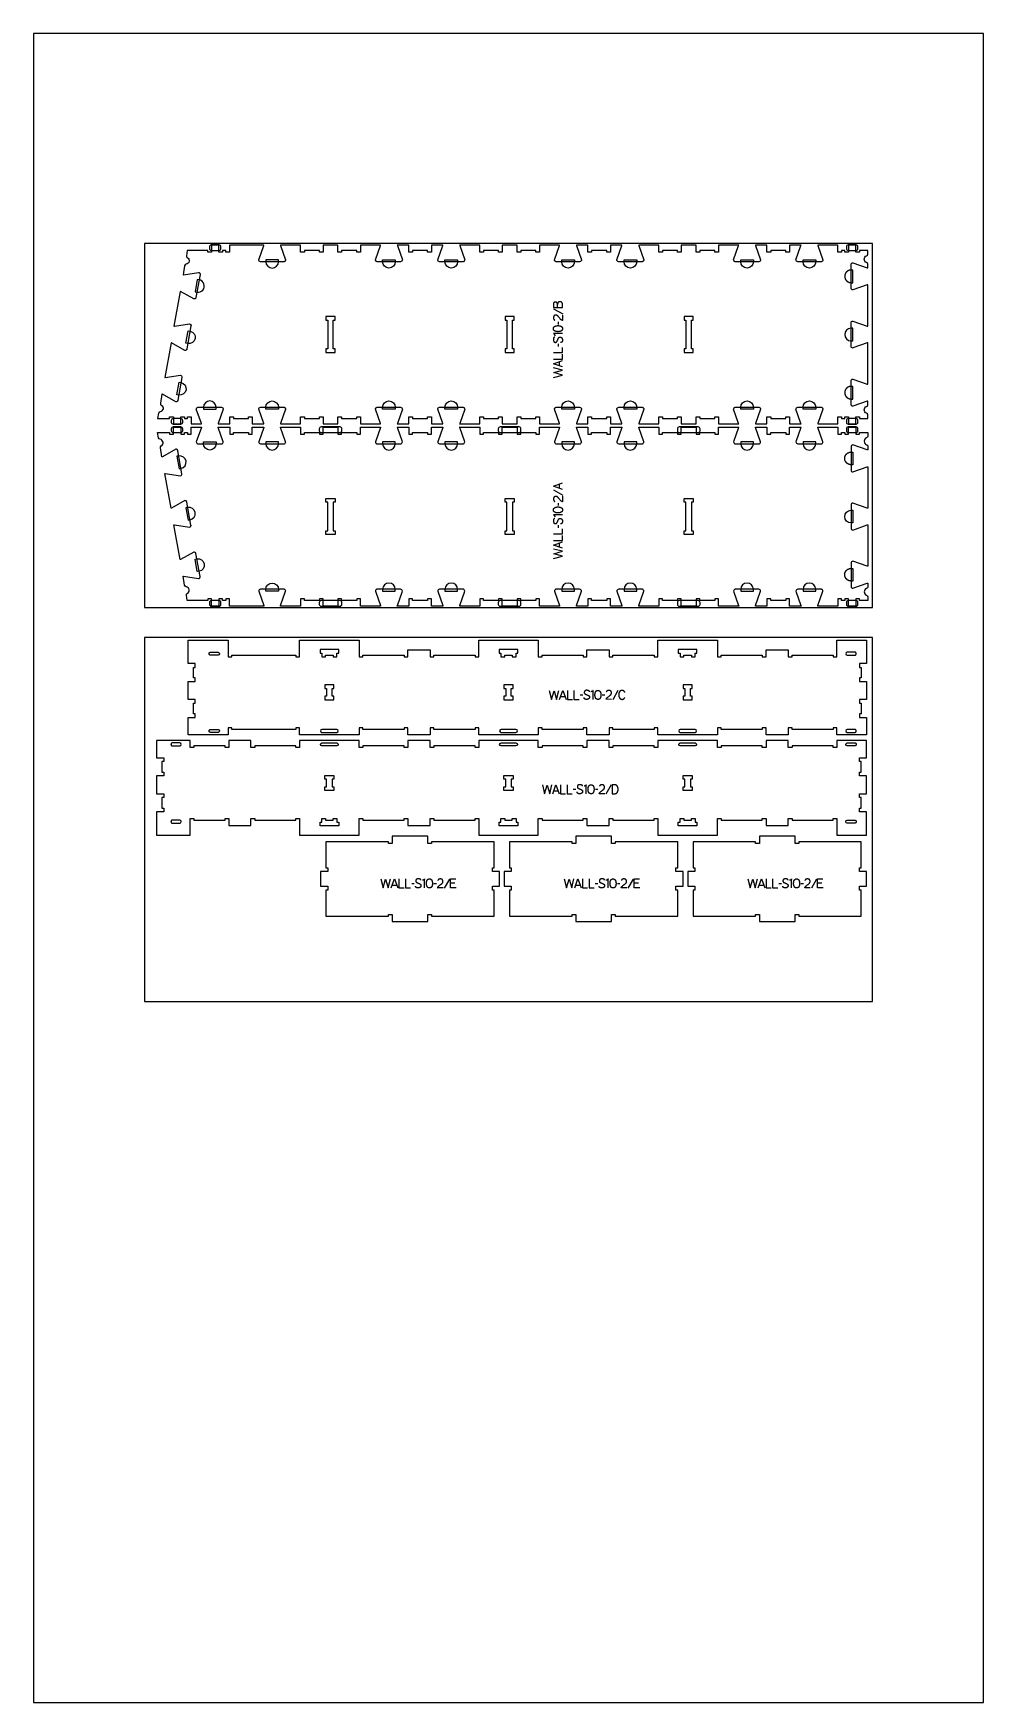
# Model space of a CAD drawing. Extents: x -17068 to -13885, y -10461 to -4867.
import ezdxf

# ---------------------------------------------------------------- set-up
doc = ezdxf.new("R2010")
doc.units = 0
for name, color, linetype in [('0_SHEET_SPRUCEPLY_2440X122', 1, 'CONTINUOUS'), ('1_ANYTOOL_1MMDEEP_LABELS_S', 2, 'CONTINUOUS'), ('3_ANYTOOL_CUTTHROUGH_INSID', 4, 'CONTINUOUS'), ('4_ANYTOOL_CUTTHROUGH_OUTSI', 5, 'CONTINUOUS'), ('5_ANYTOOL_HALF_MILL_9MM_IN', 3, 'CONTINUOUS'), ('DONOTCUT', 18, 'CONTINUOUS')]:
    doc.layers.add(name, color=color, linetype=linetype)

msp = doc.modelspace()

# ---------------------------------------------------------------- linework, layer by layer
at = {"layer": '0_SHEET_SPRUCEPLY_2440X122'}
for points in [[(-16696.5, -5571.2), (-16696.5, -6791.2), (-14256.5, -6791.2), (-14256.5, -5571.2)], [(-16696.5, -6891.2), (-16696.5, -8111.2), (-14256.5, -8111.2), (-14256.5, -6891.2)]]:
    msp.add_lwpolyline(points, close=True, dxfattribs=at)
at = {"layer": '1_ANYTOOL_1MMDEEP_LABELS_S'}
for points in [[(-15326, -5786.2), (-15296, -5786.2), (-15296, -5776.5), (-15295.9, -5774), (-15295.9, -5773.8), (-15295.9, -5773.6), (-15295.9, -5773.3), (-15295.9, -5773.1), (-15295.9, -5772.9), (-15296, -5772.7), (-15296, -5772.5), (-15296, -5772.3), (-15296.1, -5772.1), (-15296.1, -5771.9), (-15296.2, -5771.7), (-15296.2, -5771.5), (-15296.3, -5771.3), (-15296.4, -5771.1), (-15296.4, -5770.9), (-15296.5, -5770.7), (-15296.6, -5770.6), (-15296.7, -5770.4), (-15296.8, -5770.2), (-15296.9, -5770), (-15297, -5769.9), (-15297.1, -5769.7), (-15297.2, -5769.6), (-15297.3, -5769.4), (-15297.5, -5769.2), (-15297.6, -5769.1), (-15297.7, -5768.9), (-15297.9, -5768.8), (-15298, -5768.7), (-15298.2, -5768.5), (-15298.3, -5768.4), (-15298.5, -5768.3), (-15298.7, -5768.1), (-15298.9, -5768), (-15299, -5767.9), (-15299.2, -5767.8), (-15299.4, -5767.7), (-15299.6, -5767.5), (-15299.7, -5767.4), (-15299.9, -5767.3), (-15300.1, -5767.2), (-15300.3, -5767.2), (-15300.5, -5767.1), (-15300.6, -5767), (-15300.8, -5766.9), (-15301, -5766.8), (-15301.2, -5766.8), (-15301.4, -5766.7), (-15301.6, -5766.6), (-15301.8, -5766.6), (-15301.9, -5766.5), (-15302.1, -5766.5), (-15302.3, -5766.4), (-15302.5, -5766.4), (-15302.7, -5766.3), (-15302.9, -5766.3), (-15303.1, -5766.3), (-15303.3, -5766.2), (-15303.5, -5766.2), (-15303.7, -5766.2), (-15303.9, -5766.2), (-15304.1, -5766.2), (-15304.3, -5766.2), (-15304.5, -5766.2), (-15304.8, -5766.2), (-15305, -5766.2), (-15305.3, -5766.2), (-15305.5, -5766.2), (-15305.8, -5766.2), (-15306, -5766.3), (-15306.2, -5766.3), (-15306.4, -5766.4), (-15306.6, -5766.4), (-15306.9, -5766.5), (-15307.1, -5766.5), (-15307.3, -5766.6), (-15307.5, -5766.7), (-15307.7, -5766.7), (-15307.8, -5766.8), (-15308, -5766.9), (-15308.1, -5767), (-15308.2, -5767), (-15308.3, -5767), (-15308.4, -5767.1), (-15308.5, -5767.1), (-15308.6, -5767.2), (-15308.6, -5767.3), (-15308.7, -5767.3), (-15308.8, -5767.4), (-15308.9, -5767.4), (-15309, -5767.5), (-15309, -5767.6), (-15309.1, -5767.6), (-15309.2, -5767.7), (-15309.3, -5767.7), (-15309.4, -5767.8), (-15309.4, -5767.9), (-15309.5, -5768), (-15309.6, -5768), (-15309.6, -5768.1), (-15309.7, -5768.2), (-15309.8, -5768.3), (-15309.9, -5768.4), (-15310, -5768.6), (-15310.2, -5768.7), (-15310.3, -5768.9), (-15310.4, -5769.1), (-15310.6, -5769.5), (-15310.8, -5769.8), (-15311, -5770.2), (-15311.2, -5770.6), (-15311.4, -5771), (-15311.5, -5771.4), (-15311.7, -5771.8), (-15311.8, -5772.2), (-15311.9, -5772.6), (-15312, -5773), (-15312.1, -5773.5), (-15312.2, -5773.9), (-15312.3, -5774.3), (-15312.4, -5774.8), (-15312.4, -5775.2), (-15312.5, -5775.7)], [(-15312.3, -5786.2), (-15312.5, -5775.7), (-15312.5, -5775.3), (-15312.5, -5774.9), (-15312.6, -5774.5), (-15312.6, -5774.1), (-15312.7, -5773.7), (-15312.8, -5773.4), (-15312.9, -5773), (-15313, -5772.7), (-15313.1, -5772.3), (-15313.2, -5771.9), (-15313.3, -5771.6), (-15313.4, -5771.3), (-15313.6, -5770.9), (-15313.7, -5770.6), (-15313.9, -5770.3), (-15314, -5770), (-15314.1, -5769.9), (-15314.1, -5769.8), (-15314.2, -5769.7), (-15314.2, -5769.7), (-15314.3, -5769.6), (-15314.3, -5769.5), (-15314.4, -5769.4), (-15314.4, -5769.4), (-15314.5, -5769.3), (-15314.5, -5769.2), (-15314.6, -5769.2), (-15314.6, -5769.1), (-15314.7, -5769.1), (-15314.8, -5769), (-15314.8, -5768.9), (-15314.9, -5768.9), (-15314.9, -5768.8), (-15315, -5768.8), (-15315.1, -5768.7), (-15315.1, -5768.6), (-15315.2, -5768.6), (-15315.3, -5768.5), (-15315.4, -5768.5), (-15315.4, -5768.4), (-15315.5, -5768.4), (-15315.6, -5768.3), (-15315.7, -5768.3), (-15315.7, -5768.3), (-15315.8, -5768.2), (-15315.9, -5768.2), (-15316, -5768.1), (-15316.1, -5768.1), (-15316.2, -5768), (-15316.3, -5768), (-15316.4, -5767.9), (-15316.6, -5767.9), (-15316.8, -5767.8), (-15317, -5767.8), (-15317.2, -5767.7), (-15317.4, -5767.7), (-15317.6, -5767.6), (-15317.8, -5767.6), (-15318.1, -5767.5), (-15318.3, -5767.5), (-15318.5, -5767.5), (-15318.8, -5767.5), (-15319, -5767.5), (-15319.3, -5767.5), (-15319.5, -5767.5), (-15319.9, -5767.5), (-15320.1, -5767.5), (-15320.3, -5767.5), (-15320.5, -5767.5), (-15320.7, -5767.5), (-15320.9, -5767.5), (-15321.1, -5767.6), (-15321.2, -5767.6), (-15321.4, -5767.6), (-15321.6, -5767.7), (-15321.7, -5767.7), (-15321.9, -5767.7), (-15322.1, -5767.8), (-15322.2, -5767.8), (-15322.4, -5767.9), (-15322.5, -5767.9), (-15322.7, -5768), (-15322.8, -5768.1), (-15322.9, -5768.1), (-15323.1, -5768.2), (-15323.2, -5768.3), (-15323.4, -5768.3), (-15323.5, -5768.4), (-15323.6, -5768.5), (-15323.7, -5768.6), (-15323.8, -5768.7), (-15324, -5768.7), (-15324.1, -5768.8), (-15324.2, -5768.9), (-15324.3, -5769), (-15324.4, -5769.1), (-15324.5, -5769.2), (-15324.6, -5769.3), (-15324.7, -5769.5), (-15324.8, -5769.6), (-15324.9, -5769.7), (-15324.9, -5769.8), (-15325, -5769.9), (-15325.1, -5770.1), (-15325.2, -5770.2), (-15325.2, -5770.3), (-15325.3, -5770.5), (-15325.4, -5770.6), (-15325.4, -5770.8), (-15325.5, -5770.9), (-15325.5, -5771.1), (-15325.6, -5771.2), (-15325.6, -5771.4), (-15325.7, -5771.5), (-15325.7, -5771.7), (-15325.8, -5771.9), (-15325.8, -5772), (-15325.8, -5772.2), (-15325.9, -5772.4), (-15325.9, -5772.6), (-15325.9, -5772.8), (-15325.9, -5773), (-15326, -5773.1), (-15326, -5773.3), (-15326, -5773.7), (-15326, -5774.1), (-15326, -5786.2)], [(-15296, -5810.9), (-15296.1, -5829.2), (-15296.5, -5829), (-15296.8, -5829), (-15297, -5828.9), (-15297.2, -5828.8), (-15297.4, -5828.7), (-15297.6, -5828.6), (-15297.9, -5828.5), (-15298.1, -5828.4), (-15298.3, -5828.3), (-15298.5, -5828.2), (-15298.7, -5828.1), (-15298.9, -5828), (-15299.1, -5827.9), (-15299.3, -5827.7), (-15299.5, -5827.6), (-15299.7, -5827.5), (-15299.9, -5827.3), (-15300, -5827.2), (-15300.2, -5827.1), (-15300.4, -5826.9), (-15300.6, -5826.8), (-15300.8, -5826.6), (-15300.9, -5826.5), (-15301.1, -5826.3), (-15301.3, -5826.2), (-15301.4, -5826), (-15301.6, -5825.8), (-15301.8, -5825.7), (-15301.9, -5825.5), (-15302.2, -5825.1), (-15303.5, -5823.6), (-15304.6, -5822.2), (-15305.8, -5820.6), (-15306.9, -5819.1), (-15307.5, -5818.4), (-15308.1, -5817.6), (-15308.6, -5816.9), (-15309.2, -5816.2), (-15309.8, -5815.6), (-15310.4, -5814.9), (-15311, -5814.3), (-15311.6, -5813.7), (-15311.8, -5813.6), (-15312, -5813.4), (-15312.1, -5813.3), (-15312.3, -5813.2), (-15312.5, -5813), (-15312.6, -5812.9), (-15312.8, -5812.8), (-15313, -5812.7), (-15313.1, -5812.6), (-15313.3, -5812.5), (-15313.5, -5812.4), (-15313.7, -5812.3), (-15313.9, -5812.2), (-15314, -5812.1), (-15314.2, -5812), (-15314.4, -5811.9), (-15314.6, -5811.9), (-15314.8, -5811.8), (-15315, -5811.7), (-15315.2, -5811.7), (-15315.4, -5811.6), (-15315.6, -5811.6), (-15315.8, -5811.5), (-15316, -5811.5), (-15316.2, -5811.5), (-15316.5, -5811.4), (-15316.7, -5811.4), (-15316.9, -5811.4), (-15317.1, -5811.4), (-15317.3, -5811.4), (-15317.6, -5811.3), (-15317.8, -5811.3), (-15318, -5811.3), (-15318.3, -5811.4), (-15318.5, -5811.4), (-15318.8, -5811.4), (-15319, -5811.4), (-15319.2, -5811.4), (-15319.4, -5811.5), (-15319.7, -5811.5), (-15319.9, -5811.5), (-15320.1, -5811.6), (-15320.3, -5811.6), (-15320.5, -5811.7), (-15320.7, -5811.8), (-15320.9, -5811.8), (-15321.1, -5811.9), (-15321.3, -5812), (-15321.5, -5812.1), (-15321.7, -5812.1), (-15321.9, -5812.2), (-15322.1, -5812.3), (-15322.2, -5812.4), (-15322.4, -5812.5), (-15322.6, -5812.7), (-15322.7, -5812.8), (-15322.9, -5812.9), (-15323.1, -5813), (-15323.2, -5813.1), (-15323.4, -5813.3), (-15323.5, -5813.4), (-15323.6, -5813.6), (-15323.8, -5813.7), (-15323.9, -5813.9), (-15324, -5814), (-15324.2, -5814.2), (-15324.3, -5814.4), (-15324.4, -5814.5), (-15324.5, -5814.7), (-15324.6, -5814.9), (-15324.7, -5815), (-15324.8, -5815.2), (-15324.9, -5815.4), (-15325, -5815.6), (-15325.1, -5815.8), (-15325.2, -5816), (-15325.3, -5816.1), (-15325.3, -5816.3), (-15325.4, -5816.5), (-15325.5, -5816.7), (-15325.5, -5816.9), (-15325.6, -5817.1), (-15325.7, -5817.3), (-15325.7, -5817.6), (-15325.8, -5817.8), (-15325.8, -5818), (-15325.8, -5818.2), (-15325.9, -5818.4), (-15325.9, -5818.6), (-15325.9, -5818.9), (-15326, -5819.1), (-15326, -5819.3), (-15326, -5819.5), (-15326, -5819.8), (-15326, -5820.3), (-15326, -5820.6), (-15326, -5821), (-15326, -5821.3), (-15325.9, -5821.7), (-15325.9, -5822), (-15325.8, -5822.4), (-15325.8, -5822.7), (-15325.7, -5823), (-15325.6, -5823.3), (-15325.6, -5823.5), (-15325.5, -5823.6), (-15325.5, -5823.8), (-15325.4, -5823.9), (-15325.3, -5824.1), (-15325.3, -5824.2), (-15325.2, -5824.4), (-15325.2, -5824.5), (-15325.1, -5824.7), (-15325, -5824.8), (-15325, -5824.9), (-15324.9, -5825.1), (-15324.8, -5825.2), (-15324.7, -5825.3), (-15324.6, -5825.5), (-15324.6, -5825.6), (-15324.5, -5825.7), (-15324.4, -5825.9), (-15324.3, -5826), (-15324.2, -5826.1), (-15324.1, -5826.2), (-15324, -5826.3), (-15323.9, -5826.5), (-15323.8, -5826.6), (-15323.7, -5826.7), (-15323.6, -5826.8), (-15323.5, -5826.9), (-15323.4, -5827), (-15323.3, -5827.1), (-15323.1, -5827.3), (-15323, -5827.4), (-15322.9, -5827.5), (-15322.6, -5827.7), (-15322.4, -5827.9), (-15322.1, -5828.1), (-15321.8, -5828.2), (-15321.5, -5828.4), (-15321.2, -5828.6), (-15320.9, -5828.7)], [(-15325.5, -5789.7), (-15294.8, -5806.8)], [(-15309.9, -5833.5), (-15309.8, -5842.2)], [(-15321.4, -5885.1), (-15321.6, -5885.1), (-15321.7, -5885.1), (-15321.8, -5885.1), (-15321.9, -5885.1), (-15322, -5885.1), (-15322.1, -5885.1), (-15322.1, -5885.1), (-15322.2, -5885.1), (-15322.3, -5885.1), (-15322.4, -5885.2), (-15322.5, -5885.2), (-15322.6, -5885.2), (-15322.7, -5885.2), (-15322.7, -5885.2), (-15322.8, -5885.3), (-15322.9, -5885.3), (-15323, -5885.3), (-15323, -5885.4), (-15323.1, -5885.4), (-15323.2, -5885.4), (-15323.3, -5885.4), (-15323.3, -5885.5), (-15323.4, -5885.5), (-15323.5, -5885.6), (-15323.5, -5885.6), (-15323.6, -5885.6), (-15323.7, -5885.7), (-15323.7, -5885.7), (-15323.8, -5885.8), (-15323.9, -5885.8), (-15323.9, -5885.9), (-15324, -5885.9), (-15324.1, -5886), (-15324.1, -5886), (-15324.2, -5886.1), (-15324.2, -5886.2), (-15324.3, -5886.2), (-15324.3, -5886.3), (-15324.4, -5886.3), (-15324.5, -5886.4), (-15324.5, -5886.5), (-15324.6, -5886.5), (-15324.6, -5886.6), (-15324.7, -5886.7), (-15324.7, -5886.8), (-15324.8, -5886.8), (-15324.8, -5886.9), (-15324.8, -5887), (-15324.9, -5887.1), (-15324.9, -5887.1), (-15325, -5887.2), (-15325.1, -5887.4), (-15325.1, -5887.6), (-15325.2, -5887.8), (-15325.3, -5887.9), (-15325.3, -5888.1), (-15325.4, -5888.3), (-15325.6, -5889.2), (-15325.8, -5890), (-15326, -5890.7), (-15326.1, -5891.5), (-15326.2, -5891.9), (-15326.2, -5892.3), (-15326.3, -5892.6), (-15326.3, -5893), (-15326.3, -5893.4), (-15326.3, -5893.7), (-15326.3, -5894.1), (-15326.3, -5894.4), (-15326.3, -5894.6), (-15326.3, -5894.8), (-15326.3, -5895), (-15326.3, -5895.2), (-15326.3, -5895.4), (-15326.3, -5895.6), (-15326.3, -5895.8), (-15326.2, -5896), (-15326.2, -5896.2), (-15326.2, -5896.3), (-15326.1, -5896.5), (-15326.1, -5896.7), (-15326, -5896.9), (-15326, -5897.1), (-15325.9, -5897.2), (-15325.9, -5897.4), (-15325.8, -5897.6), (-15325.8, -5897.8), (-15325.7, -5897.9), (-15325.6, -5898.1), (-15325.6, -5898.3), (-15325.5, -5898.4), (-15325.4, -5898.6), (-15325.3, -5898.8), (-15325.2, -5898.9), (-15325.1, -5899.1), (-15325.1, -5899.3), (-15325, -5899.4), (-15324.9, -5899.6), (-15324.7, -5899.7), (-15324.6, -5899.9), (-15324.5, -5900.1), (-15324.4, -5900.2), (-15324.3, -5900.4), (-15324.2, -5900.5), (-15324, -5900.6), (-15323.9, -5900.8), (-15323.8, -5900.9), (-15323.7, -5901), (-15323.5, -5901.1), (-15323.4, -5901.3), (-15323.2, -5901.4), (-15323.1, -5901.5), (-15322.9, -5901.6), (-15322.8, -5901.7), (-15322.6, -5901.8), (-15322.5, -5901.8), (-15322.3, -5901.9), (-15322.2, -5902), (-15322, -5902.1), (-15321.8, -5902.1), (-15321.6, -5902.2), (-15321.5, -5902.3), (-15321.3, -5902.3), (-15321.1, -5902.4), (-15320.9, -5902.4), (-15320.7, -5902.4), (-15320.5, -5902.5), (-15320.3, -5902.5), (-15320.1, -5902.5), (-15319.9, -5902.5), (-15319.7, -5902.5), (-15319.5, -5902.5), (-15319.3, -5902.5), (-15319.1, -5902.5), (-15318.9, -5902.5), (-15318.7, -5902.5), (-15318.5, -5902.5), (-15318.3, -5902.5), (-15318.1, -5902.4), (-15317.9, -5902.4), (-15317.7, -5902.4), (-15317.5, -5902.3), (-15317.3, -5902.3), (-15317.2, -5902.2), (-15317, -5902.1), (-15316.9, -5902.1), (-15316.8, -5902.1), (-15316.7, -5902), (-15316.6, -5902), (-15316.6, -5902), (-15316.5, -5901.9), (-15316.4, -5901.9), (-15316.3, -5901.8), (-15316.2, -5901.8), (-15316.2, -5901.7), (-15316.1, -5901.7), (-15316, -5901.7), (-15315.9, -5901.6), (-15315.9, -5901.5), (-15315.8, -5901.5), (-15315.7, -5901.4), (-15315.6, -5901.4), (-15315.6, -5901.3), (-15315.5, -5901.3), (-15315.4, -5901.2), (-15315.4, -5901.1), (-15315.3, -5901.1), (-15315.2, -5901), (-15315.2, -5901), (-15315, -5900.8), (-15314.9, -5900.7), (-15314.8, -5900.5), (-15314.7, -5900.4), (-15314.6, -5900.2), (-15314.5, -5900.1), (-15314.4, -5899.9), (-15314.3, -5899.7), (-15313.9, -5899), (-15313.5, -5898.3), (-15313.1, -5897.5), (-15312.8, -5896.8), (-15312.4, -5896), (-15312.1, -5895.2), (-15311.8, -5894.4), (-15311.5, -5893.5), (-15311.1, -5892.7), (-15310.8, -5891.9), (-15310.5, -5891.1), (-15310.1, -5890.4), (-15309.7, -5889.6), (-15309.3, -5888.9), (-15308.9, -5888.2), (-15308.5, -5887.5), (-15308.4, -5887.3), (-15308.3, -5887.2), (-15308.2, -5887), (-15308.1, -5886.9), (-15308.1, -5886.9), (-15308, -5886.8), (-15307.9, -5886.7), (-15307.9, -5886.7), (-15307.8, -5886.6), (-15307.7, -5886.5), (-15307.7, -5886.5), (-15307.6, -5886.4), (-15307.5, -5886.3), (-15307.5, -5886.3), (-15307.4, -5886.2), (-15307.3, -5886.2), (-15307.3, -5886.1), (-15307.2, -5886.1), (-15307.1, -5886), (-15307, -5886), (-15307, -5885.9), (-15306.9, -5885.9), (-15306.8, -5885.8), (-15306.7, -5885.8), (-15306.6, -5885.7), (-15306.6, -5885.7), (-15306.5, -5885.6), (-15306.4, -5885.6), (-15306.3, -5885.6), (-15306.2, -5885.5), (-15306.1, -5885.5), (-15306, -5885.4), (-15306, -5885.4), (-15305.9, -5885.4), (-15305.8, -5885.4), (-15305.7, -5885.3), (-15305.6, -5885.3), (-15305.4, -5885.3), (-15305.2, -5885.2), (-15305, -5885.2), (-15304.8, -5885.1), (-15304.6, -5885.1), (-15304.4, -5885.1), (-15304.2, -5885.1), (-15304, -5885.1), (-15303.8, -5885.1), (-15303.5, -5885.1), (-15303.3, -5885.1), (-15303.1, -5885.1), (-15302.8, -5885.1), (-15302.6, -5885.2), (-15302.4, -5885.2), (-15302.2, -5885.2), (-15302, -5885.3), (-15301.7, -5885.3), (-15301.5, -5885.4), (-15301.3, -5885.4), (-15301.1, -5885.5), (-15300.9, -5885.5), (-15300.7, -5885.6), (-15300.5, -5885.7), (-15300.4, -5885.8), (-15300.2, -5885.9), (-15300, -5886), (-15299.8, -5886), (-15299.7, -5886.1), (-15299.5, -5886.3), (-15299.3, -5886.4), (-15299.2, -5886.5), (-15299, -5886.6), (-15298.9, -5886.7), (-15298.7, -5886.9), (-15298.6, -5887), (-15298.4, -5887.1), (-15298.3, -5887.3), (-15298.1, -5887.4), (-15298, -5887.6), (-15297.9, -5887.8), (-15297.8, -5887.9), (-15297.6, -5888.1), (-15297.5, -5888.3), (-15297.3, -5888.6), (-15297.1, -5889), (-15296.9, -5889.4), (-15296.7, -5889.7), (-15296.6, -5890.1), (-15296.4, -5890.5), (-15296.3, -5890.7), (-15296.3, -5890.9), (-15296.2, -5891.1), (-15296.2, -5891.3), (-15296.1, -5891.5), (-15296, -5891.6), (-15296, -5891.8), (-15295.9, -5892), (-15295.9, -5892.2), (-15295.9, -5892.4), (-15295.8, -5892.6), (-15295.8, -5892.8), (-15295.8, -5893), (-15295.7, -5893.2), (-15295.7, -5893.6), (-15295.7, -5894.1), (-15295.7, -5894.5), (-15295.7, -5894.9), (-15295.7, -5895.3), (-15295.7, -5895.7), (-15295.7, -5896.1), (-15295.8, -5896.5), (-15295.9, -5896.9), (-15295.9, -5897.3), (-15296, -5897.6), (-15296.1, -5898), (-15296.2, -5898.4), (-15296.4, -5898.8), (-15296.5, -5899.1), (-15296.7, -5899.5), (-15296.8, -5899.8), (-15297, -5900.2), (-15297.2, -5900.5), (-15297.3, -5900.7), (-15297.4, -5900.9), (-15297.5, -5901), (-15297.6, -5901.2), (-15297.7, -5901.3), (-15297.9, -5901.5), (-15298, -5901.6), (-15298.1, -5901.7), (-15298.2, -5901.9), (-15298.3, -5902), (-15298.5, -5902.1), (-15298.6, -5902.2), (-15298.7, -5902.3), (-15298.7, -5902.3), (-15298.8, -5902.4), (-15298.9, -5902.4), (-15299, -5902.5), (-15299, -5902.5), (-15299.1, -5902.5), (-15299.2, -5902.6), (-15299.2, -5902.6), (-15299.3, -5902.7), (-15299.4, -5902.7), (-15299.5, -5902.8), (-15299.5, -5902.8), (-15299.6, -5902.8), (-15299.7, -5902.9), (-15299.8, -5902.9), (-15299.9, -5902.9), (-15299.9, -5903), (-15300, -5903), (-15300.1, -5903), (-15300.3, -5903.1), (-15300.4, -5903.1), (-15300.6, -5903.1), (-15300.8, -5903.2), (-15300.9, -5903.2), (-15301.1, -5903.2), (-15301.3, -5903.3), (-15301.5, -5903.3), (-15301.7, -5903.3), (-15301.9, -5903.3)], [(-15296, -5873.2), (-15326, -5873.2), (-15325.9, -5873.2), (-15325.7, -5873.2), (-15325.6, -5873.3), (-15325.5, -5873.3), (-15325.3, -5873.3), (-15325.2, -5873.4), (-15325.1, -5873.4), (-15324.9, -5873.5), (-15324.8, -5873.5), (-15324.7, -5873.6), (-15324.6, -5873.6), (-15324.5, -5873.6), (-15324.5, -5873.7), (-15324.4, -5873.7), (-15324.4, -5873.7), (-15324.3, -5873.8), (-15324.3, -5873.8), (-15324.2, -5873.8), (-15324.1, -5873.9), (-15324.1, -5873.9), (-15324, -5874), (-15324, -5874), (-15323.9, -5874), (-15323.9, -5874.1), (-15323.8, -5874.1), (-15323.8, -5874.2), (-15323.7, -5874.2), (-15323.7, -5874.3), (-15323.6, -5874.3), (-15323.6, -5874.4), (-15323.5, -5874.4), (-15323.5, -5874.5), (-15323.4, -5874.6), (-15323.3, -5874.7), (-15323.2, -5874.8), (-15323.1, -5874.9), (-15323.1, -5875), (-15323, -5875.1), (-15322.9, -5875.3), (-15322.8, -5875.4), (-15322.8, -5875.5), (-15322.7, -5875.7), (-15322.6, -5875.8), (-15322.5, -5876.1), (-15322.4, -5876.4), (-15322.3, -5876.7), (-15322.2, -5876.9), (-15322.1, -5877.2), (-15322.1, -5877.5), (-15322, -5877.8), (-15321.9, -5878.1), (-15321.9, -5878.3), (-15321.8, -5878.6), (-15321.8, -5878.9), (-15321.7, -5879.1), (-15321.7, -5879.4), (-15321.7, -5879.7), (-15321.7, -5879.9), (-15321.7, -5880.2)], [(-15326, -5937), (-15296, -5937), (-15296, -5919.9)], [(-15309.9, -5907.3), (-15309.8, -5916.1)], [(-15326, -5958.9), (-15296, -5958.9), (-15296, -5941.8)], [(-15296, -5985.1), (-15326, -5974.2), (-15296, -5963.1)], [(-15305.6, -5981.6), (-15305.6, -5966.7)], [(-15326, -6019.8), (-15296, -6012.1), (-15325.1, -6003.6), (-15296, -5995.2), (-15326, -5987.7)], [(-15295.9, -6395.4), (-15325.9, -6384.5), (-15295.9, -6373.4)], [(-15296, -6418.3), (-15296, -6436.6), (-15296.5, -6436.4), (-15296.7, -6436.4), (-15296.9, -6436.3), (-15297.1, -6436.2), (-15297.3, -6436.1), (-15297.6, -6436), (-15297.8, -6435.9), (-15298, -6435.8), (-15298.2, -6435.7), (-15298.4, -6435.6), (-15298.6, -6435.5), (-15298.8, -6435.4), (-15299, -6435.3), (-15299.2, -6435.2), (-15299.4, -6435), (-15299.6, -6434.9), (-15299.8, -6434.8), (-15300, -6434.6), (-15300.1, -6434.5), (-15300.3, -6434.3), (-15300.5, -6434.2), (-15300.7, -6434.1), (-15300.8, -6433.9), (-15301, -6433.7), (-15301.2, -6433.6), (-15301.4, -6433.4), (-15301.5, -6433.3), (-15301.7, -6433.1), (-15301.8, -6432.9), (-15302.2, -6432.5), (-15303.4, -6431.1), (-15304.6, -6429.6), (-15305.7, -6428.1), (-15306.8, -6426.5), (-15307.4, -6425.8), (-15308, -6425.1), (-15308.6, -6424.3), (-15309.1, -6423.7), (-15309.7, -6423), (-15310.3, -6422.3), (-15310.9, -6421.7), (-15311.6, -6421.1), (-15311.7, -6421), (-15311.9, -6420.8), (-15312, -6420.7), (-15312.2, -6420.6), (-15312.4, -6420.4), (-15312.5, -6420.3), (-15312.7, -6420.2), (-15312.9, -6420.1), (-15313.1, -6420), (-15313.2, -6419.9), (-15313.4, -6419.8), (-15313.6, -6419.7), (-15313.8, -6419.6), (-15314, -6419.5), (-15314.1, -6419.4), (-15314.3, -6419.4), (-15314.5, -6419.3), (-15314.7, -6419.2), (-15314.9, -6419.2), (-15315.1, -6419.1), (-15315.3, -6419), (-15315.5, -6419), (-15315.7, -6419), (-15315.9, -6418.9), (-15316.2, -6418.9), (-15316.4, -6418.8), (-15316.6, -6418.8), (-15316.8, -6418.8), (-15317, -6418.8), (-15317.2, -6418.8), (-15317.5, -6418.8), (-15317.7, -6418.8), (-15317.9, -6418.8), (-15318.2, -6418.8), (-15318.4, -6418.8), (-15318.7, -6418.8), (-15318.9, -6418.8), (-15319.1, -6418.9), (-15319.4, -6418.9), (-15319.6, -6418.9), (-15319.8, -6419), (-15320, -6419), (-15320.2, -6419.1), (-15320.4, -6419.1), (-15320.6, -6419.2), (-15320.8, -6419.3), (-15321, -6419.3), (-15321.2, -6419.4), (-15321.4, -6419.5), (-15321.6, -6419.6), (-15321.8, -6419.7), (-15322, -6419.8), (-15322.1, -6419.9), (-15322.3, -6420), (-15322.5, -6420.1), (-15322.6, -6420.2), (-15322.8, -6420.3), (-15323, -6420.4), (-15323.1, -6420.6), (-15323.3, -6420.7), (-15323.4, -6420.8), (-15323.5, -6421), (-15323.7, -6421.1), (-15323.8, -6421.3), (-15323.9, -6421.5), (-15324.1, -6421.6), (-15324.2, -6421.8), (-15324.3, -6421.9), (-15324.4, -6422.1), (-15324.5, -6422.3), (-15324.6, -6422.5), (-15324.7, -6422.6), (-15324.8, -6422.8), (-15324.9, -6423), (-15325, -6423.2), (-15325.1, -6423.4), (-15325.2, -6423.6), (-15325.3, -6423.8), (-15325.3, -6424), (-15325.4, -6424.2), (-15325.5, -6424.4), (-15325.5, -6424.6), (-15325.6, -6424.8), (-15325.6, -6425), (-15325.7, -6425.2), (-15325.7, -6425.4), (-15325.8, -6425.6), (-15325.8, -6425.8), (-15325.8, -6426.1), (-15325.8, -6426.3), (-15325.9, -6426.5), (-15325.9, -6426.7), (-15325.9, -6427), (-15325.9, -6427.2), (-15325.9, -6427.7), (-15325.9, -6428), (-15325.9, -6428.4), (-15325.9, -6428.8), (-15325.8, -6429.1), (-15325.8, -6429.4), (-15325.7, -6429.8), (-15325.7, -6430.1), (-15325.6, -6430.4), (-15325.5, -6430.7), (-15325.5, -6430.9), (-15325.4, -6431.1), (-15325.4, -6431.2), (-15325.3, -6431.4), (-15325.3, -6431.5), (-15325.2, -6431.6), (-15325.1, -6431.8), (-15325.1, -6431.9), (-15325, -6432.1), (-15324.9, -6432.2), (-15324.9, -6432.4), (-15324.8, -6432.5), (-15324.7, -6432.6), (-15324.6, -6432.8), (-15324.6, -6432.9), (-15324.5, -6433), (-15324.4, -6433.2), (-15324.3, -6433.3), (-15324.2, -6433.4), (-15324.1, -6433.5), (-15324, -6433.6), (-15323.9, -6433.8), (-15323.8, -6433.9), (-15323.7, -6434), (-15323.6, -6434.1), (-15323.5, -6434.2), (-15323.4, -6434.3), (-15323.3, -6434.5), (-15323.2, -6434.6), (-15323.1, -6434.7), (-15322.9, -6434.8), (-15322.8, -6434.9), (-15322.6, -6435.1), (-15322.3, -6435.3), (-15322, -6435.5), (-15321.7, -6435.7), (-15321.4, -6435.8), (-15321.1, -6436), (-15320.8, -6436.2)], [(-15325.4, -6397.1), (-15294.7, -6414.3)], [(-15305.5, -6391.9), (-15305.5, -6377)], [(-15295.9, -6480.6), (-15326, -6480.6), (-15325.8, -6480.6), (-15325.7, -6480.7), (-15325.5, -6480.7), (-15325.4, -6480.7), (-15325.2, -6480.8), (-15325.1, -6480.8), (-15325, -6480.8), (-15324.8, -6480.9), (-15324.7, -6480.9), (-15324.6, -6481), (-15324.5, -6481), (-15324.5, -6481.1), (-15324.4, -6481.1), (-15324.3, -6481.1), (-15324.3, -6481.2), (-15324.2, -6481.2), (-15324.2, -6481.2), (-15324.1, -6481.3), (-15324.1, -6481.3), (-15324, -6481.3), (-15323.9, -6481.4), (-15323.9, -6481.4), (-15323.8, -6481.5), (-15323.8, -6481.5), (-15323.7, -6481.5), (-15323.7, -6481.6), (-15323.6, -6481.6), (-15323.6, -6481.7), (-15323.5, -6481.7), (-15323.5, -6481.8), (-15323.4, -6481.8), (-15323.4, -6481.9), (-15323.3, -6482), (-15323.2, -6482.1), (-15323.1, -6482.2), (-15323, -6482.3), (-15323, -6482.4), (-15322.9, -6482.6), (-15322.8, -6482.7), (-15322.7, -6482.8), (-15322.7, -6482.9), (-15322.6, -6483.1), (-15322.6, -6483.2), (-15322.4, -6483.5), (-15322.3, -6483.8), (-15322.2, -6484.1), (-15322.1, -6484.4), (-15322, -6484.6), (-15322, -6484.9), (-15321.9, -6485.2), (-15321.8, -6485.5), (-15321.8, -6485.7), (-15321.7, -6486), (-15321.7, -6486.3), (-15321.7, -6486.6), (-15321.6, -6486.8), (-15321.6, -6487.1), (-15321.6, -6487.3), (-15321.6, -6487.6)], [(-15309.8, -6440.9), (-15309.7, -6449.7)], [(-15321.3, -6492.5), (-15321.5, -6492.5), (-15321.6, -6492.5), (-15321.7, -6492.5), (-15321.8, -6492.5), (-15321.9, -6492.5), (-15322, -6492.5), (-15322.1, -6492.5), (-15322.1, -6492.5), (-15322.2, -6492.6), (-15322.3, -6492.6), (-15322.4, -6492.6), (-15322.5, -6492.6), (-15322.6, -6492.6), (-15322.6, -6492.7), (-15322.7, -6492.7), (-15322.8, -6492.7), (-15322.9, -6492.7), (-15323, -6492.8), (-15323, -6492.8), (-15323.1, -6492.8), (-15323.2, -6492.9), (-15323.2, -6492.9), (-15323.3, -6492.9), (-15323.4, -6493), (-15323.5, -6493), (-15323.5, -6493.1), (-15323.6, -6493.1), (-15323.7, -6493.2), (-15323.7, -6493.2), (-15323.8, -6493.3), (-15323.9, -6493.3), (-15323.9, -6493.4), (-15324, -6493.4), (-15324, -6493.5), (-15324.1, -6493.5), (-15324.2, -6493.6), (-15324.2, -6493.6), (-15324.3, -6493.7), (-15324.3, -6493.8), (-15324.4, -6493.8), (-15324.4, -6493.9), (-15324.5, -6494), (-15324.5, -6494), (-15324.6, -6494.1), (-15324.6, -6494.2), (-15324.7, -6494.2), (-15324.7, -6494.3), (-15324.8, -6494.4), (-15324.8, -6494.5), (-15324.9, -6494.6), (-15324.9, -6494.6), (-15325, -6494.8), (-15325.1, -6495), (-15325.1, -6495.2), (-15325.2, -6495.4), (-15325.3, -6495.6), (-15325.3, -6495.8), (-15325.5, -6496.6), (-15325.7, -6497.4), (-15325.9, -6498.2), (-15326, -6498.9), (-15326.1, -6499.3), (-15326.1, -6499.7), (-15326.2, -6500.1), (-15326.2, -6500.4), (-15326.2, -6500.8), (-15326.2, -6501.2), (-15326.3, -6501.5), (-15326.3, -6501.9), (-15326.3, -6502.1), (-15326.3, -6502.3), (-15326.2, -6502.4), (-15326.2, -6502.6), (-15326.2, -6502.8), (-15326.2, -6503), (-15326.2, -6503.2), (-15326.1, -6503.4), (-15326.1, -6503.6), (-15326.1, -6503.8), (-15326, -6503.9), (-15326, -6504.1), (-15326, -6504.3), (-15325.9, -6504.5), (-15325.9, -6504.7), (-15325.8, -6504.8), (-15325.7, -6505), (-15325.7, -6505.2), (-15325.6, -6505.4), (-15325.6, -6505.5), (-15325.5, -6505.7), (-15325.4, -6505.9), (-15325.3, -6506), (-15325.2, -6506.2), (-15325.2, -6506.4), (-15325.1, -6506.5), (-15325, -6506.7), (-15324.9, -6506.8), (-15324.8, -6507), (-15324.7, -6507.2), (-15324.6, -6507.3), (-15324.4, -6507.5), (-15324.3, -6507.6), (-15324.2, -6507.8), (-15324.1, -6507.9), (-15324, -6508.1), (-15323.8, -6508.2), (-15323.7, -6508.3), (-15323.6, -6508.4), (-15323.4, -6508.6), (-15323.3, -6508.7), (-15323.2, -6508.8), (-15323, -6508.9), (-15322.9, -6509), (-15322.7, -6509.1), (-15322.5, -6509.2), (-15322.4, -6509.3), (-15322.2, -6509.3), (-15322.1, -6509.4), (-15321.9, -6509.5), (-15321.7, -6509.6), (-15321.6, -6509.6), (-15321.4, -6509.7), (-15321.2, -6509.7), (-15321, -6509.8), (-15320.8, -6509.8), (-15320.6, -6509.8), (-15320.4, -6509.9), (-15320.3, -6509.9), (-15320.1, -6509.9), (-15319.9, -6509.9), (-15319.7, -6510), (-15319.4, -6510), (-15319.2, -6510), (-15319, -6510), (-15318.8, -6510), (-15318.6, -6509.9), (-15318.4, -6509.9), (-15318.2, -6509.9), (-15318, -6509.9), (-15317.8, -6509.8), (-15317.6, -6509.8), (-15317.4, -6509.7), (-15317.2, -6509.7), (-15317.1, -6509.6), (-15316.9, -6509.6), (-15316.8, -6509.5), (-15316.7, -6509.5), (-15316.6, -6509.5), (-15316.6, -6509.4), (-15316.5, -6509.4), (-15316.4, -6509.3), (-15316.3, -6509.3), (-15316.2, -6509.3), (-15316.2, -6509.2), (-15316.1, -6509.2), (-15316, -6509.1), (-15315.9, -6509.1), (-15315.9, -6509), (-15315.8, -6509), (-15315.7, -6508.9), (-15315.6, -6508.9), (-15315.6, -6508.8), (-15315.5, -6508.7), (-15315.4, -6508.7), (-15315.4, -6508.6), (-15315.3, -6508.6), (-15315.2, -6508.5), (-15315.2, -6508.4), (-15315.1, -6508.4), (-15315, -6508.2), (-15314.8, -6508.1), (-15314.7, -6508), (-15314.6, -6507.8), (-15314.5, -6507.6), (-15314.4, -6507.5), (-15314.3, -6507.3), (-15314.2, -6507.1), (-15313.8, -6506.4), (-15313.4, -6505.7), (-15313, -6504.9), (-15312.7, -6504.2), (-15312.3, -6503.4), (-15312, -6502.6), (-15311.7, -6501.8), (-15311.4, -6501), (-15311.1, -6500.1), (-15310.7, -6499.3), (-15310.4, -6498.6), (-15310, -6497.8), (-15309.7, -6497), (-15309.3, -6496.3), (-15308.9, -6495.6), (-15308.4, -6494.9), (-15308.3, -6494.8), (-15308.2, -6494.6), (-15308.1, -6494.4), (-15308, -6494.4), (-15308, -6494.3), (-15307.9, -6494.2), (-15307.8, -6494.2), (-15307.8, -6494.1), (-15307.7, -6494), (-15307.7, -6494), (-15307.6, -6493.9), (-15307.5, -6493.8), (-15307.5, -6493.8), (-15307.4, -6493.7), (-15307.3, -6493.6), (-15307.2, -6493.6), (-15307.2, -6493.5), (-15307.1, -6493.5), (-15307, -6493.4), (-15306.9, -6493.4), (-15306.9, -6493.3), (-15306.8, -6493.3), (-15306.7, -6493.2), (-15306.6, -6493.2), (-15306.5, -6493.1), (-15306.5, -6493.1), (-15306.4, -6493.1), (-15306.3, -6493), (-15306.2, -6493), (-15306.1, -6492.9), (-15306, -6492.9), (-15306, -6492.9), (-15305.9, -6492.8), (-15305.8, -6492.8), (-15305.7, -6492.8), (-15305.6, -6492.7), (-15305.5, -6492.7), (-15305.3, -6492.7), (-15305.1, -6492.6), (-15304.9, -6492.6), (-15304.7, -6492.6), (-15304.5, -6492.5), (-15304.3, -6492.5), (-15304.1, -6492.5), (-15303.9, -6492.5), (-15303.7, -6492.5), (-15303.4, -6492.5), (-15303.2, -6492.5), (-15303, -6492.5), (-15302.8, -6492.5), (-15302.5, -6492.6), (-15302.3, -6492.6), (-15302.1, -6492.6), (-15301.9, -6492.7), (-15301.7, -6492.7), (-15301.5, -6492.8), (-15301.2, -6492.8), (-15301, -6492.9), (-15300.8, -6493), (-15300.7, -6493), (-15300.5, -6493.1), (-15300.3, -6493.2), (-15300.1, -6493.3), (-15299.9, -6493.4), (-15299.7, -6493.5), (-15299.6, -6493.6), (-15299.4, -6493.7), (-15299.2, -6493.8), (-15299.1, -6493.9), (-15298.9, -6494), (-15298.8, -6494.2), (-15298.6, -6494.3), (-15298.5, -6494.4), (-15298.3, -6494.6), (-15298.2, -6494.7), (-15298.1, -6494.9), (-15297.9, -6495), (-15297.8, -6495.2), (-15297.7, -6495.3), (-15297.6, -6495.5), (-15297.4, -6495.7), (-15297.2, -6496.1), (-15297, -6496.4), (-15296.8, -6496.8), (-15296.6, -6497.2), (-15296.5, -6497.5), (-15296.3, -6497.9), (-15296.3, -6498.1), (-15296.2, -6498.3), (-15296.1, -6498.5), (-15296.1, -6498.7), (-15296, -6498.9), (-15296, -6499.1), (-15295.9, -6499.3), (-15295.9, -6499.5), (-15295.8, -6499.7), (-15295.8, -6499.9), (-15295.7, -6500.1), (-15295.7, -6500.3), (-15295.7, -6500.5), (-15295.7, -6500.7), (-15295.6, -6501.1), (-15295.6, -6501.5), (-15295.6, -6501.9), (-15295.6, -6502.3), (-15295.6, -6502.7), (-15295.6, -6503.1), (-15295.7, -6503.5), (-15295.7, -6503.9), (-15295.8, -6504.3), (-15295.9, -6504.7), (-15295.9, -6505.1), (-15296, -6505.4), (-15296.2, -6505.8), (-15296.3, -6506.2), (-15296.4, -6506.5), (-15296.6, -6506.9), (-15296.7, -6507.3), (-15296.9, -6507.6), (-15297.1, -6508), (-15297.2, -6508.1), (-15297.3, -6508.3), (-15297.4, -6508.4), (-15297.5, -6508.6), (-15297.7, -6508.7), (-15297.8, -6508.9), (-15297.9, -6509), (-15298, -6509.2), (-15298.1, -6509.3), (-15298.3, -6509.4), (-15298.4, -6509.5), (-15298.5, -6509.6), (-15298.6, -6509.7), (-15298.7, -6509.7), (-15298.7, -6509.8), (-15298.8, -6509.8), (-15298.9, -6509.9), (-15298.9, -6509.9), (-15299, -6510), (-15299.1, -6510), (-15299.2, -6510.1), (-15299.2, -6510.1), (-15299.3, -6510.1), (-15299.4, -6510.2), (-15299.5, -6510.2), (-15299.5, -6510.2), (-15299.6, -6510.3), (-15299.7, -6510.3), (-15299.8, -6510.3), (-15299.8, -6510.4), (-15299.9, -6510.4), (-15300, -6510.4), (-15300.2, -6510.5), (-15300.3, -6510.5), (-15300.5, -6510.6), (-15300.7, -6510.6), (-15300.9, -6510.6), (-15301, -6510.7), (-15301.2, -6510.7), (-15301.4, -6510.7), (-15301.6, -6510.7), (-15301.8, -6510.7)], [(-15325.9, -6544.5), (-15295.9, -6544.5), (-15295.9, -6527.4)], [(-15309.8, -6514.7), (-15309.7, -6523.5)], [(-15325.9, -6566.3), (-15295.9, -6566.3), (-15295.9, -6549.2)], [(-15295.9, -6592.5), (-15325.9, -6581.6), (-15295.9, -6570.6)], [(-15325.9, -6627.2), (-15295.9, -6619.5), (-15325, -6611.1), (-15295.9, -6602.6), (-15325.9, -6595.1)], [(-15305.5, -6589), (-15305.5, -6574.1)], [(-15340, -7068.8), (-15332.3, -7098.8), (-15323.9, -7069.7), (-15315.4, -7098.8), (-15307.9, -7068.8)], [(-15305.3, -7098.8), (-15294.4, -7068.8), (-15283.4, -7098.8)], [(-15301.8, -7089.3), (-15286.9, -7089.3)], [(-15279.1, -7068.8), (-15279.1, -7098.8), (-15262, -7098.8)], [(-15257.3, -7068.8), (-15257.3, -7098.8), (-15240.2, -7098.8)], [(-15227.5, -7084.9), (-15236.3, -7085)], [(-15205.3, -7073.4), (-15205.3, -7073.2), (-15205.3, -7073.1), (-15205.3, -7073), (-15205.3, -7072.9), (-15205.3, -7072.8), (-15205.3, -7072.8), (-15205.3, -7072.7), (-15205.3, -7072.6), (-15205.4, -7072.5), (-15205.4, -7072.4), (-15205.4, -7072.3), (-15205.4, -7072.3), (-15205.4, -7072.2), (-15205.5, -7072.1), (-15205.5, -7072), (-15205.5, -7071.9), (-15205.5, -7071.9), (-15205.6, -7071.8), (-15205.6, -7071.7), (-15205.6, -7071.6), (-15205.7, -7071.6), (-15205.7, -7071.5), (-15205.7, -7071.4), (-15205.8, -7071.3), (-15205.8, -7071.3), (-15205.9, -7071.2), (-15205.9, -7071.1), (-15206, -7071.1), (-15206, -7071), (-15206.1, -7070.9), (-15206.1, -7070.9), (-15206.2, -7070.8), (-15206.2, -7070.8), (-15206.3, -7070.7), (-15206.3, -7070.6), (-15206.4, -7070.6), (-15206.4, -7070.5), (-15206.5, -7070.5), (-15206.6, -7070.4), (-15206.6, -7070.4), (-15206.7, -7070.3), (-15206.8, -7070.3), (-15206.8, -7070.2), (-15206.9, -7070.2), (-15207, -7070.1), (-15207, -7070.1), (-15207.1, -7070), (-15207.2, -7070), (-15207.3, -7069.9), (-15207.4, -7069.9), (-15207.4, -7069.8), (-15207.6, -7069.8), (-15207.8, -7069.7), (-15208, -7069.6), (-15208.2, -7069.5), (-15208.4, -7069.5), (-15208.6, -7069.4), (-15209.4, -7069.2), (-15210.2, -7069), (-15211, -7068.8), (-15211.7, -7068.7), (-15212.1, -7068.7), (-15212.5, -7068.6), (-15212.9, -7068.6), (-15213.2, -7068.5), (-15213.6, -7068.5), (-15214, -7068.5), (-15214.3, -7068.5), (-15214.7, -7068.5), (-15214.9, -7068.5), (-15215.1, -7068.5), (-15215.2, -7068.5), (-15215.4, -7068.5), (-15215.6, -7068.5), (-15215.8, -7068.5), (-15216, -7068.6), (-15216.2, -7068.6), (-15216.4, -7068.6), (-15216.6, -7068.6), (-15216.7, -7068.7), (-15216.9, -7068.7), (-15217.1, -7068.8), (-15217.3, -7068.8), (-15217.5, -7068.9), (-15217.6, -7068.9), (-15217.8, -7069), (-15218, -7069), (-15218.2, -7069.1), (-15218.3, -7069.2), (-15218.5, -7069.3), (-15218.7, -7069.3), (-15218.8, -7069.4), (-15219, -7069.5), (-15219.2, -7069.6), (-15219.3, -7069.7), (-15219.5, -7069.8), (-15219.6, -7069.9), (-15219.8, -7070), (-15220, -7070.1), (-15220.1, -7070.2), (-15220.3, -7070.3), (-15220.4, -7070.4), (-15220.6, -7070.5), (-15220.7, -7070.6), (-15220.9, -7070.8), (-15221, -7070.9), (-15221.1, -7071), (-15221.2, -7071.2), (-15221.4, -7071.3), (-15221.5, -7071.4), (-15221.6, -7071.6), (-15221.7, -7071.7), (-15221.8, -7071.9), (-15221.9, -7072), (-15222, -7072.2), (-15222.1, -7072.3), (-15222.1, -7072.5), (-15222.2, -7072.7), (-15222.3, -7072.8), (-15222.4, -7073), (-15222.4, -7073.2), (-15222.5, -7073.4), (-15222.5, -7073.5), (-15222.6, -7073.7), (-15222.6, -7073.9), (-15222.6, -7074.1), (-15222.7, -7074.3), (-15222.7, -7074.5), (-15222.7, -7074.7), (-15222.7, -7074.9), (-15222.8, -7075.1), (-15222.8, -7075.3), (-15222.8, -7075.5), (-15222.8, -7075.7), (-15222.8, -7075.9), (-15222.7, -7076.1), (-15222.7, -7076.3), (-15222.7, -7076.5), (-15222.7, -7076.7), (-15222.6, -7076.9), (-15222.6, -7077.1), (-15222.5, -7077.3), (-15222.5, -7077.5), (-15222.4, -7077.7), (-15222.4, -7077.8), (-15222.3, -7077.9), (-15222.3, -7078), (-15222.3, -7078.1), (-15222.2, -7078.2), (-15222.2, -7078.3), (-15222.1, -7078.3), (-15222.1, -7078.4), (-15222.1, -7078.5), (-15222, -7078.6), (-15222, -7078.7), (-15221.9, -7078.7), (-15221.9, -7078.8), (-15221.8, -7078.9), (-15221.8, -7079), (-15221.7, -7079), (-15221.7, -7079.1), (-15221.6, -7079.2), (-15221.5, -7079.2), (-15221.5, -7079.3), (-15221.4, -7079.4), (-15221.4, -7079.4), (-15221.3, -7079.5), (-15221.2, -7079.6), (-15221.2, -7079.6), (-15221, -7079.8), (-15220.9, -7079.9), (-15220.8, -7080), (-15220.6, -7080.1), (-15220.4, -7080.2), (-15220.3, -7080.4), (-15220.1, -7080.5), (-15219.9, -7080.6), (-15219.2, -7080.9), (-15218.5, -7081.3), (-15217.7, -7081.7), (-15217, -7082.1), (-15216.2, -7082.4), (-15215.4, -7082.7), (-15214.6, -7083.1), (-15213.8, -7083.4), (-15212.9, -7083.7), (-15212.1, -7084), (-15211.3, -7084.4), (-15210.6, -7084.7), (-15209.8, -7085.1), (-15209.1, -7085.5), (-15208.4, -7085.9), (-15207.7, -7086.3), (-15207.6, -7086.4), (-15207.4, -7086.5), (-15207.2, -7086.6), (-15207.2, -7086.7), (-15207.1, -7086.8), (-15207, -7086.8), (-15207, -7086.9), (-15206.9, -7086.9), (-15206.8, -7087), (-15206.8, -7087.1), (-15206.7, -7087.1), (-15206.6, -7087.2), (-15206.6, -7087.3), (-15206.5, -7087.4), (-15206.4, -7087.4), (-15206.4, -7087.5), (-15206.3, -7087.6), (-15206.3, -7087.6), (-15206.2, -7087.7), (-15206.2, -7087.8), (-15206.1, -7087.9), (-15206.1, -7087.9), (-15206, -7088), (-15206, -7088.1), (-15205.9, -7088.2), (-15205.9, -7088.3), (-15205.9, -7088.4), (-15205.8, -7088.4), (-15205.8, -7088.5), (-15205.7, -7088.6), (-15205.7, -7088.7), (-15205.7, -7088.8), (-15205.6, -7088.9), (-15205.6, -7089), (-15205.6, -7089), (-15205.5, -7089.1), (-15205.5, -7089.2), (-15205.5, -7089.4), (-15205.4, -7089.6), (-15205.4, -7089.8), (-15205.4, -7090), (-15205.3, -7090.2), (-15205.3, -7090.4), (-15205.3, -7090.6), (-15205.3, -7090.8), (-15205.3, -7091.1), (-15205.3, -7091.3), (-15205.3, -7091.5), (-15205.3, -7091.7), (-15205.3, -7092), (-15205.4, -7092.2), (-15205.4, -7092.4), (-15205.4, -7092.6), (-15205.5, -7092.9), (-15205.5, -7093.1), (-15205.6, -7093.3), (-15205.6, -7093.5), (-15205.7, -7093.7), (-15205.8, -7093.9), (-15205.8, -7094.1), (-15205.9, -7094.3), (-15206, -7094.5), (-15206.1, -7094.6), (-15206.2, -7094.8), (-15206.3, -7095), (-15206.4, -7095.2), (-15206.5, -7095.3), (-15206.6, -7095.5), (-15206.7, -7095.7), (-15206.8, -7095.8), (-15207, -7096), (-15207.1, -7096.1), (-15207.2, -7096.3), (-15207.4, -7096.4), (-15207.5, -7096.5), (-15207.7, -7096.7), (-15207.8, -7096.8), (-15208, -7096.9), (-15208.1, -7097.1), (-15208.3, -7097.2), (-15208.5, -7097.3), (-15208.9, -7097.5), (-15209.2, -7097.7), (-15209.6, -7097.9), (-15210, -7098.1), (-15210.3, -7098.3), (-15210.7, -7098.4), (-15210.9, -7098.5), (-15211.1, -7098.5), (-15211.3, -7098.6), (-15211.5, -7098.7), (-15211.7, -7098.7), (-15211.9, -7098.8), (-15212.1, -7098.8), (-15212.3, -7098.9), (-15212.5, -7098.9), (-15212.7, -7099), (-15212.9, -7099), (-15213.1, -7099), (-15213.3, -7099.1), (-15213.5, -7099.1), (-15213.9, -7099.1), (-15214.3, -7099.1), (-15214.7, -7099.2), (-15215.1, -7099.2), (-15215.5, -7099.1), (-15215.9, -7099.1), (-15216.3, -7099.1), (-15216.7, -7099), (-15217.1, -7099), (-15217.5, -7098.9), (-15217.9, -7098.8), (-15218.2, -7098.7), (-15218.6, -7098.6), (-15219, -7098.4), (-15219.3, -7098.3), (-15219.7, -7098.2), (-15220.1, -7098), (-15220.4, -7097.8), (-15220.8, -7097.6), (-15220.9, -7097.5), (-15221.1, -7097.4), (-15221.2, -7097.3), (-15221.4, -7097.2), (-15221.5, -7097.1), (-15221.7, -7097), (-15221.8, -7096.8), (-15222, -7096.7), (-15222.1, -7096.6), (-15222.2, -7096.5), (-15222.3, -7096.3), (-15222.4, -7096.2), (-15222.5, -7096.1), (-15222.5, -7096.1), (-15222.6, -7096), (-15222.6, -7095.9), (-15222.7, -7095.9), (-15222.7, -7095.8), (-15222.8, -7095.7), (-15222.8, -7095.7), (-15222.9, -7095.6), (-15222.9, -7095.5), (-15222.9, -7095.4), (-15223, -7095.4), (-15223, -7095.3), (-15223, -7095.2), (-15223.1, -7095.1), (-15223.1, -7095), (-15223.1, -7095), (-15223.2, -7094.9), (-15223.2, -7094.8), (-15223.2, -7094.7), (-15223.3, -7094.6), (-15223.3, -7094.4), (-15223.4, -7094.2), (-15223.4, -7094), (-15223.4, -7093.9), (-15223.5, -7093.7), (-15223.5, -7093.5), (-15223.5, -7093.3), (-15223.5, -7093.1), (-15223.5, -7092.9)], [(-15193.4, -7098.8), (-15193.4, -7068.8), (-15193.4, -7068.9), (-15193.5, -7069.1), (-15193.5, -7069.2), (-15193.5, -7069.4), (-15193.6, -7069.5), (-15193.6, -7069.6), (-15193.6, -7069.8), (-15193.7, -7069.9), (-15193.7, -7070), (-15193.8, -7070.2), (-15193.8, -7070.2), (-15193.9, -7070.3), (-15193.9, -7070.3), (-15193.9, -7070.4), (-15194, -7070.5), (-15194, -7070.5), (-15194, -7070.6), (-15194.1, -7070.6), (-15194.1, -7070.7), (-15194.1, -7070.7), (-15194.2, -7070.8), (-15194.2, -7070.8), (-15194.3, -7070.9), (-15194.3, -7071), (-15194.3, -7071), (-15194.4, -7071.1), (-15194.4, -7071.1), (-15194.5, -7071.2), (-15194.5, -7071.2), (-15194.6, -7071.2), (-15194.6, -7071.3), (-15194.7, -7071.3), (-15194.8, -7071.4), (-15194.9, -7071.5), (-15195, -7071.6), (-15195.1, -7071.7), (-15195.2, -7071.8), (-15195.3, -7071.8), (-15195.5, -7071.9), (-15195.6, -7072), (-15195.7, -7072.1), (-15195.9, -7072.1), (-15196, -7072.2), (-15196.3, -7072.3), (-15196.6, -7072.4), (-15196.9, -7072.5), (-15197.2, -7072.6), (-15197.4, -7072.7), (-15197.7, -7072.8), (-15198, -7072.8), (-15198.3, -7072.9), (-15198.5, -7073), (-15198.8, -7073), (-15199.1, -7073), (-15199.4, -7073.1), (-15199.6, -7073.1), (-15199.9, -7073.1), (-15200.1, -7073.1), (-15200.4, -7073.1)], [(-15153.7, -7084.9), (-15162.5, -7085)], [(-15131.1, -7098.8), (-15149.4, -7098.7), (-15149.2, -7098.3), (-15149.2, -7098), (-15149.1, -7097.8), (-15149, -7097.6), (-15148.9, -7097.4), (-15148.8, -7097.2), (-15148.7, -7097), (-15148.6, -7096.8), (-15148.5, -7096.5), (-15148.4, -7096.3), (-15148.3, -7096.1), (-15148.2, -7095.9), (-15148.1, -7095.7), (-15148, -7095.5), (-15147.8, -7095.3), (-15147.7, -7095.2), (-15147.6, -7095), (-15147.4, -7094.8), (-15147.3, -7094.6), (-15147.1, -7094.4), (-15147, -7094.2), (-15146.9, -7094.1), (-15146.7, -7093.9), (-15146.5, -7093.7), (-15146.4, -7093.5), (-15146.2, -7093.4), (-15146.1, -7093.2), (-15145.9, -7093.1), (-15145.7, -7092.9), (-15145.3, -7092.6), (-15143.9, -7091.4), (-15142.4, -7090.2), (-15140.9, -7089), (-15139.3, -7087.9), (-15138.6, -7087.3), (-15137.9, -7086.8), (-15137.1, -7086.2), (-15136.5, -7085.6), (-15135.8, -7085), (-15135.1, -7084.4), (-15134.5, -7083.8), (-15133.9, -7083.2), (-15133.8, -7083), (-15133.6, -7082.9), (-15133.5, -7082.7), (-15133.4, -7082.5), (-15133.2, -7082.4), (-15133.1, -7082.2), (-15133, -7082), (-15132.9, -7081.9), (-15132.8, -7081.7), (-15132.7, -7081.5), (-15132.6, -7081.3), (-15132.5, -7081.1), (-15132.4, -7081), (-15132.3, -7080.8), (-15132.2, -7080.6), (-15132.2, -7080.4), (-15132.1, -7080.2), (-15132, -7080), (-15132, -7079.8), (-15131.9, -7079.6), (-15131.8, -7079.4), (-15131.8, -7079.2), (-15131.8, -7079), (-15131.7, -7078.8), (-15131.7, -7078.6), (-15131.6, -7078.4), (-15131.6, -7078.2), (-15131.6, -7077.9), (-15131.6, -7077.7), (-15131.6, -7077.5), (-15131.6, -7077.3), (-15131.6, -7077), (-15131.6, -7076.8), (-15131.6, -7076.5), (-15131.6, -7076.3), (-15131.6, -7076.1), (-15131.6, -7075.8), (-15131.7, -7075.6), (-15131.7, -7075.4), (-15131.7, -7075.1), (-15131.8, -7074.9), (-15131.8, -7074.7), (-15131.9, -7074.5), (-15131.9, -7074.3), (-15132, -7074.1), (-15132.1, -7073.9), (-15132.1, -7073.7), (-15132.2, -7073.5), (-15132.3, -7073.3), (-15132.4, -7073.1), (-15132.5, -7072.9), (-15132.6, -7072.8), (-15132.7, -7072.6), (-15132.8, -7072.4), (-15132.9, -7072.2), (-15133, -7072.1), (-15133.1, -7071.9), (-15133.2, -7071.8), (-15133.4, -7071.6), (-15133.5, -7071.5), (-15133.6, -7071.3), (-15133.8, -7071.2), (-15133.9, -7071), (-15134.1, -7070.9), (-15134.3, -7070.8), (-15134.4, -7070.7), (-15134.6, -7070.5), (-15134.7, -7070.4), (-15134.9, -7070.3), (-15135.1, -7070.2), (-15135.3, -7070.1), (-15135.4, -7070), (-15135.6, -7069.9), (-15135.8, -7069.8), (-15136, -7069.7), (-15136.2, -7069.6), (-15136.4, -7069.6), (-15136.6, -7069.5), (-15136.8, -7069.4), (-15137, -7069.3), (-15137.2, -7069.3), (-15137.4, -7069.2), (-15137.6, -7069.2), (-15137.8, -7069.1), (-15138, -7069.1), (-15138.2, -7069), (-15138.4, -7069), (-15138.6, -7068.9), (-15138.9, -7068.9), (-15139.1, -7068.9), (-15139.3, -7068.9), (-15139.5, -7068.8), (-15139.8, -7068.8), (-15140, -7068.8), (-15140.5, -7068.8), (-15140.8, -7068.8), (-15141.2, -7068.8), (-15141.6, -7068.9), (-15141.9, -7068.9), (-15142.2, -7068.9), (-15142.6, -7069), (-15142.9, -7069.1), (-15143.2, -7069.1), (-15143.5, -7069.2), (-15143.7, -7069.3), (-15143.9, -7069.3), (-15144, -7069.4), (-15144.2, -7069.4), (-15144.3, -7069.5), (-15144.4, -7069.5), (-15144.6, -7069.6), (-15144.7, -7069.7), (-15144.9, -7069.7), (-15145, -7069.8), (-15145.2, -7069.9), (-15145.3, -7069.9), (-15145.4, -7070), (-15145.6, -7070.1), (-15145.7, -7070.2), (-15145.8, -7070.3), (-15145.9, -7070.3), (-15146.1, -7070.4), (-15146.2, -7070.5), (-15146.3, -7070.6), (-15146.4, -7070.7), (-15146.6, -7070.8), (-15146.7, -7070.9), (-15146.8, -7071), (-15146.9, -7071.1), (-15147, -7071.2), (-15147.1, -7071.3), (-15147.3, -7071.4), (-15147.4, -7071.6), (-15147.5, -7071.7), (-15147.6, -7071.8), (-15147.7, -7071.9), (-15147.9, -7072.2), (-15148.1, -7072.4), (-15148.3, -7072.7), (-15148.5, -7073), (-15148.6, -7073.3), (-15148.8, -7073.6), (-15149, -7073.9)], [(-15109.9, -7069.3), (-15127.1, -7100.1)], [(-15086.3, -7076.3), (-15086.4, -7075.9), (-15086.6, -7075.5), (-15086.8, -7075.1), (-15087, -7074.8), (-15087.2, -7074.4), (-15087.4, -7074), (-15087.6, -7073.7), (-15087.8, -7073.3), (-15088.1, -7073), (-15088.3, -7072.7), (-15088.6, -7072.4), (-15088.8, -7072.1), (-15089.1, -7071.8), (-15089.4, -7071.5), (-15089.7, -7071.2), (-15090, -7070.9), (-15090.2, -7070.8), (-15090.3, -7070.7), (-15090.5, -7070.6), (-15090.7, -7070.4), (-15090.8, -7070.3), (-15091, -7070.2), (-15091.2, -7070.1), (-15091.3, -7070), (-15091.5, -7069.9), (-15091.7, -7069.8), (-15091.9, -7069.7), (-15092.1, -7069.6), (-15092.2, -7069.6), (-15092.4, -7069.5), (-15092.6, -7069.4), (-15092.8, -7069.3), (-15093, -7069.3), (-15093.2, -7069.2), (-15093.4, -7069.2), (-15093.6, -7069.1), (-15093.8, -7069.1), (-15094, -7069), (-15094.2, -7069), (-15094.4, -7068.9), (-15094.6, -7068.9), (-15094.8, -7068.9), (-15095, -7068.9), (-15095.2, -7068.8), (-15095.5, -7068.8), (-15095.7, -7068.8), (-15095.9, -7068.8), (-15096.1, -7068.8), (-15096.5, -7068.8), (-15096.8, -7068.8), (-15097.1, -7068.9), (-15097.5, -7068.9), (-15097.8, -7068.9), (-15098.1, -7069), (-15098.4, -7069), (-15098.7, -7069.1), (-15099, -7069.2), (-15099.3, -7069.3), (-15099.6, -7069.4), (-15099.9, -7069.5), (-15100.2, -7069.6), (-15100.3, -7069.6), (-15100.4, -7069.7), (-15100.6, -7069.8), (-15100.7, -7069.8), (-15100.8, -7069.9), (-15101, -7070), (-15101.1, -7070.1), (-15101.2, -7070.1), (-15101.4, -7070.2), (-15101.5, -7070.3), (-15101.6, -7070.4), (-15101.7, -7070.5), (-15101.9, -7070.6), (-15102, -7070.6), (-15102.2, -7070.8), (-15102.4, -7071), (-15102.7, -7071.2), (-15102.9, -7071.5), (-15103.1, -7071.7), (-15103.3, -7071.9), (-15103.5, -7072.2), (-15103.7, -7072.4), (-15103.9, -7072.7), (-15104.1, -7072.9), (-15104.3, -7073.2), (-15104.5, -7073.5), (-15104.8, -7074.1), (-15105.1, -7074.7), (-15105.4, -7075.3), (-15105.7, -7075.9), (-15105.9, -7076.5), (-15106.2, -7077.2), (-15106.4, -7077.8), (-15106.6, -7078.4), (-15106.7, -7079.1), (-15106.9, -7079.7), (-15107, -7080.4), (-15107.1, -7081.1), (-15107.2, -7081.7), (-15107.2, -7082.4), (-15107.3, -7083.1), (-15107.3, -7083.8), (-15107.3, -7084.5), (-15107.2, -7085.2), (-15107.2, -7085.9), (-15107.1, -7086.6), (-15107, -7087.2), (-15106.9, -7087.9), (-15106.7, -7088.6), (-15106.6, -7088.9), (-15106.6, -7089.2), (-15106.5, -7089.5), (-15106.4, -7089.8), (-15106.3, -7090.2), (-15106.2, -7090.5), (-15106, -7090.8), (-15105.9, -7091.1), (-15105.7, -7091.7), (-15105.4, -7092.3), (-15105.1, -7092.9), (-15104.8, -7093.5), (-15104.4, -7094.1), (-15104.2, -7094.4), (-15104, -7094.7), (-15103.9, -7095), (-15103.7, -7095.2), (-15103.5, -7095.5), (-15103.2, -7095.7), (-15103, -7096), (-15102.8, -7096.2), (-15102.6, -7096.4), (-15102.3, -7096.6), (-15102.1, -7096.8), (-15102, -7096.9), (-15101.9, -7097), (-15101.7, -7097.1), (-15101.6, -7097.2), (-15101.5, -7097.2), (-15101.4, -7097.3), (-15101.2, -7097.4), (-15101.1, -7097.5), (-15101, -7097.6), (-15100.8, -7097.6), (-15100.7, -7097.7), (-15100.6, -7097.8), (-15100.3, -7097.9), (-15100, -7098), (-15099.7, -7098.2), (-15099.4, -7098.3), (-15099.1, -7098.4), (-15098.8, -7098.4), (-15098.5, -7098.5), (-15098.2, -7098.6), (-15097.8, -7098.6), (-15097.5, -7098.7), (-15097.2, -7098.7), (-15096.8, -7098.8), (-15096.5, -7098.8), (-15096.1, -7098.8), (-15095.8, -7098.8), (-15095.4, -7098.8), (-15095, -7098.8), (-15094.8, -7098.8), (-15094.7, -7098.8), (-15094.5, -7098.7), (-15094.3, -7098.7), (-15094.1, -7098.7), (-15093.9, -7098.7), (-15093.8, -7098.6), (-15093.6, -7098.6), (-15093.4, -7098.5), (-15093.3, -7098.5), (-15093.1, -7098.5), (-15092.9, -7098.4), (-15092.8, -7098.4), (-15092.6, -7098.3), (-15092.4, -7098.2), (-15092.3, -7098.2), (-15092.1, -7098.1), (-15092, -7098), (-15091.8, -7098), (-15091.7, -7097.9), (-15091.5, -7097.8), (-15091.4, -7097.7), (-15091.2, -7097.7), (-15091.1, -7097.6), (-15091, -7097.5), (-15090.8, -7097.4), (-15090.7, -7097.3), (-15090.6, -7097.2), (-15090.3, -7097), (-15090, -7096.8), (-15089.8, -7096.5), (-15089.5, -7096.3), (-15089.3, -7096.1), (-15089, -7095.8), (-15088.8, -7095.6), (-15088.6, -7095.3), (-15088.4, -7095.1), (-15088.1, -7094.8), (-15087.9, -7094.5), (-15087.7, -7094.2), (-15087.5, -7093.9), (-15087.3, -7093.6), (-15087.1, -7093.3), (-15087, -7093)], [(-15363.1, -7385.1), (-15355.4, -7415.1), (-15347, -7386), (-15338.5, -7415.1), (-15331, -7385.1)], [(-15328.4, -7415.1), (-15317.5, -7385.1), (-15306.5, -7415.1)], [(-15324.9, -7405.5), (-15310, -7405.5)], [(-15302.2, -7385.1), (-15302.2, -7415.1), (-15285.1, -7415.1)], [(-15280.4, -7385.1), (-15280.4, -7415.1), (-15263.3, -7415.1)], [(-15250.6, -7401.2), (-15259.4, -7401.3)], [(-15228.4, -7389.6), (-15228.4, -7389.4), (-15228.4, -7389.4), (-15228.4, -7389.3), (-15228.4, -7389.2), (-15228.4, -7389.1), (-15228.4, -7389), (-15228.4, -7388.9), (-15228.4, -7388.8), (-15228.4, -7388.7), (-15228.5, -7388.7), (-15228.5, -7388.6), (-15228.5, -7388.5), (-15228.5, -7388.4), (-15228.5, -7388.3), (-15228.6, -7388.2), (-15228.6, -7388.2), (-15228.6, -7388.1), (-15228.7, -7388), (-15228.7, -7387.9), (-15228.7, -7387.9), (-15228.8, -7387.8), (-15228.8, -7387.7), (-15228.8, -7387.7), (-15228.9, -7387.6), (-15228.9, -7387.5), (-15229, -7387.4), (-15229, -7387.4), (-15229, -7387.3), (-15229.1, -7387.2), (-15229.1, -7387.2), (-15229.2, -7387.1), (-15229.2, -7387.1), (-15229.3, -7387), (-15229.3, -7386.9), (-15229.4, -7386.9), (-15229.5, -7386.8), (-15229.5, -7386.8), (-15229.6, -7386.7), (-15229.6, -7386.7), (-15229.7, -7386.6), (-15229.8, -7386.5), (-15229.8, -7386.5), (-15229.9, -7386.4), (-15230, -7386.4), (-15230.1, -7386.3), (-15230.1, -7386.3), (-15230.2, -7386.3), (-15230.3, -7386.2), (-15230.4, -7386.2), (-15230.4, -7386.1), (-15230.5, -7386.1), (-15230.7, -7386), (-15230.9, -7385.9), (-15231.1, -7385.8), (-15231.2, -7385.8), (-15231.4, -7385.7), (-15231.6, -7385.7), (-15232.5, -7385.4), (-15233.3, -7385.2), (-15234, -7385.1), (-15234.8, -7384.9), (-15235.2, -7384.9), (-15235.6, -7384.8), (-15235.9, -7384.8), (-15236.3, -7384.8), (-15236.7, -7384.7), (-15237, -7384.7), (-15237.4, -7384.7), (-15237.8, -7384.7), (-15237.9, -7384.7), (-15238.1, -7384.7), (-15238.3, -7384.7), (-15238.5, -7384.7), (-15238.7, -7384.8), (-15238.9, -7384.8), (-15239.1, -7384.8), (-15239.3, -7384.8), (-15239.5, -7384.9), (-15239.6, -7384.9), (-15239.8, -7384.9), (-15240, -7385), (-15240.2, -7385), (-15240.4, -7385.1), (-15240.5, -7385.1), (-15240.7, -7385.2), (-15240.9, -7385.2), (-15241.1, -7385.3), (-15241.2, -7385.4), (-15241.4, -7385.4), (-15241.6, -7385.5), (-15241.8, -7385.6), (-15241.9, -7385.7), (-15242.1, -7385.7), (-15242.2, -7385.8), (-15242.4, -7385.9), (-15242.6, -7386), (-15242.7, -7386.1), (-15242.9, -7386.2), (-15243.1, -7386.3), (-15243.2, -7386.4), (-15243.4, -7386.5), (-15243.5, -7386.6), (-15243.7, -7386.8), (-15243.8, -7386.9), (-15243.9, -7387), (-15244.1, -7387.1), (-15244.2, -7387.3), (-15244.3, -7387.4), (-15244.5, -7387.5), (-15244.6, -7387.7), (-15244.7, -7387.8), (-15244.8, -7388), (-15244.9, -7388.1), (-15245, -7388.3), (-15245.1, -7388.4), (-15245.2, -7388.6), (-15245.2, -7388.7), (-15245.3, -7388.9), (-15245.4, -7389.1), (-15245.4, -7389.2), (-15245.5, -7389.4), (-15245.6, -7389.6), (-15245.6, -7389.8), (-15245.7, -7390), (-15245.7, -7390.1), (-15245.7, -7390.3), (-15245.8, -7390.5), (-15245.8, -7390.7), (-15245.8, -7390.9), (-15245.8, -7391.1), (-15245.8, -7391.3), (-15245.9, -7391.5), (-15245.9, -7391.7), (-15245.9, -7392), (-15245.8, -7392.2), (-15245.8, -7392.4), (-15245.8, -7392.6), (-15245.8, -7392.8), (-15245.8, -7393), (-15245.7, -7393.2), (-15245.7, -7393.4), (-15245.6, -7393.5), (-15245.6, -7393.7), (-15245.5, -7393.9), (-15245.5, -7394.1), (-15245.4, -7394.2), (-15245.4, -7394.2), (-15245.3, -7394.3), (-15245.3, -7394.4), (-15245.3, -7394.5), (-15245.2, -7394.6), (-15245.2, -7394.7), (-15245.1, -7394.7), (-15245.1, -7394.8), (-15245.1, -7394.9), (-15245, -7395), (-15245, -7395), (-15244.9, -7395.1), (-15244.9, -7395.2), (-15244.8, -7395.3), (-15244.7, -7395.3), (-15244.7, -7395.4), (-15244.6, -7395.5), (-15244.6, -7395.6), (-15244.5, -7395.6), (-15244.5, -7395.7), (-15244.4, -7395.8), (-15244.3, -7395.8), (-15244.3, -7395.9), (-15244.1, -7396), (-15244, -7396.1), (-15243.8, -7396.3), (-15243.7, -7396.4), (-15243.5, -7396.5), (-15243.4, -7396.6), (-15243.2, -7396.7), (-15243, -7396.8), (-15242.3, -7397.2), (-15241.6, -7397.6), (-15240.8, -7397.9), (-15240.1, -7398.3), (-15239.3, -7398.6), (-15238.5, -7399), (-15237.7, -7399.3), (-15236.9, -7399.6), (-15236, -7399.9), (-15235.2, -7400.2), (-15234.4, -7400.6), (-15233.7, -7400.9), (-15232.9, -7401.3), (-15232.2, -7401.7), (-15231.5, -7402.1), (-15230.8, -7402.5), (-15230.6, -7402.6), (-15230.5, -7402.8), (-15230.3, -7402.9), (-15230.3, -7402.9), (-15230.2, -7403), (-15230.1, -7403.1), (-15230, -7403.1), (-15230, -7403.2), (-15229.9, -7403.3), (-15229.8, -7403.3), (-15229.8, -7403.4), (-15229.7, -7403.5), (-15229.6, -7403.5), (-15229.6, -7403.6), (-15229.5, -7403.7), (-15229.5, -7403.7), (-15229.4, -7403.8), (-15229.4, -7403.9), (-15229.3, -7404), (-15229.3, -7404), (-15229.2, -7404.1), (-15229.2, -7404.2), (-15229.1, -7404.3), (-15229.1, -7404.3), (-15229, -7404.4), (-15229, -7404.5), (-15228.9, -7404.6), (-15228.9, -7404.7), (-15228.9, -7404.8), (-15228.8, -7404.8), (-15228.8, -7404.9), (-15228.8, -7405), (-15228.7, -7405.1), (-15228.7, -7405.2), (-15228.7, -7405.3), (-15228.6, -7405.4), (-15228.6, -7405.5), (-15228.6, -7405.7), (-15228.5, -7405.8), (-15228.5, -7406), (-15228.4, -7406.2), (-15228.4, -7406.4), (-15228.4, -7406.7), (-15228.4, -7406.9), (-15228.4, -7407.1), (-15228.4, -7407.3), (-15228.4, -7407.5), (-15228.4, -7407.7), (-15228.4, -7408), (-15228.4, -7408.2), (-15228.5, -7408.4), (-15228.5, -7408.7), (-15228.5, -7408.9), (-15228.6, -7409.1), (-15228.6, -7409.3), (-15228.7, -7409.5), (-15228.7, -7409.7), (-15228.8, -7409.9), (-15228.8, -7410.1), (-15228.9, -7410.3), (-15229, -7410.5), (-15229.1, -7410.7), (-15229.2, -7410.9), (-15229.3, -7411.1), (-15229.4, -7411.2), (-15229.5, -7411.4), (-15229.6, -7411.6), (-15229.7, -7411.7), (-15229.8, -7411.9), (-15229.9, -7412.1), (-15230, -7412.2), (-15230.2, -7412.4), (-15230.3, -7412.5), (-15230.4, -7412.6), (-15230.6, -7412.8), (-15230.7, -7412.9), (-15230.9, -7413), (-15231.1, -7413.2), (-15231.2, -7413.3), (-15231.4, -7413.4), (-15231.6, -7413.5), (-15231.9, -7413.8), (-15232.3, -7414), (-15232.7, -7414.2), (-15233, -7414.3), (-15233.4, -7414.5), (-15233.8, -7414.6), (-15234, -7414.7), (-15234.2, -7414.8), (-15234.4, -7414.8), (-15234.6, -7414.9), (-15234.8, -7415), (-15235, -7415), (-15235.1, -7415.1), (-15235.3, -7415.1), (-15235.5, -7415.2), (-15235.7, -7415.2), (-15235.9, -7415.2), (-15236.1, -7415.3), (-15236.3, -7415.3), (-15236.5, -7415.3), (-15237, -7415.4), (-15237.4, -7415.4), (-15237.8, -7415.4), (-15238.2, -7415.4), (-15238.6, -7415.4), (-15239, -7415.4), (-15239.4, -7415.3), (-15239.8, -7415.3), (-15240.2, -7415.2), (-15240.6, -7415.1), (-15241, -7415), (-15241.3, -7414.9), (-15241.7, -7414.8), (-15242.1, -7414.7), (-15242.4, -7414.5), (-15242.8, -7414.4), (-15243.1, -7414.2), (-15243.5, -7414), (-15243.8, -7413.9), (-15244, -7413.8), (-15244.2, -7413.6), (-15244.3, -7413.5), (-15244.5, -7413.4), (-15244.6, -7413.3), (-15244.8, -7413.2), (-15244.9, -7413.1), (-15245, -7413), (-15245.2, -7412.8), (-15245.3, -7412.7), (-15245.4, -7412.6), (-15245.5, -7412.5), (-15245.6, -7412.4), (-15245.6, -7412.3), (-15245.7, -7412.2), (-15245.7, -7412.2), (-15245.8, -7412.1), (-15245.8, -7412), (-15245.9, -7412), (-15245.9, -7411.9), (-15245.9, -7411.8), (-15246, -7411.7), (-15246, -7411.7), (-15246.1, -7411.6), (-15246.1, -7411.5), (-15246.1, -7411.4), (-15246.2, -7411.4), (-15246.2, -7411.3), (-15246.2, -7411.2), (-15246.3, -7411.1), (-15246.3, -7411), (-15246.3, -7411), (-15246.4, -7410.8), (-15246.4, -7410.6), (-15246.5, -7410.5), (-15246.5, -7410.3), (-15246.5, -7410.1), (-15246.5, -7409.9), (-15246.6, -7409.7), (-15246.6, -7409.6), (-15246.6, -7409.4), (-15246.6, -7409.2)], [(-15216.5, -7415.1), (-15216.5, -7385), (-15216.5, -7385.2), (-15216.5, -7385.3), (-15216.6, -7385.5), (-15216.6, -7385.6), (-15216.6, -7385.7), (-15216.7, -7385.9), (-15216.7, -7386), (-15216.8, -7386.1), (-15216.8, -7386.3), (-15216.9, -7386.4), (-15216.9, -7386.5), (-15216.9, -7386.5), (-15217, -7386.6), (-15217, -7386.6), (-15217, -7386.7), (-15217.1, -7386.7), (-15217.1, -7386.8), (-15217.1, -7386.9), (-15217.2, -7386.9), (-15217.2, -7387), (-15217.3, -7387), (-15217.3, -7387.1), (-15217.3, -7387.1), (-15217.4, -7387.2), (-15217.4, -7387.2), (-15217.5, -7387.3), (-15217.5, -7387.3), (-15217.6, -7387.4), (-15217.6, -7387.4), (-15217.7, -7387.5), (-15217.7, -7387.5), (-15217.8, -7387.6), (-15217.9, -7387.7), (-15218, -7387.8), (-15218.1, -7387.8), (-15218.2, -7387.9), (-15218.3, -7388), (-15218.4, -7388.1), (-15218.6, -7388.2), (-15218.7, -7388.2), (-15218.8, -7388.3), (-15219, -7388.4), (-15219.1, -7388.4), (-15219.4, -7388.5), (-15219.7, -7388.6), (-15220, -7388.7), (-15220.3, -7388.8), (-15220.5, -7388.9), (-15220.8, -7389), (-15221.1, -7389.1), (-15221.4, -7389.1), (-15221.6, -7389.2), (-15221.9, -7389.2), (-15222.2, -7389.3), (-15222.4, -7389.3), (-15222.7, -7389.3), (-15223, -7389.4), (-15223.2, -7389.4), (-15223.5, -7389.4)], [(-15176.8, -7401.2), (-15185.6, -7401.3)], [(-15154.2, -7415), (-15172.5, -7415), (-15172.3, -7414.5), (-15172.3, -7414.3), (-15172.2, -7414.1), (-15172.1, -7413.8), (-15172, -7413.6), (-15171.9, -7413.4), (-15171.8, -7413.2), (-15171.7, -7413), (-15171.6, -7412.8), (-15171.5, -7412.6), (-15171.4, -7412.4), (-15171.3, -7412.2), (-15171.2, -7412), (-15171, -7411.8), (-15170.9, -7411.6), (-15170.8, -7411.4), (-15170.7, -7411.2), (-15170.5, -7411), (-15170.4, -7410.8), (-15170.2, -7410.7), (-15170.1, -7410.5), (-15169.9, -7410.3), (-15169.8, -7410.1), (-15169.6, -7410), (-15169.5, -7409.8), (-15169.3, -7409.6), (-15169.1, -7409.5), (-15169, -7409.3), (-15168.8, -7409.1), (-15168.4, -7408.8), (-15167, -7407.6), (-15165.5, -7406.4), (-15164, -7405.3), (-15162.4, -7404.1), (-15161.7, -7403.6), (-15160.9, -7403), (-15160.2, -7402.4), (-15159.5, -7401.8), (-15158.9, -7401.2), (-15158.2, -7400.6), (-15157.6, -7400), (-15157, -7399.4), (-15156.9, -7399.3), (-15156.7, -7399.1), (-15156.6, -7398.9), (-15156.5, -7398.8), (-15156.3, -7398.6), (-15156.2, -7398.4), (-15156.1, -7398.3), (-15156, -7398.1), (-15155.9, -7397.9), (-15155.8, -7397.7), (-15155.7, -7397.6), (-15155.6, -7397.4), (-15155.5, -7397.2), (-15155.4, -7397), (-15155.3, -7396.8), (-15155.2, -7396.6), (-15155.2, -7396.4), (-15155.1, -7396.2), (-15155, -7396), (-15155, -7395.8), (-15154.9, -7395.6), (-15154.9, -7395.4), (-15154.8, -7395.2), (-15154.8, -7395), (-15154.8, -7394.8), (-15154.7, -7394.6), (-15154.7, -7394.4), (-15154.7, -7394.2), (-15154.7, -7394), (-15154.7, -7393.7), (-15154.7, -7393.5), (-15154.7, -7393.3), (-15154.7, -7393), (-15154.7, -7392.8), (-15154.7, -7392.5), (-15154.7, -7392.3), (-15154.7, -7392.1), (-15154.7, -7391.8), (-15154.8, -7391.6), (-15154.8, -7391.4), (-15154.9, -7391.2), (-15154.9, -7391), (-15155, -7390.7), (-15155, -7390.5), (-15155.1, -7390.3), (-15155.1, -7390.1), (-15155.2, -7389.9), (-15155.3, -7389.7), (-15155.4, -7389.5), (-15155.5, -7389.4), (-15155.5, -7389.2), (-15155.6, -7389), (-15155.7, -7388.8), (-15155.8, -7388.7), (-15156, -7388.5), (-15156.1, -7388.3), (-15156.2, -7388.2), (-15156.3, -7388), (-15156.5, -7387.9), (-15156.6, -7387.7), (-15156.7, -7387.6), (-15156.9, -7387.4), (-15157, -7387.3), (-15157.2, -7387.2), (-15157.3, -7387), (-15157.5, -7386.9), (-15157.7, -7386.8), (-15157.8, -7386.7), (-15158, -7386.5), (-15158.2, -7386.4), (-15158.4, -7386.3), (-15158.5, -7386.2), (-15158.7, -7386.1), (-15158.9, -7386), (-15159.1, -7386), (-15159.3, -7385.9), (-15159.5, -7385.8), (-15159.6, -7385.7), (-15159.8, -7385.6), (-15160, -7385.6), (-15160.2, -7385.5), (-15160.4, -7385.5), (-15160.7, -7385.4), (-15160.9, -7385.3), (-15161.1, -7385.3), (-15161.3, -7385.3), (-15161.5, -7385.2), (-15161.7, -7385.2), (-15161.9, -7385.2), (-15162.2, -7385.1), (-15162.4, -7385.1), (-15162.6, -7385.1), (-15162.9, -7385.1), (-15163.1, -7385.1), (-15163.6, -7385.1), (-15163.9, -7385.1), (-15164.3, -7385.1), (-15164.6, -7385.1), (-15165, -7385.1), (-15165.3, -7385.2), (-15165.7, -7385.2), (-15166, -7385.3), (-15166.3, -7385.4), (-15166.6, -7385.5), (-15166.8, -7385.5), (-15166.9, -7385.5), (-15167.1, -7385.6), (-15167.2, -7385.7), (-15167.4, -7385.7), (-15167.5, -7385.8), (-15167.7, -7385.8), (-15167.8, -7385.9), (-15168, -7386), (-15168.1, -7386), (-15168.2, -7386.1), (-15168.4, -7386.2), (-15168.5, -7386.2), (-15168.6, -7386.3), (-15168.8, -7386.4), (-15168.9, -7386.5), (-15169, -7386.6), (-15169.2, -7386.7), (-15169.3, -7386.8), (-15169.4, -7386.8), (-15169.5, -7386.9), (-15169.7, -7387), (-15169.8, -7387.1), (-15169.9, -7387.2), (-15170, -7387.4), (-15170.1, -7387.5), (-15170.2, -7387.6), (-15170.3, -7387.7), (-15170.5, -7387.8), (-15170.6, -7387.9), (-15170.7, -7388), (-15170.8, -7388.2), (-15171, -7388.4), (-15171.2, -7388.7), (-15171.4, -7389), (-15171.5, -7389.2), (-15171.7, -7389.5), (-15171.9, -7389.8), (-15172.1, -7390.2)], [(-15133, -7385.5), (-15150.2, -7416.3)], [(-15904.5, -7700.5), (-15896.8, -7730.5), (-15888.3, -7701.4), (-15879.8, -7730.5), (-15872.3, -7700.5)], [(-15869.8, -7730.5), (-15858.9, -7700.5), (-15847.8, -7730.5)], [(-15843.5, -7700.5), (-15843.5, -7730.5), (-15826.4, -7730.5)], [(-15821.7, -7700.5), (-15821.7, -7730.5), (-15804.6, -7730.5)], [(-15792, -7716.6), (-15800.8, -7716.7)], [(-15769.7, -7705.1), (-15769.7, -7704.9), (-15769.7, -7704.8), (-15769.8, -7704.7), (-15769.8, -7704.6), (-15769.8, -7704.5), (-15769.8, -7704.5), (-15769.8, -7704.4), (-15769.8, -7704.3), (-15769.8, -7704.2), (-15769.8, -7704.1), (-15769.9, -7704), (-15769.9, -7704), (-15769.9, -7703.9), (-15769.9, -7703.8), (-15769.9, -7703.7), (-15770, -7703.6), (-15770, -7703.6), (-15770, -7703.5), (-15770.1, -7703.4), (-15770.1, -7703.3), (-15770.1, -7703.3), (-15770.2, -7703.2), (-15770.2, -7703.1), (-15770.2, -7703), (-15770.3, -7703), (-15770.3, -7702.9), (-15770.4, -7702.8), (-15770.4, -7702.8), (-15770.5, -7702.7), (-15770.5, -7702.6), (-15770.6, -7702.6), (-15770.6, -7702.5), (-15770.7, -7702.5), (-15770.7, -7702.4), (-15770.8, -7702.3), (-15770.8, -7702.3), (-15770.9, -7702.2), (-15771, -7702.2), (-15771, -7702.1), (-15771.1, -7702.1), (-15771.2, -7702), (-15771.2, -7702), (-15771.3, -7701.9), (-15771.4, -7701.9), (-15771.4, -7701.8), (-15771.5, -7701.8), (-15771.6, -7701.7), (-15771.7, -7701.7), (-15771.7, -7701.6), (-15771.8, -7701.6), (-15771.9, -7701.5), (-15772.1, -7701.5), (-15772.2, -7701.4), (-15772.4, -7701.3), (-15772.6, -7701.2), (-15772.8, -7701.2), (-15773, -7701.1), (-15773.8, -7700.9), (-15774.6, -7700.7), (-15775.4, -7700.5), (-15776.2, -7700.4), (-15776.6, -7700.4), (-15776.9, -7700.3), (-15777.3, -7700.3), (-15777.7, -7700.2), (-15778, -7700.2), (-15778.4, -7700.2), (-15778.8, -7700.2), (-15779.1, -7700.2), (-15779.3, -7700.2), (-15779.5, -7700.2), (-15779.7, -7700.2), (-15779.9, -7700.2), (-15780.1, -7700.2), (-15780.3, -7700.2), (-15780.5, -7700.3), (-15780.6, -7700.3), (-15780.8, -7700.3), (-15781, -7700.4), (-15781.2, -7700.4), (-15781.4, -7700.4), (-15781.6, -7700.5), (-15781.7, -7700.5), (-15781.9, -7700.6), (-15782.1, -7700.6), (-15782.3, -7700.7), (-15782.4, -7700.7), (-15782.6, -7700.8), (-15782.8, -7700.9), (-15783, -7701), (-15783.1, -7701), (-15783.3, -7701.1), (-15783.5, -7701.2), (-15783.6, -7701.3), (-15783.8, -7701.4), (-15783.9, -7701.5), (-15784.1, -7701.6), (-15784.3, -7701.7), (-15784.4, -7701.8), (-15784.6, -7701.9), (-15784.7, -7702), (-15784.9, -7702.1), (-15785, -7702.2), (-15785.2, -7702.3), (-15785.3, -7702.5), (-15785.5, -7702.6), (-15785.6, -7702.7), (-15785.7, -7702.9), (-15785.8, -7703), (-15785.9, -7703.1), (-15786, -7703.3), (-15786.2, -7703.4), (-15786.3, -7703.6), (-15786.3, -7703.7), (-15786.4, -7703.9), (-15786.5, -7704), (-15786.6, -7704.2), (-15786.7, -7704.4), (-15786.7, -7704.5), (-15786.8, -7704.7), (-15786.9, -7704.9), (-15786.9, -7705.1), (-15787, -7705.2), (-15787, -7705.4), (-15787.1, -7705.6), (-15787.1, -7705.8), (-15787.1, -7706), (-15787.2, -7706.2), (-15787.2, -7706.4), (-15787.2, -7706.6), (-15787.2, -7706.8), (-15787.2, -7707), (-15787.2, -7707.2), (-15787.2, -7707.4), (-15787.2, -7707.6), (-15787.2, -7707.8), (-15787.2, -7708), (-15787.2, -7708.2), (-15787.1, -7708.4), (-15787.1, -7708.6), (-15787, -7708.8), (-15787, -7709), (-15786.9, -7709.2), (-15786.9, -7709.4), (-15786.8, -7709.5), (-15786.8, -7709.6), (-15786.8, -7709.7), (-15786.7, -7709.8), (-15786.7, -7709.9), (-15786.6, -7710), (-15786.6, -7710), (-15786.6, -7710.1), (-15786.5, -7710.2), (-15786.5, -7710.3), (-15786.4, -7710.4), (-15786.4, -7710.4), (-15786.3, -7710.5), (-15786.3, -7710.6), (-15786.2, -7710.7), (-15786.2, -7710.7), (-15786.1, -7710.8), (-15786.1, -7710.9), (-15786, -7710.9), (-15785.9, -7711), (-15785.9, -7711.1), (-15785.8, -7711.2), (-15785.8, -7711.2), (-15785.7, -7711.3), (-15785.6, -7711.3), (-15785.5, -7711.5), (-15785.4, -7711.6), (-15785.2, -7711.7), (-15785.1, -7711.8), (-15784.9, -7711.9), (-15784.7, -7712.1), (-15784.6, -7712.2), (-15784.4, -7712.3), (-15783.7, -7712.6), (-15782.9, -7713), (-15782.2, -7713.4), (-15781.4, -7713.8), (-15780.7, -7714.1), (-15779.9, -7714.4), (-15779.1, -7714.8), (-15778.2, -7715.1), (-15777.4, -7715.4), (-15776.6, -7715.7), (-15775.8, -7716.1), (-15775, -7716.4), (-15774.3, -7716.8), (-15773.6, -7717.2), (-15772.9, -7717.6), (-15772.2, -7718), (-15772, -7718.1), (-15771.9, -7718.2), (-15771.7, -7718.3), (-15771.6, -7718.4), (-15771.6, -7718.5), (-15771.5, -7718.5), (-15771.4, -7718.6), (-15771.3, -7718.7), (-15771.3, -7718.7), (-15771.2, -7718.8), (-15771.1, -7718.8), (-15771.1, -7718.9), (-15771, -7719), (-15771, -7719.1), (-15770.9, -7719.1), (-15770.8, -7719.2), (-15770.8, -7719.3), (-15770.7, -7719.3), (-15770.7, -7719.4), (-15770.6, -7719.5), (-15770.6, -7719.6), (-15770.5, -7719.6), (-15770.5, -7719.7), (-15770.4, -7719.8), (-15770.4, -7719.9), (-15770.4, -7720), (-15770.3, -7720.1), (-15770.3, -7720.1), (-15770.2, -7720.2), (-15770.2, -7720.3), (-15770.2, -7720.4), (-15770.1, -7720.5), (-15770.1, -7720.6), (-15770.1, -7720.7), (-15770, -7720.7), (-15770, -7720.8), (-15770, -7720.9), (-15769.9, -7721.1), (-15769.9, -7721.3), (-15769.9, -7721.5), (-15769.8, -7721.7), (-15769.8, -7721.9), (-15769.8, -7722.1), (-15769.8, -7722.3), (-15769.8, -7722.5), (-15769.8, -7722.8), (-15769.8, -7723), (-15769.8, -7723.2), (-15769.8, -7723.4), (-15769.8, -7723.7), (-15769.8, -7723.9), (-15769.9, -7724.1), (-15769.9, -7724.3), (-15769.9, -7724.6), (-15770, -7724.8), (-15770, -7725), (-15770.1, -7725.2), (-15770.2, -7725.4), (-15770.2, -7725.6), (-15770.3, -7725.8), (-15770.4, -7726), (-15770.5, -7726.2), (-15770.5, -7726.3), (-15770.6, -7726.5), (-15770.7, -7726.7), (-15770.8, -7726.9), (-15770.9, -7727), (-15771, -7727.2), (-15771.2, -7727.4), (-15771.3, -7727.5), (-15771.4, -7727.7), (-15771.5, -7727.8), (-15771.7, -7728), (-15771.8, -7728.1), (-15772, -7728.2), (-15772.1, -7728.4), (-15772.3, -7728.5), (-15772.4, -7728.6), (-15772.6, -7728.8), (-15772.8, -7728.9), (-15773, -7729), (-15773.3, -7729.2), (-15773.7, -7729.4), (-15774, -7729.6), (-15774.4, -7729.8), (-15774.8, -7730), (-15775.2, -7730.1), (-15775.4, -7730.2), (-15775.6, -7730.2), (-15775.7, -7730.3), (-15775.9, -7730.4), (-15776.1, -7730.4), (-15776.3, -7730.5), (-15776.5, -7730.5), (-15776.7, -7730.6), (-15776.9, -7730.6), (-15777.1, -7730.7), (-15777.3, -7730.7), (-15777.5, -7730.7), (-15777.7, -7730.8), (-15777.9, -7730.8), (-15778.3, -7730.8), (-15778.7, -7730.8), (-15779.1, -7730.9), (-15779.6, -7730.9), (-15780, -7730.8), (-15780.4, -7730.8), (-15780.8, -7730.8), (-15781.2, -7730.7), (-15781.6, -7730.7), (-15781.9, -7730.6), (-15782.3, -7730.5), (-15782.7, -7730.4), (-15783.1, -7730.3), (-15783.4, -7730.1), (-15783.8, -7730), (-15784.2, -7729.9), (-15784.5, -7729.7), (-15784.9, -7729.5), (-15785.2, -7729.3), (-15785.4, -7729.2), (-15785.5, -7729.1), (-15785.7, -7729), (-15785.9, -7728.9), (-15786, -7728.8), (-15786.1, -7728.7), (-15786.3, -7728.6), (-15786.4, -7728.4), (-15786.5, -7728.3), (-15786.7, -7728.2), (-15786.8, -7728), (-15786.9, -7727.9), (-15786.9, -7727.8), (-15787, -7727.8), (-15787, -7727.7), (-15787.1, -7727.6), (-15787.1, -7727.6), (-15787.2, -7727.5), (-15787.2, -7727.4), (-15787.3, -7727.4), (-15787.3, -7727.3), (-15787.4, -7727.2), (-15787.4, -7727.1), (-15787.4, -7727.1), (-15787.5, -7727), (-15787.5, -7726.9), (-15787.5, -7726.8), (-15787.6, -7726.7), (-15787.6, -7726.7), (-15787.6, -7726.6), (-15787.7, -7726.5), (-15787.7, -7726.4), (-15787.7, -7726.3), (-15787.8, -7726.1), (-15787.8, -7725.9), (-15787.9, -7725.7), (-15787.9, -7725.6), (-15787.9, -7725.4), (-15787.9, -7725.2), (-15787.9, -7725), (-15788, -7724.8), (-15788, -7724.6)], [(-15757.9, -7730.5), (-15757.9, -7700.5), (-15757.9, -7700.6), (-15757.9, -7700.8), (-15757.9, -7700.9), (-15758, -7701.1), (-15758, -7701.2), (-15758.1, -7701.3), (-15758.1, -7701.5), (-15758.1, -7701.6), (-15758.2, -7701.7), (-15758.3, -7701.9), (-15758.3, -7701.9), (-15758.3, -7702), (-15758.3, -7702), (-15758.4, -7702.1), (-15758.4, -7702.2), (-15758.4, -7702.2), (-15758.5, -7702.3), (-15758.5, -7702.3), (-15758.6, -7702.4), (-15758.6, -7702.4), (-15758.6, -7702.5), (-15758.7, -7702.5), (-15758.7, -7702.6), (-15758.8, -7702.7), (-15758.8, -7702.7), (-15758.8, -7702.8), (-15758.9, -7702.8), (-15758.9, -7702.9), (-15759, -7702.9), (-15759, -7702.9), (-15759.1, -7703), (-15759.1, -7703), (-15759.2, -7703.1), (-15759.3, -7703.2), (-15759.5, -7703.3), (-15759.6, -7703.4), (-15759.7, -7703.5), (-15759.8, -7703.5), (-15759.9, -7703.6), (-15760.1, -7703.7), (-15760.2, -7703.8), (-15760.3, -7703.8), (-15760.5, -7703.9), (-15760.8, -7704), (-15761.1, -7704.1), (-15761.3, -7704.2), (-15761.6, -7704.3), (-15761.9, -7704.4), (-15762.2, -7704.5), (-15762.5, -7704.5), (-15762.7, -7704.6), (-15763, -7704.7), (-15763.3, -7704.7), (-15763.5, -7704.8), (-15763.8, -7704.8), (-15764.1, -7704.8), (-15764.3, -7704.8), (-15764.6, -7704.8), (-15764.9, -7704.8)], [(-15718.1, -7716.6), (-15726.9, -7716.7)], [(-15695.6, -7730.5), (-15713.9, -7730.4), (-15713.7, -7730), (-15713.6, -7729.7), (-15713.5, -7729.5), (-15713.5, -7729.3), (-15713.4, -7729.1), (-15713.3, -7728.9), (-15713.2, -7728.7), (-15713.1, -7728.5), (-15713, -7728.2), (-15712.9, -7728), (-15712.8, -7727.8), (-15712.6, -7727.6), (-15712.5, -7727.4), (-15712.4, -7727.2), (-15712.3, -7727), (-15712.2, -7726.9), (-15712, -7726.7), (-15711.9, -7726.5), (-15711.7, -7726.3), (-15711.6, -7726.1), (-15711.5, -7725.9), (-15711.3, -7725.8), (-15711.2, -7725.6), (-15711, -7725.4), (-15710.8, -7725.2), (-15710.7, -7725.1), (-15710.5, -7724.9), (-15710.3, -7724.8), (-15710.2, -7724.6), (-15709.8, -7724.3), (-15708.3, -7723.1), (-15706.8, -7721.9), (-15705.3, -7720.7), (-15703.8, -7719.6), (-15703, -7719), (-15702.3, -7718.5), (-15701.6, -7717.9), (-15700.9, -7717.3), (-15700.2, -7716.7), (-15699.6, -7716.1), (-15699, -7715.5), (-15698.4, -7714.9), (-15698.2, -7714.7), (-15698.1, -7714.6), (-15698, -7714.4), (-15697.8, -7714.2), (-15697.7, -7714.1), (-15697.6, -7713.9), (-15697.5, -7713.7), (-15697.4, -7713.6), (-15697.2, -7713.4), (-15697.1, -7713.2), (-15697, -7713), (-15696.9, -7712.8), (-15696.9, -7712.7), (-15696.8, -7712.5), (-15696.7, -7712.3), (-15696.6, -7712.1), (-15696.5, -7711.9), (-15696.5, -7711.7), (-15696.4, -7711.5), (-15696.4, -7711.3), (-15696.3, -7711.1), (-15696.3, -7710.9), (-15696.2, -7710.7), (-15696.2, -7710.5), (-15696.1, -7710.3), (-15696.1, -7710.1), (-15696.1, -7709.9), (-15696.1, -7709.6), (-15696, -7709.4), (-15696, -7709.2), (-15696, -7709), (-15696, -7708.7), (-15696, -7708.5), (-15696, -7708.2), (-15696, -7708), (-15696.1, -7707.8), (-15696.1, -7707.5), (-15696.1, -7707.3), (-15696.1, -7707.1), (-15696.2, -7706.9), (-15696.2, -7706.6), (-15696.3, -7706.4), (-15696.3, -7706.2), (-15696.4, -7706), (-15696.4, -7705.8), (-15696.5, -7705.6), (-15696.6, -7705.4), (-15696.7, -7705.2), (-15696.7, -7705), (-15696.8, -7704.8), (-15696.9, -7704.6), (-15697, -7704.5), (-15697.1, -7704.3), (-15697.2, -7704.1), (-15697.3, -7703.9), (-15697.4, -7703.8), (-15697.6, -7703.6), (-15697.7, -7703.5), (-15697.8, -7703.3), (-15698, -7703.2), (-15698.1, -7703), (-15698.2, -7702.9), (-15698.4, -7702.7), (-15698.6, -7702.6), (-15698.7, -7702.5), (-15698.9, -7702.4), (-15699, -7702.2), (-15699.2, -7702.1), (-15699.4, -7702), (-15699.5, -7701.9), (-15699.7, -7701.8), (-15699.9, -7701.7), (-15700.1, -7701.6), (-15700.3, -7701.5), (-15700.4, -7701.4), (-15700.6, -7701.3), (-15700.8, -7701.3), (-15701, -7701.2), (-15701.2, -7701.1), (-15701.4, -7701), (-15701.6, -7701), (-15701.8, -7700.9), (-15702, -7700.9), (-15702.2, -7700.8), (-15702.4, -7700.8), (-15702.7, -7700.7), (-15702.9, -7700.7), (-15703.1, -7700.6), (-15703.3, -7700.6), (-15703.5, -7700.6), (-15703.8, -7700.6), (-15704, -7700.5), (-15704.2, -7700.5), (-15704.5, -7700.5), (-15704.9, -7700.5), (-15705.3, -7700.5), (-15705.7, -7700.5), (-15706, -7700.6), (-15706.4, -7700.6), (-15706.7, -7700.6), (-15707, -7700.7), (-15707.4, -7700.8), (-15707.7, -7700.8), (-15708, -7700.9), (-15708.2, -7701), (-15708.3, -7701), (-15708.5, -7701.1), (-15708.6, -7701.1), (-15708.8, -7701.2), (-15708.9, -7701.2), (-15709, -7701.3), (-15709.2, -7701.4), (-15709.3, -7701.4), (-15709.5, -7701.5), (-15709.6, -7701.6), (-15709.7, -7701.6), (-15709.9, -7701.7), (-15710, -7701.8), (-15710.1, -7701.9), (-15710.3, -7702), (-15710.4, -7702), (-15710.5, -7702.1), (-15710.7, -7702.2), (-15710.8, -7702.3), (-15710.9, -7702.4), (-15711, -7702.5), (-15711.1, -7702.6), (-15711.3, -7702.7), (-15711.4, -7702.8), (-15711.5, -7702.9), (-15711.6, -7703), (-15711.7, -7703.2), (-15711.8, -7703.3), (-15711.9, -7703.4), (-15712, -7703.5), (-15712.1, -7703.6), (-15712.3, -7703.9), (-15712.5, -7704.1), (-15712.7, -7704.4), (-15712.9, -7704.7), (-15713.1, -7705), (-15713.3, -7705.3), (-15713.4, -7705.6)], [(-15674.3, -7701), (-15691.5, -7731.8)], [(-15652, -7730.5), (-15670.9, -7730.5), (-15670.9, -7700.5), (-15653.1, -7700.5)], [(-15656.3, -7714.4), (-15670.9, -7714.4)], [(-15289.5, -7700.5), (-15281.8, -7730.5), (-15273.3, -7701.4), (-15264.8, -7730.5), (-15257.3, -7700.5)], [(-15254.8, -7730.5), (-15243.9, -7700.5), (-15232.8, -7730.5)], [(-15228.5, -7700.5), (-15228.5, -7730.5), (-15211.4, -7730.5)], [(-15206.7, -7700.5), (-15206.7, -7730.5), (-15189.6, -7730.5)], [(-15177, -7716.6), (-15185.8, -7716.7)], [(-15154.7, -7705.1), (-15154.7, -7704.9), (-15154.7, -7704.8), (-15154.8, -7704.7), (-15154.8, -7704.6), (-15154.8, -7704.5), (-15154.8, -7704.5), (-15154.8, -7704.4), (-15154.8, -7704.3), (-15154.8, -7704.2), (-15154.8, -7704.1), (-15154.9, -7704), (-15154.9, -7704), (-15154.9, -7703.9), (-15154.9, -7703.8), (-15154.9, -7703.7), (-15155, -7703.6), (-15155, -7703.6), (-15155, -7703.5), (-15155.1, -7703.4), (-15155.1, -7703.3), (-15155.1, -7703.3), (-15155.2, -7703.2), (-15155.2, -7703.1), (-15155.2, -7703), (-15155.3, -7703), (-15155.3, -7702.9), (-15155.4, -7702.8), (-15155.4, -7702.8), (-15155.5, -7702.7), (-15155.5, -7702.6), (-15155.6, -7702.6), (-15155.6, -7702.5), (-15155.7, -7702.5), (-15155.7, -7702.4), (-15155.8, -7702.3), (-15155.8, -7702.3), (-15155.9, -7702.2), (-15156, -7702.2), (-15156, -7702.1), (-15156.1, -7702.1), (-15156.2, -7702), (-15156.2, -7702), (-15156.3, -7701.9), (-15156.4, -7701.9), (-15156.4, -7701.8), (-15156.5, -7701.8), (-15156.6, -7701.7), (-15156.7, -7701.7), (-15156.7, -7701.6), (-15156.8, -7701.6), (-15156.9, -7701.5), (-15157.1, -7701.5), (-15157.2, -7701.4), (-15157.4, -7701.3), (-15157.6, -7701.2), (-15157.8, -7701.2), (-15158, -7701.1), (-15158.8, -7700.9), (-15159.6, -7700.7), (-15160.4, -7700.5), (-15161.2, -7700.4), (-15161.6, -7700.4), (-15161.9, -7700.3), (-15162.3, -7700.3), (-15162.7, -7700.2), (-15163, -7700.2), (-15163.4, -7700.2), (-15163.8, -7700.2), (-15164.1, -7700.2), (-15164.3, -7700.2), (-15164.5, -7700.2), (-15164.7, -7700.2), (-15164.9, -7700.2), (-15165.1, -7700.2), (-15165.3, -7700.2), (-15165.5, -7700.3), (-15165.6, -7700.3), (-15165.8, -7700.3), (-15166, -7700.4), (-15166.2, -7700.4), (-15166.4, -7700.4), (-15166.6, -7700.5), (-15166.7, -7700.5), (-15166.9, -7700.6), (-15167.1, -7700.6), (-15167.3, -7700.7), (-15167.4, -7700.7), (-15167.6, -7700.8), (-15167.8, -7700.9), (-15168, -7701), (-15168.1, -7701), (-15168.3, -7701.1), (-15168.5, -7701.2), (-15168.6, -7701.3), (-15168.8, -7701.4), (-15168.9, -7701.5), (-15169.1, -7701.6), (-15169.3, -7701.7), (-15169.4, -7701.8), (-15169.6, -7701.9), (-15169.7, -7702), (-15169.9, -7702.1), (-15170, -7702.2), (-15170.2, -7702.3), (-15170.3, -7702.5), (-15170.5, -7702.6), (-15170.6, -7702.7), (-15170.7, -7702.9), (-15170.8, -7703), (-15170.9, -7703.1), (-15171, -7703.3), (-15171.2, -7703.4), (-15171.3, -7703.6), (-15171.3, -7703.7), (-15171.4, -7703.9), (-15171.5, -7704), (-15171.6, -7704.2), (-15171.7, -7704.4), (-15171.7, -7704.5), (-15171.8, -7704.7), (-15171.9, -7704.9), (-15171.9, -7705.1), (-15172, -7705.2), (-15172, -7705.4), (-15172.1, -7705.6), (-15172.1, -7705.8), (-15172.1, -7706), (-15172.2, -7706.2), (-15172.2, -7706.4), (-15172.2, -7706.6), (-15172.2, -7706.8), (-15172.2, -7707), (-15172.2, -7707.2), (-15172.2, -7707.4), (-15172.2, -7707.6), (-15172.2, -7707.8), (-15172.2, -7708), (-15172.2, -7708.2), (-15172.1, -7708.4), (-15172.1, -7708.6), (-15172, -7708.8), (-15172, -7709), (-15171.9, -7709.2), (-15171.9, -7709.4), (-15171.8, -7709.5), (-15171.8, -7709.6), (-15171.8, -7709.7), (-15171.7, -7709.8), (-15171.7, -7709.9), (-15171.6, -7710), (-15171.6, -7710), (-15171.6, -7710.1), (-15171.5, -7710.2), (-15171.5, -7710.3), (-15171.4, -7710.4), (-15171.4, -7710.4), (-15171.3, -7710.5), (-15171.3, -7710.6), (-15171.2, -7710.7), (-15171.2, -7710.7), (-15171.1, -7710.8), (-15171.1, -7710.9), (-15171, -7710.9), (-15170.9, -7711), (-15170.9, -7711.1), (-15170.8, -7711.2), (-15170.8, -7711.2), (-15170.7, -7711.3), (-15170.6, -7711.3), (-15170.5, -7711.5), (-15170.4, -7711.6), (-15170.2, -7711.7), (-15170.1, -7711.8), (-15169.9, -7711.9), (-15169.7, -7712.1), (-15169.6, -7712.2), (-15169.4, -7712.3), (-15168.7, -7712.6), (-15167.9, -7713), (-15167.2, -7713.4), (-15166.4, -7713.8), (-15165.7, -7714.1), (-15164.9, -7714.4), (-15164.1, -7714.8), (-15163.2, -7715.1), (-15162.4, -7715.4), (-15161.6, -7715.7), (-15160.8, -7716.1), (-15160, -7716.4), (-15159.3, -7716.8), (-15158.6, -7717.2), (-15157.9, -7717.6), (-15157.2, -7718), (-15157, -7718.1), (-15156.9, -7718.2), (-15156.7, -7718.3), (-15156.6, -7718.4), (-15156.6, -7718.5), (-15156.5, -7718.5), (-15156.4, -7718.6), (-15156.3, -7718.7), (-15156.3, -7718.7), (-15156.2, -7718.8), (-15156.1, -7718.8), (-15156.1, -7718.9), (-15156, -7719), (-15156, -7719.1), (-15155.9, -7719.1), (-15155.8, -7719.2), (-15155.8, -7719.3), (-15155.7, -7719.3), (-15155.7, -7719.4), (-15155.6, -7719.5), (-15155.6, -7719.6), (-15155.5, -7719.6), (-15155.5, -7719.7), (-15155.4, -7719.8), (-15155.4, -7719.9), (-15155.4, -7720), (-15155.3, -7720.1), (-15155.3, -7720.1), (-15155.2, -7720.2), (-15155.2, -7720.3), (-15155.2, -7720.4), (-15155.1, -7720.5), (-15155.1, -7720.6), (-15155.1, -7720.7), (-15155, -7720.7), (-15155, -7720.8), (-15155, -7720.9), (-15154.9, -7721.1), (-15154.9, -7721.3), (-15154.9, -7721.5), (-15154.8, -7721.7), (-15154.8, -7721.9), (-15154.8, -7722.1), (-15154.8, -7722.3), (-15154.8, -7722.5), (-15154.8, -7722.8), (-15154.8, -7723), (-15154.8, -7723.2), (-15154.8, -7723.4), (-15154.8, -7723.7), (-15154.8, -7723.9), (-15154.9, -7724.1), (-15154.9, -7724.3), (-15154.9, -7724.6), (-15155, -7724.8), (-15155, -7725), (-15155.1, -7725.2), (-15155.2, -7725.4), (-15155.2, -7725.6), (-15155.3, -7725.8), (-15155.4, -7726), (-15155.5, -7726.2), (-15155.5, -7726.3), (-15155.6, -7726.5), (-15155.7, -7726.7), (-15155.8, -7726.9), (-15155.9, -7727), (-15156, -7727.2), (-15156.2, -7727.4), (-15156.3, -7727.5), (-15156.4, -7727.7), (-15156.5, -7727.8), (-15156.7, -7728), (-15156.8, -7728.1), (-15157, -7728.2), (-15157.1, -7728.4), (-15157.3, -7728.5), (-15157.4, -7728.6), (-15157.6, -7728.8), (-15157.8, -7728.9), (-15158, -7729), (-15158.3, -7729.2), (-15158.7, -7729.4), (-15159, -7729.6), (-15159.4, -7729.8), (-15159.8, -7730), (-15160.2, -7730.1), (-15160.4, -7730.2), (-15160.6, -7730.2), (-15160.7, -7730.3), (-15160.9, -7730.4), (-15161.1, -7730.4), (-15161.3, -7730.5), (-15161.5, -7730.5), (-15161.7, -7730.6), (-15161.9, -7730.6), (-15162.1, -7730.7), (-15162.3, -7730.7), (-15162.5, -7730.7), (-15162.7, -7730.8), (-15162.9, -7730.8), (-15163.3, -7730.8), (-15163.7, -7730.8), (-15164.1, -7730.9), (-15164.6, -7730.9), (-15165, -7730.8), (-15165.4, -7730.8), (-15165.8, -7730.8), (-15166.2, -7730.7), (-15166.6, -7730.7), (-15166.9, -7730.6), (-15167.3, -7730.5), (-15167.7, -7730.4), (-15168.1, -7730.3), (-15168.4, -7730.1), (-15168.8, -7730), (-15169.2, -7729.9), (-15169.5, -7729.7), (-15169.9, -7729.5), (-15170.2, -7729.3), (-15170.4, -7729.2), (-15170.5, -7729.1), (-15170.7, -7729), (-15170.9, -7728.9), (-15171, -7728.8), (-15171.1, -7728.7), (-15171.3, -7728.6), (-15171.4, -7728.4), (-15171.5, -7728.3), (-15171.7, -7728.2), (-15171.8, -7728), (-15171.9, -7727.9), (-15171.9, -7727.8), (-15172, -7727.8), (-15172, -7727.7), (-15172.1, -7727.6), (-15172.1, -7727.6), (-15172.2, -7727.5), (-15172.2, -7727.4), (-15172.3, -7727.4), (-15172.3, -7727.3), (-15172.4, -7727.2), (-15172.4, -7727.1), (-15172.4, -7727.1), (-15172.5, -7727), (-15172.5, -7726.9), (-15172.5, -7726.8), (-15172.6, -7726.7), (-15172.6, -7726.7), (-15172.6, -7726.6), (-15172.7, -7726.5), (-15172.7, -7726.4), (-15172.7, -7726.3), (-15172.8, -7726.1), (-15172.8, -7725.9), (-15172.9, -7725.7), (-15172.9, -7725.6), (-15172.9, -7725.4), (-15172.9, -7725.2), (-15172.9, -7725), (-15173, -7724.8), (-15173, -7724.6)], [(-15142.9, -7730.5), (-15142.9, -7700.5), (-15142.9, -7700.6), (-15142.9, -7700.8), (-15142.9, -7700.9), (-15143, -7701.1), (-15143, -7701.2), (-15143.1, -7701.3), (-15143.1, -7701.5), (-15143.1, -7701.6), (-15143.2, -7701.7), (-15143.3, -7701.9), (-15143.3, -7701.9), (-15143.3, -7702), (-15143.3, -7702), (-15143.4, -7702.1), (-15143.4, -7702.2), (-15143.4, -7702.2), (-15143.5, -7702.3), (-15143.5, -7702.3), (-15143.6, -7702.4), (-15143.6, -7702.4), (-15143.6, -7702.5), (-15143.7, -7702.5), (-15143.7, -7702.6), (-15143.8, -7702.7), (-15143.8, -7702.7), (-15143.8, -7702.8), (-15143.9, -7702.8), (-15143.9, -7702.9), (-15144, -7702.9), (-15144, -7702.9), (-15144.1, -7703), (-15144.1, -7703), (-15144.2, -7703.1), (-15144.3, -7703.2), (-15144.5, -7703.3), (-15144.6, -7703.4), (-15144.7, -7703.5), (-15144.8, -7703.5), (-15144.9, -7703.6), (-15145.1, -7703.7), (-15145.2, -7703.8), (-15145.3, -7703.8), (-15145.5, -7703.9), (-15145.8, -7704), (-15146.1, -7704.1), (-15146.3, -7704.2), (-15146.6, -7704.3), (-15146.9, -7704.4), (-15147.2, -7704.5), (-15147.5, -7704.5), (-15147.7, -7704.6), (-15148, -7704.7), (-15148.3, -7704.7), (-15148.5, -7704.8), (-15148.8, -7704.8), (-15149.1, -7704.8), (-15149.3, -7704.8), (-15149.6, -7704.8), (-15149.9, -7704.8)], [(-15103.1, -7716.6), (-15111.9, -7716.7)], [(-15080.6, -7730.5), (-15098.9, -7730.4), (-15098.7, -7730), (-15098.6, -7729.7), (-15098.5, -7729.5), (-15098.5, -7729.3), (-15098.4, -7729.1), (-15098.3, -7728.9), (-15098.2, -7728.7), (-15098.1, -7728.5), (-15098, -7728.2), (-15097.9, -7728), (-15097.8, -7727.8), (-15097.6, -7727.6), (-15097.5, -7727.4), (-15097.4, -7727.2), (-15097.3, -7727), (-15097.2, -7726.9), (-15097, -7726.7), (-15096.9, -7726.5), (-15096.7, -7726.3), (-15096.6, -7726.1), (-15096.5, -7725.9), (-15096.3, -7725.8), (-15096.2, -7725.6), (-15096, -7725.4), (-15095.8, -7725.2), (-15095.7, -7725.1), (-15095.5, -7724.9), (-15095.3, -7724.8), (-15095.2, -7724.6), (-15094.8, -7724.3), (-15093.3, -7723.1), (-15091.8, -7721.9), (-15090.3, -7720.7), (-15088.8, -7719.6), (-15088, -7719), (-15087.3, -7718.5), (-15086.6, -7717.9), (-15085.9, -7717.3), (-15085.2, -7716.7), (-15084.6, -7716.1), (-15084, -7715.5), (-15083.4, -7714.9), (-15083.2, -7714.7), (-15083.1, -7714.6), (-15083, -7714.4), (-15082.8, -7714.2), (-15082.7, -7714.1), (-15082.6, -7713.9), (-15082.5, -7713.7), (-15082.4, -7713.6), (-15082.2, -7713.4), (-15082.1, -7713.2), (-15082, -7713), (-15081.9, -7712.8), (-15081.9, -7712.7), (-15081.8, -7712.5), (-15081.7, -7712.3), (-15081.6, -7712.1), (-15081.5, -7711.9), (-15081.5, -7711.7), (-15081.4, -7711.5), (-15081.4, -7711.3), (-15081.3, -7711.1), (-15081.3, -7710.9), (-15081.2, -7710.7), (-15081.2, -7710.5), (-15081.1, -7710.3), (-15081.1, -7710.1), (-15081.1, -7709.9), (-15081.1, -7709.6), (-15081, -7709.4), (-15081, -7709.2), (-15081, -7709), (-15081, -7708.7), (-15081, -7708.5), (-15081, -7708.2), (-15081, -7708), (-15081.1, -7707.8), (-15081.1, -7707.5), (-15081.1, -7707.3), (-15081.1, -7707.1), (-15081.2, -7706.9), (-15081.2, -7706.6), (-15081.3, -7706.4), (-15081.3, -7706.2), (-15081.4, -7706), (-15081.4, -7705.8), (-15081.5, -7705.6), (-15081.6, -7705.4), (-15081.7, -7705.2), (-15081.7, -7705), (-15081.8, -7704.8), (-15081.9, -7704.6), (-15082, -7704.5), (-15082.1, -7704.3), (-15082.2, -7704.1), (-15082.3, -7703.9), (-15082.4, -7703.8), (-15082.6, -7703.6), (-15082.7, -7703.5), (-15082.8, -7703.3), (-15083, -7703.2), (-15083.1, -7703), (-15083.2, -7702.9), (-15083.4, -7702.7), (-15083.6, -7702.6), (-15083.7, -7702.5), (-15083.9, -7702.4), (-15084, -7702.2), (-15084.2, -7702.1), (-15084.4, -7702), (-15084.5, -7701.9), (-15084.7, -7701.8), (-15084.9, -7701.7), (-15085.1, -7701.6), (-15085.3, -7701.5), (-15085.4, -7701.4), (-15085.6, -7701.3), (-15085.8, -7701.3), (-15086, -7701.2), (-15086.2, -7701.1), (-15086.4, -7701), (-15086.6, -7701), (-15086.8, -7700.9), (-15087, -7700.9), (-15087.2, -7700.8), (-15087.4, -7700.8), (-15087.7, -7700.7), (-15087.9, -7700.7), (-15088.1, -7700.6), (-15088.3, -7700.6), (-15088.5, -7700.6), (-15088.8, -7700.6), (-15089, -7700.5), (-15089.2, -7700.5), (-15089.5, -7700.5), (-15089.9, -7700.5), (-15090.3, -7700.5), (-15090.7, -7700.5), (-15091, -7700.6), (-15091.4, -7700.6), (-15091.7, -7700.6), (-15092, -7700.7), (-15092.4, -7700.8), (-15092.7, -7700.8), (-15093, -7700.9), (-15093.2, -7701), (-15093.3, -7701), (-15093.5, -7701.1), (-15093.6, -7701.1), (-15093.8, -7701.2), (-15093.9, -7701.2), (-15094, -7701.3), (-15094.2, -7701.4), (-15094.3, -7701.4), (-15094.5, -7701.5), (-15094.6, -7701.6), (-15094.7, -7701.6), (-15094.9, -7701.7), (-15095, -7701.8), (-15095.1, -7701.9), (-15095.3, -7702), (-15095.4, -7702), (-15095.5, -7702.1), (-15095.7, -7702.2), (-15095.8, -7702.3), (-15095.9, -7702.4), (-15096, -7702.5), (-15096.1, -7702.6), (-15096.3, -7702.7), (-15096.4, -7702.8), (-15096.5, -7702.9), (-15096.6, -7703), (-15096.7, -7703.2), (-15096.8, -7703.3), (-15096.9, -7703.4), (-15097, -7703.5), (-15097.1, -7703.6), (-15097.3, -7703.9), (-15097.5, -7704.1), (-15097.7, -7704.4), (-15097.9, -7704.7), (-15098.1, -7705), (-15098.3, -7705.3), (-15098.4, -7705.6)], [(-15059.3, -7701), (-15076.5, -7731.8)], [(-15037, -7730.5), (-15055.9, -7730.5), (-15055.9, -7700.5), (-15038.1, -7700.5)], [(-15041.3, -7714.4), (-15055.9, -7714.4)], [(-14674.5, -7700.5), (-14666.8, -7730.5), (-14658.3, -7701.4), (-14649.8, -7730.5), (-14642.3, -7700.5)], [(-14639.8, -7730.5), (-14628.9, -7700.5), (-14617.8, -7730.5)], [(-14613.5, -7700.5), (-14613.5, -7730.5), (-14596.4, -7730.5)], [(-14591.7, -7700.5), (-14591.7, -7730.5), (-14574.6, -7730.5)], [(-14562, -7716.6), (-14570.8, -7716.7)], [(-14539.7, -7705.1), (-14539.7, -7704.9), (-14539.7, -7704.8), (-14539.8, -7704.7), (-14539.8, -7704.6), (-14539.8, -7704.5), (-14539.8, -7704.5), (-14539.8, -7704.4), (-14539.8, -7704.3), (-14539.8, -7704.2), (-14539.8, -7704.1), (-14539.9, -7704), (-14539.9, -7704), (-14539.9, -7703.9), (-14539.9, -7703.8), (-14539.9, -7703.7), (-14540, -7703.6), (-14540, -7703.6), (-14540, -7703.5), (-14540.1, -7703.4), (-14540.1, -7703.3), (-14540.1, -7703.3), (-14540.2, -7703.2), (-14540.2, -7703.1), (-14540.2, -7703), (-14540.3, -7703), (-14540.3, -7702.9), (-14540.4, -7702.8), (-14540.4, -7702.8), (-14540.5, -7702.7), (-14540.5, -7702.6), (-14540.6, -7702.6), (-14540.6, -7702.5), (-14540.7, -7702.5), (-14540.7, -7702.4), (-14540.8, -7702.3), (-14540.8, -7702.3), (-14540.9, -7702.2), (-14541, -7702.2), (-14541, -7702.1), (-14541.1, -7702.1), (-14541.2, -7702), (-14541.2, -7702), (-14541.3, -7701.9), (-14541.4, -7701.9), (-14541.4, -7701.8), (-14541.5, -7701.8), (-14541.6, -7701.7), (-14541.7, -7701.7), (-14541.7, -7701.6), (-14541.8, -7701.6), (-14541.9, -7701.5), (-14542.1, -7701.5), (-14542.2, -7701.4), (-14542.4, -7701.3), (-14542.6, -7701.2), (-14542.8, -7701.2), (-14543, -7701.1), (-14543.8, -7700.9), (-14544.6, -7700.7), (-14545.4, -7700.5), (-14546.2, -7700.4), (-14546.6, -7700.4), (-14546.9, -7700.3), (-14547.3, -7700.3), (-14547.7, -7700.2), (-14548, -7700.2), (-14548.4, -7700.2), (-14548.8, -7700.2), (-14549.1, -7700.2), (-14549.3, -7700.2), (-14549.5, -7700.2), (-14549.7, -7700.2), (-14549.9, -7700.2), (-14550.1, -7700.2), (-14550.3, -7700.2), (-14550.5, -7700.3), (-14550.6, -7700.3), (-14550.8, -7700.3), (-14551, -7700.4), (-14551.2, -7700.4), (-14551.4, -7700.4), (-14551.6, -7700.5), (-14551.7, -7700.5), (-14551.9, -7700.6), (-14552.1, -7700.6), (-14552.3, -7700.7), (-14552.4, -7700.7), (-14552.6, -7700.8), (-14552.8, -7700.9), (-14553, -7701), (-14553.1, -7701), (-14553.3, -7701.1), (-14553.5, -7701.2), (-14553.6, -7701.3), (-14553.8, -7701.4), (-14553.9, -7701.5), (-14554.1, -7701.6), (-14554.3, -7701.7), (-14554.4, -7701.8), (-14554.6, -7701.9), (-14554.7, -7702), (-14554.9, -7702.1), (-14555, -7702.2), (-14555.2, -7702.3), (-14555.3, -7702.5), (-14555.5, -7702.6), (-14555.6, -7702.7), (-14555.7, -7702.9), (-14555.8, -7703), (-14555.9, -7703.1), (-14556, -7703.3), (-14556.2, -7703.4), (-14556.3, -7703.6), (-14556.3, -7703.7), (-14556.4, -7703.9), (-14556.5, -7704), (-14556.6, -7704.2), (-14556.7, -7704.4), (-14556.7, -7704.5), (-14556.8, -7704.7), (-14556.9, -7704.9), (-14556.9, -7705.1), (-14557, -7705.2), (-14557, -7705.4), (-14557.1, -7705.6), (-14557.1, -7705.8), (-14557.1, -7706), (-14557.2, -7706.2), (-14557.2, -7706.4), (-14557.2, -7706.6), (-14557.2, -7706.8), (-14557.2, -7707), (-14557.2, -7707.2), (-14557.2, -7707.4), (-14557.2, -7707.6), (-14557.2, -7707.8), (-14557.2, -7708), (-14557.2, -7708.2), (-14557.1, -7708.4), (-14557.1, -7708.6), (-14557, -7708.8), (-14557, -7709), (-14556.9, -7709.2), (-14556.9, -7709.4), (-14556.8, -7709.5), (-14556.8, -7709.6), (-14556.8, -7709.7), (-14556.7, -7709.8), (-14556.7, -7709.9), (-14556.6, -7710), (-14556.6, -7710), (-14556.6, -7710.1), (-14556.5, -7710.2), (-14556.5, -7710.3), (-14556.4, -7710.4), (-14556.4, -7710.4), (-14556.3, -7710.5), (-14556.3, -7710.6), (-14556.2, -7710.7), (-14556.2, -7710.7), (-14556.1, -7710.8), (-14556.1, -7710.9), (-14556, -7710.9), (-14555.9, -7711), (-14555.9, -7711.1), (-14555.8, -7711.2), (-14555.8, -7711.2), (-14555.7, -7711.3), (-14555.6, -7711.3), (-14555.5, -7711.5), (-14555.4, -7711.6), (-14555.2, -7711.7), (-14555.1, -7711.8), (-14554.9, -7711.9), (-14554.7, -7712.1), (-14554.6, -7712.2), (-14554.4, -7712.3), (-14553.7, -7712.6), (-14552.9, -7713), (-14552.2, -7713.4), (-14551.4, -7713.8), (-14550.7, -7714.1), (-14549.9, -7714.4), (-14549.1, -7714.8), (-14548.2, -7715.1), (-14547.4, -7715.4), (-14546.6, -7715.7), (-14545.8, -7716.1), (-14545, -7716.4), (-14544.3, -7716.8), (-14543.6, -7717.2), (-14542.9, -7717.6), (-14542.2, -7718), (-14542, -7718.1), (-14541.9, -7718.2), (-14541.7, -7718.3), (-14541.6, -7718.4), (-14541.6, -7718.5), (-14541.5, -7718.5), (-14541.4, -7718.6), (-14541.3, -7718.7), (-14541.3, -7718.7), (-14541.2, -7718.8), (-14541.1, -7718.8), (-14541.1, -7718.9), (-14541, -7719), (-14541, -7719.1), (-14540.9, -7719.1), (-14540.8, -7719.2), (-14540.8, -7719.3), (-14540.7, -7719.3), (-14540.7, -7719.4), (-14540.6, -7719.5), (-14540.6, -7719.6), (-14540.5, -7719.6), (-14540.5, -7719.7), (-14540.4, -7719.8), (-14540.4, -7719.9), (-14540.4, -7720), (-14540.3, -7720.1), (-14540.3, -7720.1), (-14540.2, -7720.2), (-14540.2, -7720.3), (-14540.2, -7720.4), (-14540.1, -7720.5), (-14540.1, -7720.6), (-14540.1, -7720.7), (-14540, -7720.7), (-14540, -7720.8), (-14540, -7720.9), (-14539.9, -7721.1), (-14539.9, -7721.3), (-14539.9, -7721.5), (-14539.8, -7721.7), (-14539.8, -7721.9), (-14539.8, -7722.1), (-14539.8, -7722.3), (-14539.8, -7722.5), (-14539.8, -7722.8), (-14539.8, -7723), (-14539.8, -7723.2), (-14539.8, -7723.4), (-14539.8, -7723.7), (-14539.8, -7723.9), (-14539.9, -7724.1), (-14539.9, -7724.3), (-14539.9, -7724.6), (-14540, -7724.8), (-14540, -7725), (-14540.1, -7725.2), (-14540.2, -7725.4), (-14540.2, -7725.6), (-14540.3, -7725.8), (-14540.4, -7726), (-14540.5, -7726.2), (-14540.5, -7726.3), (-14540.6, -7726.5), (-14540.7, -7726.7), (-14540.8, -7726.9), (-14540.9, -7727), (-14541, -7727.2), (-14541.2, -7727.4), (-14541.3, -7727.5), (-14541.4, -7727.7), (-14541.5, -7727.8), (-14541.7, -7728), (-14541.8, -7728.1), (-14542, -7728.2), (-14542.1, -7728.4), (-14542.3, -7728.5), (-14542.4, -7728.6), (-14542.6, -7728.8), (-14542.8, -7728.9), (-14543, -7729), (-14543.3, -7729.2), (-14543.7, -7729.4), (-14544, -7729.6), (-14544.4, -7729.8), (-14544.8, -7730), (-14545.2, -7730.1), (-14545.4, -7730.2), (-14545.6, -7730.2), (-14545.7, -7730.3), (-14545.9, -7730.4), (-14546.1, -7730.4), (-14546.3, -7730.5), (-14546.5, -7730.5), (-14546.7, -7730.6), (-14546.9, -7730.6), (-14547.1, -7730.7), (-14547.3, -7730.7), (-14547.5, -7730.7), (-14547.7, -7730.8), (-14547.9, -7730.8), (-14548.3, -7730.8), (-14548.7, -7730.8), (-14549.1, -7730.9), (-14549.6, -7730.9), (-14550, -7730.8), (-14550.4, -7730.8), (-14550.8, -7730.8), (-14551.2, -7730.7), (-14551.6, -7730.7), (-14551.9, -7730.6), (-14552.3, -7730.5), (-14552.7, -7730.4), (-14553.1, -7730.3), (-14553.4, -7730.1), (-14553.8, -7730), (-14554.2, -7729.9), (-14554.5, -7729.7), (-14554.9, -7729.5), (-14555.2, -7729.3), (-14555.4, -7729.2), (-14555.5, -7729.1), (-14555.7, -7729), (-14555.9, -7728.9), (-14556, -7728.8), (-14556.1, -7728.7), (-14556.3, -7728.6), (-14556.4, -7728.4), (-14556.5, -7728.3), (-14556.7, -7728.2), (-14556.8, -7728), (-14556.9, -7727.9), (-14556.9, -7727.8), (-14557, -7727.8), (-14557, -7727.7), (-14557.1, -7727.6), (-14557.1, -7727.6), (-14557.2, -7727.5), (-14557.2, -7727.4), (-14557.3, -7727.4), (-14557.3, -7727.3), (-14557.4, -7727.2), (-14557.4, -7727.1), (-14557.4, -7727.1), (-14557.5, -7727), (-14557.5, -7726.9), (-14557.5, -7726.8), (-14557.6, -7726.7), (-14557.6, -7726.7), (-14557.6, -7726.6), (-14557.7, -7726.5), (-14557.7, -7726.4), (-14557.7, -7726.3), (-14557.8, -7726.1), (-14557.8, -7725.9), (-14557.9, -7725.7), (-14557.9, -7725.6), (-14557.9, -7725.4), (-14557.9, -7725.2), (-14557.9, -7725), (-14558, -7724.8), (-14558, -7724.6)], [(-14527.9, -7730.5), (-14527.9, -7700.5), (-14527.9, -7700.6), (-14527.9, -7700.8), (-14527.9, -7700.9), (-14528, -7701.1), (-14528, -7701.2), (-14528.1, -7701.3), (-14528.1, -7701.5), (-14528.1, -7701.6), (-14528.2, -7701.7), (-14528.3, -7701.9), (-14528.3, -7701.9), (-14528.3, -7702), (-14528.3, -7702), (-14528.4, -7702.1), (-14528.4, -7702.2), (-14528.4, -7702.2), (-14528.5, -7702.3), (-14528.5, -7702.3), (-14528.6, -7702.4), (-14528.6, -7702.4), (-14528.6, -7702.5), (-14528.7, -7702.5), (-14528.7, -7702.6), (-14528.8, -7702.7), (-14528.8, -7702.7), (-14528.8, -7702.8), (-14528.9, -7702.8), (-14528.9, -7702.9), (-14529, -7702.9), (-14529, -7702.9), (-14529.1, -7703), (-14529.1, -7703), (-14529.2, -7703.1), (-14529.3, -7703.2), (-14529.5, -7703.3), (-14529.6, -7703.4), (-14529.7, -7703.5), (-14529.8, -7703.5), (-14529.9, -7703.6), (-14530.1, -7703.7), (-14530.2, -7703.8), (-14530.3, -7703.8), (-14530.5, -7703.9), (-14530.8, -7704), (-14531.1, -7704.1), (-14531.3, -7704.2), (-14531.6, -7704.3), (-14531.9, -7704.4), (-14532.2, -7704.5), (-14532.5, -7704.5), (-14532.7, -7704.6), (-14533, -7704.7), (-14533.3, -7704.7), (-14533.5, -7704.8), (-14533.8, -7704.8), (-14534.1, -7704.8), (-14534.3, -7704.8), (-14534.6, -7704.8), (-14534.9, -7704.8)], [(-14488.1, -7716.6), (-14496.9, -7716.7)], [(-14465.6, -7730.5), (-14483.9, -7730.4), (-14483.7, -7730), (-14483.6, -7729.7), (-14483.5, -7729.5), (-14483.5, -7729.3), (-14483.4, -7729.1), (-14483.3, -7728.9), (-14483.2, -7728.7), (-14483.1, -7728.5), (-14483, -7728.2), (-14482.9, -7728), (-14482.8, -7727.8), (-14482.6, -7727.6), (-14482.5, -7727.4), (-14482.4, -7727.2), (-14482.3, -7727), (-14482.2, -7726.9), (-14482, -7726.7), (-14481.9, -7726.5), (-14481.7, -7726.3), (-14481.6, -7726.1), (-14481.5, -7725.9), (-14481.3, -7725.8), (-14481.2, -7725.6), (-14481, -7725.4), (-14480.8, -7725.2), (-14480.7, -7725.1), (-14480.5, -7724.9), (-14480.3, -7724.8), (-14480.2, -7724.6), (-14479.8, -7724.3), (-14478.3, -7723.1), (-14476.8, -7721.9), (-14475.3, -7720.7), (-14473.8, -7719.6), (-14473, -7719), (-14472.3, -7718.5), (-14471.6, -7717.9), (-14470.9, -7717.3), (-14470.2, -7716.7), (-14469.6, -7716.1), (-14469, -7715.5), (-14468.4, -7714.9), (-14468.2, -7714.7), (-14468.1, -7714.6), (-14468, -7714.4), (-14467.8, -7714.2), (-14467.7, -7714.1), (-14467.6, -7713.9), (-14467.5, -7713.7), (-14467.4, -7713.6), (-14467.2, -7713.4), (-14467.1, -7713.2), (-14467, -7713), (-14466.9, -7712.8), (-14466.9, -7712.7), (-14466.8, -7712.5), (-14466.7, -7712.3), (-14466.6, -7712.1), (-14466.5, -7711.9), (-14466.5, -7711.7), (-14466.4, -7711.5), (-14466.4, -7711.3), (-14466.3, -7711.1), (-14466.3, -7710.9), (-14466.2, -7710.7), (-14466.2, -7710.5), (-14466.1, -7710.3), (-14466.1, -7710.1), (-14466.1, -7709.9), (-14466.1, -7709.6), (-14466, -7709.4), (-14466, -7709.2), (-14466, -7709), (-14466, -7708.7), (-14466, -7708.5), (-14466, -7708.2), (-14466, -7708), (-14466.1, -7707.8), (-14466.1, -7707.5), (-14466.1, -7707.3), (-14466.1, -7707.1), (-14466.2, -7706.9), (-14466.2, -7706.6), (-14466.3, -7706.4), (-14466.3, -7706.2), (-14466.4, -7706), (-14466.4, -7705.8), (-14466.5, -7705.6), (-14466.6, -7705.4), (-14466.7, -7705.2), (-14466.7, -7705), (-14466.8, -7704.8), (-14466.9, -7704.6), (-14467, -7704.5), (-14467.1, -7704.3), (-14467.2, -7704.1), (-14467.3, -7703.9), (-14467.4, -7703.8), (-14467.6, -7703.6), (-14467.7, -7703.5), (-14467.8, -7703.3), (-14468, -7703.2), (-14468.1, -7703), (-14468.2, -7702.9), (-14468.4, -7702.7), (-14468.6, -7702.6), (-14468.7, -7702.5), (-14468.9, -7702.4), (-14469, -7702.2), (-14469.2, -7702.1), (-14469.4, -7702), (-14469.5, -7701.9), (-14469.7, -7701.8), (-14469.9, -7701.7), (-14470.1, -7701.6), (-14470.3, -7701.5), (-14470.4, -7701.4), (-14470.6, -7701.3), (-14470.8, -7701.3), (-14471, -7701.2), (-14471.2, -7701.1), (-14471.4, -7701), (-14471.6, -7701), (-14471.8, -7700.9), (-14472, -7700.9), (-14472.2, -7700.8), (-14472.4, -7700.8), (-14472.7, -7700.7), (-14472.9, -7700.7), (-14473.1, -7700.6), (-14473.3, -7700.6), (-14473.5, -7700.6), (-14473.8, -7700.6), (-14474, -7700.5), (-14474.2, -7700.5), (-14474.5, -7700.5), (-14474.9, -7700.5), (-14475.3, -7700.5), (-14475.7, -7700.5), (-14476, -7700.6), (-14476.4, -7700.6), (-14476.7, -7700.6), (-14477, -7700.7), (-14477.4, -7700.8), (-14477.7, -7700.8), (-14478, -7700.9), (-14478.2, -7701), (-14478.3, -7701), (-14478.5, -7701.1), (-14478.6, -7701.1), (-14478.8, -7701.2), (-14478.9, -7701.2), (-14479, -7701.3), (-14479.2, -7701.4), (-14479.3, -7701.4), (-14479.5, -7701.5), (-14479.6, -7701.6), (-14479.7, -7701.6), (-14479.9, -7701.7), (-14480, -7701.8), (-14480.1, -7701.9), (-14480.3, -7702), (-14480.4, -7702), (-14480.5, -7702.1), (-14480.7, -7702.2), (-14480.8, -7702.3), (-14480.9, -7702.4), (-14481, -7702.5), (-14481.1, -7702.6), (-14481.3, -7702.7), (-14481.4, -7702.8), (-14481.5, -7702.9), (-14481.6, -7703), (-14481.7, -7703.2), (-14481.8, -7703.3), (-14481.9, -7703.4), (-14482, -7703.5), (-14482.1, -7703.6), (-14482.3, -7703.9), (-14482.5, -7704.1), (-14482.7, -7704.4), (-14482.9, -7704.7), (-14483.1, -7705), (-14483.3, -7705.3), (-14483.4, -7705.6)], [(-14444.3, -7701), (-14461.5, -7731.8)], [(-14422, -7730.5), (-14440.9, -7730.5), (-14440.9, -7700.5), (-14423.1, -7700.5)], [(-14426.3, -7714.4), (-14440.9, -7714.4)], [(-15866.3, -7721), (-15851.4, -7721)], [(-15251.3, -7721), (-15236.4, -7721)], [(-14636.3, -7721), (-14621.4, -7721)]]:
    msp.add_lwpolyline(points, dxfattribs=at)
for points in [[(-15326.3, -5856.7), (-15326.3, -5856.3), (-15326.2, -5856), (-15326.2, -5855.8), (-15326.2, -5855.6), (-15326.2, -5855.4), (-15326.2, -5855.3), (-15326.1, -5855.1), (-15326.1, -5854.9), (-15326.1, -5854.7), (-15326, -5854.6), (-15326, -5854.4), (-15326, -5854.3), (-15325.9, -5854.1), (-15325.9, -5853.9), (-15325.8, -5853.8), (-15325.8, -5853.6), (-15325.7, -5853.5), (-15325.7, -5853.3), (-15325.6, -5853.2), (-15325.5, -5853.1), (-15325.5, -5852.9), (-15325.4, -5852.8), (-15325.3, -5852.6), (-15325.3, -5852.5), (-15325.2, -5852.4), (-15325.1, -5852.2), (-15325, -5852.1), (-15324.9, -5852), (-15324.8, -5851.8), (-15324.7, -5851.7), (-15324.5, -5851.5), (-15324.3, -5851.2), (-15324.1, -5851), (-15323.9, -5850.8), (-15323.7, -5850.6), (-15323.5, -5850.4), (-15323.3, -5850.1), (-15323, -5850), (-15322.8, -5849.8), (-15322.5, -5849.6), (-15322.3, -5849.4), (-15322, -5849.2), (-15321.7, -5849.1), (-15321.5, -5848.9), (-15321.2, -5848.7), (-15320.9, -5848.6), (-15320.6, -5848.4), (-15320.3, -5848.3), (-15320, -5848.2), (-15319.7, -5848.1), (-15319.4, -5847.9), (-15319.1, -5847.8), (-15318.8, -5847.7), (-15318.4, -5847.6), (-15318.1, -5847.5), (-15317.8, -5847.4), (-15317.5, -5847.3), (-15317.2, -5847.3), (-15316.8, -5847.2), (-15316.5, -5847.1), (-15315.8, -5847), (-15315.1, -5846.9), (-15314.5, -5846.8), (-15313.8, -5846.7), (-15313.1, -5846.6), (-15312.5, -5846.6), (-15311.9, -5846.6), (-15311.2, -5846.5), (-15310.6, -5846.5), (-15310, -5846.5), (-15309.4, -5846.6), (-15308.8, -5846.6), (-15308.2, -5846.7), (-15307.5, -5846.7), (-15306.9, -5846.8), (-15306.3, -5846.9), (-15305.7, -5847.1), (-15305.1, -5847.2), (-15304.4, -5847.4), (-15303.8, -5847.5), (-15303.2, -5847.7), (-15302.6, -5847.9), (-15302, -5848.2), (-15301.3, -5848.4), (-15300.7, -5848.7), (-15300.4, -5848.8), (-15300.1, -5848.9), (-15299.8, -5849.1), (-15299.7, -5849.2), (-15299.6, -5849.2), (-15299.4, -5849.3), (-15299.3, -5849.4), (-15299.2, -5849.5), (-15299, -5849.6), (-15298.9, -5849.7), (-15298.8, -5849.8), (-15298.7, -5849.9), (-15298.5, -5850), (-15298.4, -5850), (-15298.3, -5850.1), (-15298.2, -5850.2), (-15298.1, -5850.4), (-15298, -5850.5), (-15297.9, -5850.6), (-15297.8, -5850.7), (-15297.7, -5850.8), (-15297.6, -5850.9), (-15297.5, -5851), (-15297.4, -5851.1), (-15297.3, -5851.2), (-15297.2, -5851.4), (-15297.2, -5851.5), (-15297.1, -5851.6), (-15297, -5851.7), (-15296.9, -5851.9), (-15296.8, -5852), (-15296.8, -5852.1), (-15296.7, -5852.2), (-15296.6, -5852.4), (-15296.6, -5852.5), (-15296.5, -5852.6), (-15296.4, -5852.8), (-15296.4, -5852.9), (-15296.3, -5853.1), (-15296.3, -5853.2), (-15296.2, -5853.4), (-15296.2, -5853.5), (-15296.1, -5853.7), (-15296.1, -5853.8), (-15296.1, -5854), (-15296, -5854.3), (-15295.9, -5854.6), (-15295.9, -5854.9), (-15295.8, -5855.3), (-15295.8, -5855.6), (-15295.8, -5856), (-15295.8, -5856.3), (-15295.7, -5856.7), (-15295.8, -5857.1), (-15295.8, -5857.4), (-15295.8, -5857.8), (-15295.8, -5858.1), (-15295.9, -5858.4), (-15295.9, -5858.8), (-15296, -5859.1), (-15296, -5859.2), (-15296.1, -5859.4), (-15296.1, -5859.5), (-15296.1, -5859.7), (-15296.2, -5859.8), (-15296.2, -5860), (-15296.3, -5860.1), (-15296.3, -5860.3), (-15296.4, -5860.4), (-15296.5, -5860.6), (-15296.5, -5860.7), (-15296.6, -5860.8), (-15296.6, -5861), (-15296.7, -5861.1), (-15296.8, -5861.2), (-15296.9, -5861.4), (-15296.9, -5861.5), (-15297, -5861.6), (-15297.1, -5861.7), (-15297.2, -5861.9), (-15297.2, -5862), (-15297.3, -5862.1), (-15297.4, -5862.2), (-15297.5, -5862.3), (-15297.6, -5862.4), (-15297.7, -5862.6), (-15297.8, -5862.7), (-15297.9, -5862.8), (-15298, -5862.9), (-15298.1, -5863), (-15298.2, -5863.1), (-15298.3, -5863.2), (-15298.5, -5863.3), (-15298.6, -5863.4), (-15298.7, -5863.5), (-15298.8, -5863.6), (-15298.9, -5863.7), (-15299.1, -5863.7), (-15299.2, -5863.8), (-15299.3, -5863.9), (-15299.5, -5864), (-15299.6, -5864.1), (-15299.7, -5864.2), (-15299.9, -5864.2), (-15300.2, -5864.4), (-15300.5, -5864.5), (-15300.8, -5864.7), (-15301.4, -5864.9), (-15302, -5865.2), (-15302.6, -5865.4), (-15303.3, -5865.6), (-15303.9, -5865.8), (-15304.5, -5865.9), (-15305.1, -5866.1), (-15305.7, -5866.2), (-15306.4, -5866.4), (-15307, -5866.5), (-15307.6, -5866.6), (-15308.2, -5866.6), (-15308.8, -5866.7), (-15309.4, -5866.7), (-15310.1, -5866.8), (-15310.7, -5866.8), (-15311.3, -5866.8), (-15311.9, -5866.7), (-15312.5, -5866.7), (-15313.2, -5866.6), (-15313.8, -5866.6), (-15314.5, -5866.5), (-15315.2, -5866.4), (-15315.8, -5866.3), (-15316.2, -5866.3), (-15316.5, -5866.2), (-15316.9, -5866.1), (-15317.2, -5866), (-15317.5, -5866), (-15317.8, -5865.9), (-15318.2, -5865.8), (-15318.5, -5865.7), (-15318.8, -5865.6), (-15319.1, -5865.5), (-15319.4, -5865.4), (-15319.7, -5865.2), (-15320, -5865.1), (-15320.3, -5865), (-15320.6, -5864.8), (-15320.9, -5864.7), (-15321.2, -5864.6), (-15321.5, -5864.4), (-15321.7, -5864.2), (-15322, -5864.1), (-15322.3, -5863.9), (-15322.5, -5863.7), (-15322.8, -5863.5), (-15323, -5863.3), (-15323.3, -5863.2), (-15323.5, -5862.9), (-15323.7, -5862.7), (-15323.9, -5862.5), (-15324.1, -5862.3), (-15324.3, -5862.1), (-15324.5, -5861.8), (-15324.7, -5861.6), (-15324.8, -5861.5), (-15324.9, -5861.3), (-15325, -5861.2), (-15325.1, -5861.1), (-15325.2, -5861), (-15325.3, -5860.8), (-15325.3, -5860.7), (-15325.4, -5860.6), (-15325.5, -5860.4), (-15325.5, -5860.3), (-15325.6, -5860.1), (-15325.7, -5860), (-15325.7, -5859.8), (-15325.8, -5859.7), (-15325.8, -5859.5), (-15325.9, -5859.4), (-15325.9, -5859.2), (-15326, -5859.1), (-15326, -5858.9), (-15326, -5858.8), (-15326.1, -5858.6), (-15326.1, -5858.4), (-15326.1, -5858.3), (-15326.2, -5858.1), (-15326.2, -5857.9), (-15326.2, -5857.8), (-15326.2, -5857.6), (-15326.2, -5857.4), (-15326.3, -5857.1)], [(-15326.2, -6464.1), (-15326.2, -6463.7), (-15326.2, -6463.4), (-15326.1, -6463.2), (-15326.1, -6463), (-15326.1, -6462.8), (-15326.1, -6462.7), (-15326.1, -6462.5), (-15326, -6462.3), (-15326, -6462.2), (-15326, -6462), (-15325.9, -6461.8), (-15325.9, -6461.7), (-15325.8, -6461.5), (-15325.8, -6461.4), (-15325.7, -6461.2), (-15325.7, -6461.1), (-15325.6, -6460.9), (-15325.6, -6460.8), (-15325.5, -6460.6), (-15325.5, -6460.5), (-15325.4, -6460.3), (-15325.3, -6460.2), (-15325.2, -6460.1), (-15325.2, -6459.9), (-15325.1, -6459.8), (-15325, -6459.6), (-15324.9, -6459.5), (-15324.8, -6459.4), (-15324.7, -6459.3), (-15324.7, -6459.1), (-15324.5, -6458.9), (-15324.3, -6458.7), (-15324.1, -6458.4), (-15323.8, -6458.2), (-15323.6, -6458), (-15323.4, -6457.8), (-15323.2, -6457.6), (-15322.9, -6457.4), (-15322.7, -6457.2), (-15322.4, -6457), (-15322.2, -6456.8), (-15321.9, -6456.6), (-15321.6, -6456.5), (-15321.4, -6456.3), (-15321.1, -6456.2), (-15320.8, -6456), (-15320.5, -6455.9), (-15320.2, -6455.7), (-15319.9, -6455.6), (-15319.6, -6455.5), (-15319.3, -6455.4), (-15319, -6455.2), (-15318.7, -6455.1), (-15318.4, -6455), (-15318, -6454.9), (-15317.7, -6454.8), (-15317.4, -6454.8), (-15317.1, -6454.7), (-15316.7, -6454.6), (-15316.4, -6454.5), (-15315.7, -6454.4), (-15315, -6454.3), (-15314.4, -6454.2), (-15313.7, -6454.1), (-15313.1, -6454.1), (-15312.4, -6454), (-15311.8, -6454), (-15311.1, -6454), (-15310.5, -6454), (-15309.9, -6454), (-15309.3, -6454), (-15308.7, -6454), (-15308.1, -6454.1), (-15307.4, -6454.2), (-15306.8, -6454.3), (-15306.2, -6454.4), (-15305.6, -6454.5), (-15305, -6454.6), (-15304.4, -6454.8), (-15303.7, -6455), (-15303.1, -6455.1), (-15302.5, -6455.4), (-15301.9, -6455.6), (-15301.3, -6455.8), (-15300.6, -6456.1), (-15300.3, -6456.2), (-15300, -6456.4), (-15299.7, -6456.5), (-15299.6, -6456.6), (-15299.5, -6456.7), (-15299.3, -6456.7), (-15299.2, -6456.8), (-15299.1, -6456.9), (-15298.9, -6457), (-15298.8, -6457.1), (-15298.7, -6457.2), (-15298.6, -6457.3), (-15298.5, -6457.4), (-15298.3, -6457.5), (-15298.2, -6457.6), (-15298.1, -6457.7), (-15298, -6457.8), (-15297.9, -6457.9), (-15297.8, -6458), (-15297.7, -6458.1), (-15297.6, -6458.2), (-15297.5, -6458.3), (-15297.4, -6458.4), (-15297.3, -6458.5), (-15297.2, -6458.7), (-15297.1, -6458.8), (-15297.1, -6458.9), (-15297, -6459), (-15296.9, -6459.1), (-15296.8, -6459.3), (-15296.8, -6459.4), (-15296.7, -6459.5), (-15296.6, -6459.7), (-15296.5, -6459.8), (-15296.5, -6459.9), (-15296.4, -6460.1), (-15296.4, -6460.2), (-15296.3, -6460.3), (-15296.3, -6460.5), (-15296.2, -6460.6), (-15296.1, -6460.8), (-15296.1, -6460.9), (-15296.1, -6461.1), (-15296, -6461.2), (-15296, -6461.4), (-15295.9, -6461.7), (-15295.8, -6462), (-15295.8, -6462.4), (-15295.7, -6462.7), (-15295.7, -6463), (-15295.7, -6463.4), (-15295.7, -6463.7), (-15295.7, -6464.1), (-15295.7, -6464.5), (-15295.7, -6464.8), (-15295.7, -6465.2), (-15295.7, -6465.5), (-15295.8, -6465.9), (-15295.8, -6466.2), (-15295.9, -6466.5), (-15295.9, -6466.7), (-15296, -6466.8), (-15296, -6467), (-15296.1, -6467.1), (-15296.1, -6467.3), (-15296.2, -6467.4), (-15296.2, -6467.6), (-15296.3, -6467.7), (-15296.3, -6467.8), (-15296.4, -6468), (-15296.4, -6468.1), (-15296.5, -6468.3), (-15296.6, -6468.4), (-15296.6, -6468.5), (-15296.7, -6468.7), (-15296.8, -6468.8), (-15296.8, -6468.9), (-15296.9, -6469), (-15297, -6469.2), (-15297.1, -6469.3), (-15297.2, -6469.4), (-15297.2, -6469.5), (-15297.3, -6469.6), (-15297.4, -6469.8), (-15297.5, -6469.9), (-15297.6, -6470), (-15297.7, -6470.1), (-15297.8, -6470.2), (-15297.9, -6470.3), (-15298, -6470.4), (-15298.1, -6470.5), (-15298.3, -6470.6), (-15298.4, -6470.7), (-15298.5, -6470.8), (-15298.6, -6470.9), (-15298.7, -6471), (-15298.8, -6471.1), (-15299, -6471.2), (-15299.1, -6471.2), (-15299.2, -6471.3), (-15299.4, -6471.4), (-15299.5, -6471.5), (-15299.6, -6471.6), (-15299.8, -6471.7), (-15300.1, -6471.8), (-15300.4, -6471.9), (-15300.7, -6472.1), (-15301.3, -6472.3), (-15301.9, -6472.6), (-15302.6, -6472.8), (-15303.2, -6473), (-15303.8, -6473.2), (-15304.4, -6473.4), (-15305, -6473.5), (-15305.7, -6473.7), (-15306.3, -6473.8), (-15306.9, -6473.9), (-15307.5, -6474), (-15308.1, -6474.1), (-15308.7, -6474.1), (-15309.4, -6474.1), (-15310, -6474.2), (-15310.6, -6474.2), (-15311.2, -6474.2), (-15311.8, -6474.2), (-15312.5, -6474.1), (-15313.1, -6474.1), (-15313.7, -6474), (-15314.4, -6473.9), (-15315.1, -6473.8), (-15315.8, -6473.7), (-15316.1, -6473.7), (-15316.4, -6473.6), (-15316.8, -6473.5), (-15317.1, -6473.5), (-15317.4, -6473.4), (-15317.8, -6473.3), (-15318.1, -6473.2), (-15318.4, -6473.1), (-15318.7, -6473), (-15319, -6472.9), (-15319.3, -6472.8), (-15319.6, -6472.7), (-15319.9, -6472.5), (-15320.2, -6472.4), (-15320.5, -6472.3), (-15320.8, -6472.1), (-15321.1, -6472), (-15321.4, -6471.8), (-15321.7, -6471.7), (-15321.9, -6471.5), (-15322.2, -6471.3), (-15322.4, -6471.1), (-15322.7, -6471), (-15322.9, -6470.8), (-15323.2, -6470.6), (-15323.4, -6470.4), (-15323.6, -6470.2), (-15323.8, -6469.9), (-15324.1, -6469.7), (-15324.3, -6469.5), (-15324.5, -6469.3), (-15324.7, -6469), (-15324.7, -6468.9), (-15324.8, -6468.8), (-15324.9, -6468.6), (-15325, -6468.5), (-15325.1, -6468.4), (-15325.2, -6468.3), (-15325.2, -6468.1), (-15325.3, -6468), (-15325.4, -6467.8), (-15325.5, -6467.7), (-15325.5, -6467.6), (-15325.6, -6467.4), (-15325.6, -6467.3), (-15325.7, -6467.1), (-15325.7, -6467), (-15325.8, -6466.8), (-15325.8, -6466.7), (-15325.9, -6466.5), (-15325.9, -6466.3), (-15326, -6466.2), (-15326, -6466), (-15326, -6465.9), (-15326.1, -6465.7), (-15326.1, -6465.5), (-15326.1, -6465.4), (-15326.1, -6465.2), (-15326.1, -6465), (-15326.2, -6464.8), (-15326.2, -6464.5)], [(-15176.9, -7068.6), (-15176.5, -7068.6), (-15176.2, -7068.6), (-15176, -7068.6), (-15175.8, -7068.6), (-15175.6, -7068.6), (-15175.5, -7068.7), (-15175.3, -7068.7), (-15175.1, -7068.7), (-15175, -7068.7), (-15174.8, -7068.8), (-15174.6, -7068.8), (-15174.5, -7068.8), (-15174.3, -7068.9), (-15174.2, -7068.9), (-15174, -7069), (-15173.9, -7069), (-15173.7, -7069.1), (-15173.6, -7069.2), (-15173.4, -7069.2), (-15173.3, -7069.3), (-15173.1, -7069.3), (-15173, -7069.4), (-15172.8, -7069.5), (-15172.7, -7069.6), (-15172.6, -7069.6), (-15172.4, -7069.7), (-15172.3, -7069.8), (-15172.2, -7069.9), (-15172.1, -7070), (-15171.9, -7070.1), (-15171.7, -7070.3), (-15171.5, -7070.5), (-15171.2, -7070.7), (-15171, -7070.9), (-15170.8, -7071.1), (-15170.6, -7071.3), (-15170.4, -7071.6), (-15170.2, -7071.8), (-15170, -7072), (-15169.8, -7072.3), (-15169.6, -7072.6), (-15169.4, -7072.8), (-15169.3, -7073.1), (-15169.1, -7073.4), (-15169, -7073.6), (-15168.8, -7073.9), (-15168.7, -7074.2), (-15168.5, -7074.5), (-15168.4, -7074.8), (-15168.3, -7075.1), (-15168.2, -7075.4), (-15168, -7075.7), (-15167.9, -7076.1), (-15167.8, -7076.4), (-15167.7, -7076.7), (-15167.6, -7077), (-15167.6, -7077.3), (-15167.5, -7077.7), (-15167.4, -7078), (-15167.3, -7078.3), (-15167.2, -7079), (-15167.1, -7079.7), (-15167, -7080.4), (-15166.9, -7081), (-15166.9, -7081.7), (-15166.8, -7082.3), (-15166.8, -7083), (-15166.8, -7083.6), (-15166.8, -7084.2), (-15166.8, -7084.8), (-15166.8, -7085.4), (-15166.8, -7086.1), (-15166.9, -7086.7), (-15167, -7087.3), (-15167.1, -7087.9), (-15167.2, -7088.5), (-15167.3, -7089.1), (-15167.4, -7089.8), (-15167.6, -7090.4), (-15167.8, -7091), (-15167.9, -7091.6), (-15168.2, -7092.2), (-15168.4, -7092.9), (-15168.6, -7093.5), (-15168.9, -7094.1), (-15169, -7094.4), (-15169.2, -7094.7), (-15169.3, -7095), (-15169.4, -7095.1), (-15169.5, -7095.3), (-15169.5, -7095.4), (-15169.6, -7095.5), (-15169.7, -7095.7), (-15169.8, -7095.8), (-15169.9, -7095.9), (-15170, -7096), (-15170.1, -7096.2), (-15170.2, -7096.3), (-15170.3, -7096.4), (-15170.4, -7096.5), (-15170.5, -7096.6), (-15170.6, -7096.7), (-15170.7, -7096.8), (-15170.8, -7096.9), (-15170.9, -7097), (-15171, -7097.1), (-15171.1, -7097.2), (-15171.2, -7097.3), (-15171.3, -7097.4), (-15171.5, -7097.5), (-15171.6, -7097.6), (-15171.7, -7097.7), (-15171.8, -7097.8), (-15171.9, -7097.8), (-15172.1, -7097.9), (-15172.2, -7098), (-15172.3, -7098.1), (-15172.5, -7098.1), (-15172.6, -7098.2), (-15172.7, -7098.3), (-15172.9, -7098.3), (-15173, -7098.4), (-15173.1, -7098.4), (-15173.3, -7098.5), (-15173.4, -7098.5), (-15173.6, -7098.6), (-15173.7, -7098.6), (-15173.9, -7098.7), (-15174, -7098.7), (-15174.2, -7098.8), (-15174.5, -7098.8), (-15174.8, -7098.9), (-15175.2, -7099), (-15175.5, -7099), (-15175.8, -7099), (-15176.2, -7099.1), (-15176.5, -7099.1), (-15176.9, -7099.1), (-15177.3, -7099.1), (-15177.6, -7099.1), (-15178, -7099), (-15178.3, -7099), (-15178.7, -7098.9), (-15179, -7098.9), (-15179.3, -7098.8), (-15179.5, -7098.8), (-15179.6, -7098.8), (-15179.8, -7098.7), (-15179.9, -7098.7), (-15180.1, -7098.6), (-15180.2, -7098.6), (-15180.4, -7098.5), (-15180.5, -7098.5), (-15180.6, -7098.4), (-15180.8, -7098.4), (-15180.9, -7098.3), (-15181.1, -7098.2), (-15181.2, -7098.2), (-15181.3, -7098.1), (-15181.5, -7098), (-15181.6, -7098), (-15181.7, -7097.9), (-15181.8, -7097.8), (-15182, -7097.7), (-15182.1, -7097.7), (-15182.2, -7097.6), (-15182.3, -7097.5), (-15182.4, -7097.4), (-15182.6, -7097.3), (-15182.7, -7097.2), (-15182.8, -7097.1), (-15182.9, -7097), (-15183, -7096.9), (-15183.1, -7096.8), (-15183.2, -7096.7), (-15183.3, -7096.6), (-15183.4, -7096.5), (-15183.5, -7096.4), (-15183.6, -7096.3), (-15183.7, -7096.1), (-15183.8, -7096), (-15183.9, -7095.9), (-15184, -7095.8), (-15184, -7095.6), (-15184.1, -7095.5), (-15184.2, -7095.4), (-15184.3, -7095.2), (-15184.4, -7095.1), (-15184.5, -7095), (-15184.6, -7094.7), (-15184.7, -7094.4), (-15184.9, -7094.1), (-15185.1, -7093.4), (-15185.4, -7092.8), (-15185.6, -7092.2), (-15185.8, -7091.6), (-15186, -7090.9), (-15186.2, -7090.3), (-15186.3, -7089.7), (-15186.5, -7089.1), (-15186.6, -7088.5), (-15186.7, -7087.8), (-15186.8, -7087.2), (-15186.8, -7086.6), (-15186.9, -7086), (-15186.9, -7085.4), (-15187, -7084.8), (-15187, -7084.2), (-15187, -7083.5), (-15187, -7082.9), (-15186.9, -7082.3), (-15186.9, -7081.6), (-15186.8, -7081), (-15186.7, -7080.3), (-15186.6, -7079.7), (-15186.5, -7079), (-15186.5, -7078.6), (-15186.4, -7078.3), (-15186.3, -7078), (-15186.3, -7077.6), (-15186.2, -7077.3), (-15186.1, -7077), (-15186, -7076.7), (-15185.9, -7076.3), (-15185.8, -7076), (-15185.7, -7075.7), (-15185.6, -7075.4), (-15185.5, -7075.1), (-15185.3, -7074.8), (-15185.2, -7074.5), (-15185.1, -7074.2), (-15184.9, -7073.9), (-15184.8, -7073.6), (-15184.6, -7073.3), (-15184.5, -7073.1), (-15184.3, -7072.8), (-15184.1, -7072.5), (-15183.9, -7072.3), (-15183.8, -7072), (-15183.6, -7071.8), (-15183.4, -7071.6), (-15183.2, -7071.3), (-15183, -7071.1), (-15182.7, -7070.9), (-15182.5, -7070.7), (-15182.3, -7070.5), (-15182.1, -7070.3), (-15181.8, -7070.1), (-15181.7, -7070), (-15181.6, -7069.9), (-15181.4, -7069.8), (-15181.3, -7069.7), (-15181.2, -7069.6), (-15181, -7069.6), (-15180.9, -7069.5), (-15180.8, -7069.4), (-15180.6, -7069.3), (-15180.5, -7069.3), (-15180.4, -7069.2), (-15180.2, -7069.2), (-15180.1, -7069.1), (-15179.9, -7069), (-15179.8, -7069), (-15179.6, -7068.9), (-15179.5, -7068.9), (-15179.3, -7068.8), (-15179.1, -7068.8), (-15179, -7068.8), (-15178.8, -7068.7), (-15178.7, -7068.7), (-15178.5, -7068.7), (-15178.3, -7068.7), (-15178.2, -7068.6), (-15178, -7068.6), (-15177.8, -7068.6), (-15177.6, -7068.6), (-15177.3, -7068.6)], [(-15200, -7384.8), (-15199.6, -7384.8), (-15199.3, -7384.8), (-15199.1, -7384.8), (-15198.9, -7384.8), (-15198.7, -7384.9), (-15198.6, -7384.9), (-15198.4, -7384.9), (-15198.2, -7384.9), (-15198.1, -7385), (-15197.9, -7385), (-15197.7, -7385), (-15197.6, -7385.1), (-15197.4, -7385.1), (-15197.3, -7385.2), (-15197.1, -7385.2), (-15196.9, -7385.3), (-15196.8, -7385.3), (-15196.6, -7385.4), (-15196.5, -7385.4), (-15196.4, -7385.5), (-15196.2, -7385.6), (-15196.1, -7385.7), (-15195.9, -7385.7), (-15195.8, -7385.8), (-15195.7, -7385.9), (-15195.5, -7386), (-15195.4, -7386), (-15195.3, -7386.1), (-15195.1, -7386.2), (-15195, -7386.3), (-15194.8, -7386.5), (-15194.5, -7386.7), (-15194.3, -7386.9), (-15194.1, -7387.1), (-15193.9, -7387.3), (-15193.7, -7387.6), (-15193.5, -7387.8), (-15193.3, -7388), (-15193.1, -7388.3), (-15192.9, -7388.5), (-15192.7, -7388.8), (-15192.5, -7389.1), (-15192.4, -7389.3), (-15192.2, -7389.6), (-15192, -7389.9), (-15191.9, -7390.2), (-15191.8, -7390.5), (-15191.6, -7390.8), (-15191.5, -7391.1), (-15191.4, -7391.4), (-15191.2, -7391.7), (-15191.1, -7392), (-15191, -7392.3), (-15190.9, -7392.6), (-15190.8, -7392.9), (-15190.7, -7393.3), (-15190.6, -7393.6), (-15190.6, -7393.9), (-15190.5, -7394.2), (-15190.4, -7394.6), (-15190.3, -7395.3), (-15190.2, -7395.9), (-15190.1, -7396.6), (-15190, -7397.3), (-15190, -7397.9), (-15189.9, -7398.6), (-15189.9, -7399.2), (-15189.8, -7399.8), (-15189.8, -7400.4), (-15189.8, -7401.1), (-15189.9, -7401.7), (-15189.9, -7402.3), (-15190, -7402.9), (-15190, -7403.5), (-15190.1, -7404.1), (-15190.2, -7404.8), (-15190.4, -7405.4), (-15190.5, -7406), (-15190.7, -7406.6), (-15190.8, -7407.2), (-15191, -7407.9), (-15191.2, -7408.5), (-15191.5, -7409.1), (-15191.7, -7409.7), (-15192, -7410.3), (-15192.1, -7410.6), (-15192.2, -7410.9), (-15192.4, -7411.2), (-15192.5, -7411.4), (-15192.5, -7411.5), (-15192.6, -7411.6), (-15192.7, -7411.8), (-15192.8, -7411.9), (-15192.9, -7412), (-15193, -7412.2), (-15193.1, -7412.3), (-15193.2, -7412.4), (-15193.3, -7412.5), (-15193.4, -7412.6), (-15193.5, -7412.7), (-15193.6, -7412.9), (-15193.7, -7413), (-15193.8, -7413.1), (-15193.9, -7413.2), (-15194, -7413.3), (-15194.1, -7413.4), (-15194.2, -7413.5), (-15194.3, -7413.6), (-15194.4, -7413.6), (-15194.5, -7413.7), (-15194.7, -7413.8), (-15194.8, -7413.9), (-15194.9, -7414), (-15195, -7414.1), (-15195.2, -7414.1), (-15195.3, -7414.2), (-15195.4, -7414.3), (-15195.5, -7414.4), (-15195.7, -7414.4), (-15195.8, -7414.5), (-15196, -7414.6), (-15196.1, -7414.6), (-15196.2, -7414.7), (-15196.4, -7414.7), (-15196.5, -7414.8), (-15196.7, -7414.8), (-15196.8, -7414.9), (-15197, -7414.9), (-15197.1, -7415), (-15197.3, -7415), (-15197.6, -7415.1), (-15197.9, -7415.1), (-15198.2, -7415.2), (-15198.6, -7415.2), (-15198.9, -7415.3), (-15199.3, -7415.3), (-15199.6, -7415.3), (-15200, -7415.3), (-15200.4, -7415.3), (-15200.7, -7415.3), (-15201.1, -7415.3), (-15201.4, -7415.2), (-15201.7, -7415.2), (-15202.1, -7415.1), (-15202.4, -7415.1), (-15202.5, -7415), (-15202.7, -7415), (-15202.8, -7415), (-15203, -7414.9), (-15203.1, -7414.9), (-15203.3, -7414.8), (-15203.4, -7414.8), (-15203.6, -7414.7), (-15203.7, -7414.7), (-15203.9, -7414.6), (-15204, -7414.5), (-15204.1, -7414.5), (-15204.3, -7414.4), (-15204.4, -7414.3), (-15204.5, -7414.3), (-15204.7, -7414.2), (-15204.8, -7414.1), (-15204.9, -7414.1), (-15205, -7414), (-15205.2, -7413.9), (-15205.3, -7413.8), (-15205.4, -7413.7), (-15205.5, -7413.6), (-15205.6, -7413.5), (-15205.8, -7413.4), (-15205.9, -7413.4), (-15206, -7413.3), (-15206.1, -7413.1), (-15206.2, -7413), (-15206.3, -7412.9), (-15206.4, -7412.8), (-15206.5, -7412.7), (-15206.6, -7412.6), (-15206.7, -7412.5), (-15206.8, -7412.4), (-15206.9, -7412.2), (-15207, -7412.1), (-15207, -7412), (-15207.1, -7411.9), (-15207.2, -7411.7), (-15207.3, -7411.6), (-15207.4, -7411.5), (-15207.5, -7411.3), (-15207.5, -7411.2), (-15207.7, -7410.9), (-15207.8, -7410.6), (-15208, -7410.3), (-15208.2, -7409.7), (-15208.5, -7409), (-15208.7, -7408.4), (-15208.9, -7407.8), (-15209.1, -7407.2), (-15209.2, -7406.6), (-15209.4, -7405.9), (-15209.5, -7405.3), (-15209.7, -7404.7), (-15209.8, -7404.1), (-15209.9, -7403.5), (-15209.9, -7402.8), (-15210, -7402.2), (-15210, -7401.6), (-15210.1, -7401), (-15210.1, -7400.4), (-15210.1, -7399.8), (-15210, -7399.2), (-15210, -7398.5), (-15210, -7397.9), (-15209.9, -7397.2), (-15209.8, -7396.6), (-15209.7, -7395.9), (-15209.6, -7395.2), (-15209.6, -7394.9), (-15209.5, -7394.5), (-15209.4, -7394.2), (-15209.3, -7393.9), (-15209.3, -7393.5), (-15209.2, -7393.2), (-15209.1, -7392.9), (-15209, -7392.6), (-15208.9, -7392.3), (-15208.8, -7391.9), (-15208.7, -7391.6), (-15208.5, -7391.3), (-15208.4, -7391), (-15208.3, -7390.7), (-15208.2, -7390.4), (-15208, -7390.2), (-15207.9, -7389.9), (-15207.7, -7389.6), (-15207.5, -7389.3), (-15207.4, -7389), (-15207.2, -7388.8), (-15207, -7388.5), (-15206.8, -7388.3), (-15206.7, -7388), (-15206.5, -7387.8), (-15206.3, -7387.6), (-15206, -7387.3), (-15205.8, -7387.1), (-15205.6, -7386.9), (-15205.4, -7386.7), (-15205.1, -7386.5), (-15204.9, -7386.3), (-15204.8, -7386.2), (-15204.7, -7386.1), (-15204.5, -7386), (-15204.4, -7386), (-15204.3, -7385.9), (-15204.1, -7385.8), (-15204, -7385.7), (-15203.9, -7385.7), (-15203.7, -7385.6), (-15203.6, -7385.5), (-15203.4, -7385.4), (-15203.3, -7385.4), (-15203.2, -7385.3), (-15203, -7385.3), (-15202.9, -7385.2), (-15202.7, -7385.2), (-15202.5, -7385.1), (-15202.4, -7385.1), (-15202.2, -7385), (-15202.1, -7385), (-15201.9, -7385), (-15201.7, -7384.9), (-15201.6, -7384.9), (-15201.4, -7384.9), (-15201.2, -7384.9), (-15201.1, -7384.8), (-15200.9, -7384.8), (-15200.7, -7384.8), (-15200.4, -7384.8)], [(-15129.5, -7385.1), (-15129.5, -7415.1), (-15121, -7415), (-15120.6, -7415), (-15120.2, -7414.9), (-15119.8, -7414.9), (-15119.4, -7414.9), (-15119, -7414.8), (-15118.7, -7414.8), (-15118.3, -7414.7), (-15117.9, -7414.6), (-15117.6, -7414.5), (-15117.3, -7414.4), (-15116.9, -7414.3), (-15116.6, -7414.2), (-15116.3, -7414.1), (-15116.1, -7414), (-15116, -7414), (-15115.8, -7413.9), (-15115.7, -7413.8), (-15115.5, -7413.7), (-15115.4, -7413.7), (-15115.2, -7413.6), (-15115.1, -7413.5), (-15114.9, -7413.4), (-15114.8, -7413.3), (-15114.7, -7413.2), (-15114.5, -7413.2), (-15114.4, -7413.1), (-15114.3, -7413), (-15114.2, -7412.9), (-15114, -7412.8), (-15113.9, -7412.7), (-15113.8, -7412.6), (-15113.7, -7412.5), (-15113.5, -7412.3), (-15113.4, -7412.2), (-15113.3, -7412.1), (-15113.2, -7412), (-15113.1, -7411.9), (-15113, -7411.8), (-15112.9, -7411.6), (-15112.8, -7411.5), (-15112.7, -7411.4), (-15112.6, -7411.2), (-15112.5, -7411.1), (-15112.4, -7411), (-15112.3, -7410.8), (-15112.1, -7410.5), (-15111.9, -7410.3), (-15111.8, -7410), (-15111.4, -7409.3), (-15111.1, -7408.7), (-15110.9, -7408.1), (-15110.6, -7407.4), (-15110.4, -7406.8), (-15110.2, -7406.2), (-15110, -7405.5), (-15109.8, -7404.8), (-15109.6, -7404.2), (-15109.5, -7403.5), (-15109.4, -7402.8), (-15109.3, -7402.1), (-15109.2, -7401.5), (-15109.2, -7400.8), (-15109.1, -7400.1), (-15109.1, -7399.4), (-15109.1, -7398.8), (-15109.2, -7398.2), (-15109.2, -7397.6), (-15109.3, -7397), (-15109.4, -7396.4), (-15109.4, -7396.2), (-15109.5, -7395.9), (-15109.5, -7395.6), (-15109.6, -7395.3), (-15109.7, -7395), (-15109.8, -7394.8), (-15109.8, -7394.5), (-15109.9, -7394.2), (-15110, -7393.9), (-15110.1, -7393.7), (-15110.2, -7393.4), (-15110.3, -7393.1), (-15110.4, -7392.9), (-15110.5, -7392.6), (-15110.8, -7392.1), (-15111, -7391.6), (-15111.3, -7391), (-15111.6, -7390.5), (-15111.8, -7390.2), (-15112, -7389.9), (-15112.2, -7389.6), (-15112.4, -7389.4), (-15112.6, -7389.1), (-15112.8, -7388.8), (-15113.1, -7388.6), (-15113.3, -7388.3), (-15113.5, -7388.1), (-15113.7, -7387.9), (-15114, -7387.7), (-15114.2, -7387.5), (-15114.4, -7387.3), (-15114.7, -7387.1), (-15114.9, -7386.9), (-15115.1, -7386.7), (-15115.4, -7386.6), (-15115.6, -7386.4), (-15115.9, -7386.3), (-15116.2, -7386.2), (-15116.4, -7386.1), (-15116.7, -7385.9), (-15117, -7385.8), (-15117.2, -7385.7), (-15117.5, -7385.7), (-15117.8, -7385.6), (-15118.1, -7385.5), (-15118.4, -7385.5), (-15118.6, -7385.4), (-15118.9, -7385.4), (-15119.2, -7385.3), (-15119.5, -7385.3), (-15122, -7385.2), (-15124.4, -7385.1), (-15127, -7385.1)], [(-15741.4, -7700.3), (-15741, -7700.3), (-15740.6, -7700.3), (-15740.5, -7700.3), (-15740.3, -7700.3), (-15740.1, -7700.3), (-15739.9, -7700.4), (-15739.8, -7700.4), (-15739.6, -7700.4), (-15739.4, -7700.4), (-15739.3, -7700.5), (-15739.1, -7700.5), (-15738.9, -7700.6), (-15738.8, -7700.6), (-15738.6, -7700.6), (-15738.5, -7700.7), (-15738.3, -7700.7), (-15738.2, -7700.8), (-15738, -7700.9), (-15737.9, -7700.9), (-15737.7, -7701), (-15737.6, -7701), (-15737.4, -7701.1), (-15737.3, -7701.2), (-15737.2, -7701.3), (-15737, -7701.3), (-15736.9, -7701.4), (-15736.8, -7701.5), (-15736.6, -7701.6), (-15736.5, -7701.7), (-15736.4, -7701.8), (-15736.2, -7702), (-15735.9, -7702.2), (-15735.7, -7702.4), (-15735.5, -7702.6), (-15735.2, -7702.8), (-15735, -7703), (-15734.8, -7703.3), (-15734.6, -7703.5), (-15734.4, -7703.7), (-15734.3, -7704), (-15734.1, -7704.3), (-15733.9, -7704.5), (-15733.7, -7704.8), (-15733.6, -7705.1), (-15733.4, -7705.3), (-15733.3, -7705.6), (-15733.1, -7705.9), (-15733, -7706.2), (-15732.9, -7706.5), (-15732.7, -7706.8), (-15732.6, -7707.1), (-15732.5, -7707.4), (-15732.4, -7707.8), (-15732.3, -7708.1), (-15732.2, -7708.4), (-15732.1, -7708.7), (-15732, -7709), (-15731.9, -7709.4), (-15731.9, -7709.7), (-15731.8, -7710), (-15731.7, -7710.7), (-15731.6, -7711.4), (-15731.5, -7712.1), (-15731.4, -7712.7), (-15731.3, -7713.4), (-15731.3, -7714), (-15731.2, -7714.7), (-15731.2, -7715.3), (-15731.2, -7715.9), (-15731.2, -7716.5), (-15731.2, -7717.1), (-15731.3, -7717.8), (-15731.3, -7718.4), (-15731.4, -7719), (-15731.5, -7719.6), (-15731.6, -7720.2), (-15731.7, -7720.8), (-15731.9, -7721.5), (-15732, -7722.1), (-15732.2, -7722.7), (-15732.4, -7723.3), (-15732.6, -7723.9), (-15732.8, -7724.6), (-15733.1, -7725.2), (-15733.3, -7725.8), (-15733.5, -7726.1), (-15733.6, -7726.4), (-15733.8, -7726.7), (-15733.8, -7726.8), (-15733.9, -7727), (-15734, -7727.1), (-15734.1, -7727.2), (-15734.2, -7727.4), (-15734.3, -7727.5), (-15734.4, -7727.6), (-15734.4, -7727.7), (-15734.5, -7727.9), (-15734.6, -7728), (-15734.7, -7728.1), (-15734.8, -7728.2), (-15734.9, -7728.3), (-15735, -7728.4), (-15735.1, -7728.5), (-15735.2, -7728.6), (-15735.3, -7728.7), (-15735.5, -7728.8), (-15735.6, -7728.9), (-15735.7, -7729), (-15735.8, -7729.1), (-15735.9, -7729.2), (-15736, -7729.3), (-15736.2, -7729.4), (-15736.3, -7729.5), (-15736.4, -7729.5), (-15736.5, -7729.6), (-15736.7, -7729.7), (-15736.8, -7729.8), (-15736.9, -7729.8), (-15737.1, -7729.9), (-15737.2, -7730), (-15737.3, -7730), (-15737.5, -7730.1), (-15737.6, -7730.1), (-15737.7, -7730.2), (-15737.9, -7730.2), (-15738, -7730.3), (-15738.2, -7730.3), (-15738.3, -7730.4), (-15738.5, -7730.4), (-15738.6, -7730.5), (-15739, -7730.5), (-15739.3, -7730.6), (-15739.6, -7730.7), (-15739.9, -7730.7), (-15740.3, -7730.7), (-15740.6, -7730.8), (-15741, -7730.8), (-15741.4, -7730.8), (-15741.7, -7730.8), (-15742.1, -7730.8), (-15742.4, -7730.7), (-15742.8, -7730.7), (-15743.1, -7730.7), (-15743.4, -7730.6), (-15743.8, -7730.5), (-15743.9, -7730.5), (-15744.1, -7730.5), (-15744.2, -7730.4), (-15744.4, -7730.4), (-15744.5, -7730.3), (-15744.7, -7730.3), (-15744.8, -7730.2), (-15745, -7730.2), (-15745.1, -7730.1), (-15745.2, -7730.1), (-15745.4, -7730), (-15745.5, -7729.9), (-15745.7, -7729.9), (-15745.8, -7729.8), (-15745.9, -7729.7), (-15746, -7729.7), (-15746.2, -7729.6), (-15746.3, -7729.5), (-15746.4, -7729.4), (-15746.5, -7729.4), (-15746.7, -7729.3), (-15746.8, -7729.2), (-15746.9, -7729.1), (-15747, -7729), (-15747.1, -7728.9), (-15747.2, -7728.8), (-15747.3, -7728.7), (-15747.4, -7728.6), (-15747.6, -7728.5), (-15747.7, -7728.4), (-15747.8, -7728.3), (-15747.9, -7728.2), (-15748, -7728.1), (-15748.1, -7728), (-15748.1, -7727.8), (-15748.2, -7727.7), (-15748.3, -7727.6), (-15748.4, -7727.5), (-15748.5, -7727.3), (-15748.6, -7727.2), (-15748.7, -7727.1), (-15748.8, -7726.9), (-15748.8, -7726.8), (-15748.9, -7726.7), (-15749.1, -7726.4), (-15749.2, -7726.1), (-15749.3, -7725.8), (-15749.6, -7725.1), (-15749.8, -7724.5), (-15750.1, -7723.9), (-15750.3, -7723.3), (-15750.4, -7722.6), (-15750.6, -7722), (-15750.8, -7721.4), (-15750.9, -7720.8), (-15751, -7720.2), (-15751.1, -7719.5), (-15751.2, -7718.9), (-15751.3, -7718.3), (-15751.4, -7717.7), (-15751.4, -7717.1), (-15751.4, -7716.5), (-15751.4, -7715.9), (-15751.4, -7715.2), (-15751.4, -7714.6), (-15751.4, -7714), (-15751.3, -7713.3), (-15751.3, -7712.7), (-15751.2, -7712), (-15751.1, -7711.4), (-15751, -7710.7), (-15750.9, -7710.3), (-15750.9, -7710), (-15750.8, -7709.7), (-15750.7, -7709.3), (-15750.6, -7709), (-15750.6, -7708.7), (-15750.5, -7708.4), (-15750.4, -7708), (-15750.3, -7707.7), (-15750.2, -7707.4), (-15750, -7707.1), (-15749.9, -7706.8), (-15749.8, -7706.5), (-15749.7, -7706.2), (-15749.5, -7705.9), (-15749.4, -7705.6), (-15749.2, -7705.3), (-15749.1, -7705), (-15748.9, -7704.8), (-15748.8, -7704.5), (-15748.6, -7704.2), (-15748.4, -7704), (-15748.2, -7703.7), (-15748, -7703.5), (-15747.8, -7703.3), (-15747.6, -7703), (-15747.4, -7702.8), (-15747.2, -7702.6), (-15747, -7702.4), (-15746.7, -7702.2), (-15746.5, -7702), (-15746.3, -7701.8), (-15746.2, -7701.7), (-15746, -7701.6), (-15745.9, -7701.5), (-15745.8, -7701.4), (-15745.6, -7701.3), (-15745.5, -7701.3), (-15745.4, -7701.2), (-15745.2, -7701.1), (-15745.1, -7701), (-15745, -7701), (-15744.8, -7700.9), (-15744.7, -7700.9), (-15744.5, -7700.8), (-15744.4, -7700.7), (-15744.2, -7700.7), (-15744.1, -7700.6), (-15743.9, -7700.6), (-15743.8, -7700.6), (-15743.6, -7700.5), (-15743.4, -7700.5), (-15743.3, -7700.4), (-15743.1, -7700.4), (-15743, -7700.4), (-15742.8, -7700.4), (-15742.6, -7700.3), (-15742.4, -7700.3), (-15742.3, -7700.3), (-15742.1, -7700.3), (-15741.7, -7700.3)], [(-15126.4, -7700.3), (-15126, -7700.3), (-15125.6, -7700.3), (-15125.5, -7700.3), (-15125.3, -7700.3), (-15125.1, -7700.3), (-15124.9, -7700.4), (-15124.8, -7700.4), (-15124.6, -7700.4), (-15124.4, -7700.4), (-15124.3, -7700.5), (-15124.1, -7700.5), (-15123.9, -7700.6), (-15123.8, -7700.6), (-15123.6, -7700.6), (-15123.5, -7700.7), (-15123.3, -7700.7), (-15123.2, -7700.8), (-15123, -7700.9), (-15122.9, -7700.9), (-15122.7, -7701), (-15122.6, -7701), (-15122.4, -7701.1), (-15122.3, -7701.2), (-15122.2, -7701.3), (-15122, -7701.3), (-15121.9, -7701.4), (-15121.8, -7701.5), (-15121.6, -7701.6), (-15121.5, -7701.7), (-15121.4, -7701.8), (-15121.2, -7702), (-15120.9, -7702.2), (-15120.7, -7702.4), (-15120.5, -7702.6), (-15120.2, -7702.8), (-15120, -7703), (-15119.8, -7703.3), (-15119.6, -7703.5), (-15119.4, -7703.7), (-15119.3, -7704), (-15119.1, -7704.3), (-15118.9, -7704.5), (-15118.7, -7704.8), (-15118.6, -7705.1), (-15118.4, -7705.3), (-15118.3, -7705.6), (-15118.1, -7705.9), (-15118, -7706.2), (-15117.9, -7706.5), (-15117.7, -7706.8), (-15117.6, -7707.1), (-15117.5, -7707.4), (-15117.4, -7707.8), (-15117.3, -7708.1), (-15117.2, -7708.4), (-15117.1, -7708.7), (-15117, -7709), (-15116.9, -7709.4), (-15116.9, -7709.7), (-15116.8, -7710), (-15116.7, -7710.7), (-15116.6, -7711.4), (-15116.5, -7712.1), (-15116.4, -7712.7), (-15116.3, -7713.4), (-15116.3, -7714), (-15116.2, -7714.7), (-15116.2, -7715.3), (-15116.2, -7715.9), (-15116.2, -7716.5), (-15116.2, -7717.1), (-15116.3, -7717.8), (-15116.3, -7718.4), (-15116.4, -7719), (-15116.5, -7719.6), (-15116.6, -7720.2), (-15116.7, -7720.8), (-15116.9, -7721.5), (-15117, -7722.1), (-15117.2, -7722.7), (-15117.4, -7723.3), (-15117.6, -7723.9), (-15117.8, -7724.6), (-15118.1, -7725.2), (-15118.3, -7725.8), (-15118.5, -7726.1), (-15118.6, -7726.4), (-15118.8, -7726.7), (-15118.8, -7726.8), (-15118.9, -7727), (-15119, -7727.1), (-15119.1, -7727.2), (-15119.2, -7727.4), (-15119.3, -7727.5), (-15119.4, -7727.6), (-15119.4, -7727.7), (-15119.5, -7727.9), (-15119.6, -7728), (-15119.7, -7728.1), (-15119.8, -7728.2), (-15119.9, -7728.3), (-15120, -7728.4), (-15120.1, -7728.5), (-15120.2, -7728.6), (-15120.3, -7728.7), (-15120.5, -7728.8), (-15120.6, -7728.9), (-15120.7, -7729), (-15120.8, -7729.1), (-15120.9, -7729.2), (-15121, -7729.3), (-15121.2, -7729.4), (-15121.3, -7729.5), (-15121.4, -7729.5), (-15121.5, -7729.6), (-15121.7, -7729.7), (-15121.8, -7729.8), (-15121.9, -7729.8), (-15122.1, -7729.9), (-15122.2, -7730), (-15122.3, -7730), (-15122.5, -7730.1), (-15122.6, -7730.1), (-15122.7, -7730.2), (-15122.9, -7730.2), (-15123, -7730.3), (-15123.2, -7730.3), (-15123.3, -7730.4), (-15123.5, -7730.4), (-15123.6, -7730.5), (-15124, -7730.5), (-15124.3, -7730.6), (-15124.6, -7730.7), (-15124.9, -7730.7), (-15125.3, -7730.7), (-15125.6, -7730.8), (-15126, -7730.8), (-15126.4, -7730.8), (-15126.7, -7730.8), (-15127.1, -7730.8), (-15127.4, -7730.7), (-15127.8, -7730.7), (-15128.1, -7730.7), (-15128.4, -7730.6), (-15128.8, -7730.5), (-15128.9, -7730.5), (-15129.1, -7730.5), (-15129.2, -7730.4), (-15129.4, -7730.4), (-15129.5, -7730.3), (-15129.7, -7730.3), (-15129.8, -7730.2), (-15130, -7730.2), (-15130.1, -7730.1), (-15130.2, -7730.1), (-15130.4, -7730), (-15130.5, -7729.9), (-15130.7, -7729.9), (-15130.8, -7729.8), (-15130.9, -7729.7), (-15131, -7729.7), (-15131.2, -7729.6), (-15131.3, -7729.5), (-15131.4, -7729.4), (-15131.5, -7729.4), (-15131.7, -7729.3), (-15131.8, -7729.2), (-15131.9, -7729.1), (-15132, -7729), (-15132.1, -7728.9), (-15132.2, -7728.8), (-15132.3, -7728.7), (-15132.4, -7728.6), (-15132.6, -7728.5), (-15132.7, -7728.4), (-15132.8, -7728.3), (-15132.9, -7728.2), (-15133, -7728.1), (-15133.1, -7728), (-15133.1, -7727.8), (-15133.2, -7727.7), (-15133.3, -7727.6), (-15133.4, -7727.5), (-15133.5, -7727.3), (-15133.6, -7727.2), (-15133.7, -7727.1), (-15133.8, -7726.9), (-15133.8, -7726.8), (-15133.9, -7726.7), (-15134.1, -7726.4), (-15134.2, -7726.1), (-15134.3, -7725.8), (-15134.6, -7725.1), (-15134.8, -7724.5), (-15135.1, -7723.9), (-15135.3, -7723.3), (-15135.4, -7722.6), (-15135.6, -7722), (-15135.8, -7721.4), (-15135.9, -7720.8), (-15136, -7720.2), (-15136.1, -7719.5), (-15136.2, -7718.9), (-15136.3, -7718.3), (-15136.4, -7717.7), (-15136.4, -7717.1), (-15136.4, -7716.5), (-15136.4, -7715.9), (-15136.4, -7715.2), (-15136.4, -7714.6), (-15136.4, -7714), (-15136.3, -7713.3), (-15136.3, -7712.7), (-15136.2, -7712), (-15136.1, -7711.4), (-15136, -7710.7), (-15135.9, -7710.3), (-15135.9, -7710), (-15135.8, -7709.7), (-15135.7, -7709.3), (-15135.6, -7709), (-15135.6, -7708.7), (-15135.5, -7708.4), (-15135.4, -7708), (-15135.3, -7707.7), (-15135.2, -7707.4), (-15135, -7707.1), (-15134.9, -7706.8), (-15134.8, -7706.5), (-15134.7, -7706.2), (-15134.5, -7705.9), (-15134.4, -7705.6), (-15134.2, -7705.3), (-15134.1, -7705), (-15133.9, -7704.8), (-15133.8, -7704.5), (-15133.6, -7704.2), (-15133.4, -7704), (-15133.2, -7703.7), (-15133, -7703.5), (-15132.8, -7703.3), (-15132.6, -7703), (-15132.4, -7702.8), (-15132.2, -7702.6), (-15132, -7702.4), (-15131.7, -7702.2), (-15131.5, -7702), (-15131.3, -7701.8), (-15131.2, -7701.7), (-15131, -7701.6), (-15130.9, -7701.5), (-15130.8, -7701.4), (-15130.6, -7701.3), (-15130.5, -7701.3), (-15130.4, -7701.2), (-15130.2, -7701.1), (-15130.1, -7701), (-15130, -7701), (-15129.8, -7700.9), (-15129.7, -7700.9), (-15129.5, -7700.8), (-15129.4, -7700.7), (-15129.2, -7700.7), (-15129.1, -7700.6), (-15128.9, -7700.6), (-15128.8, -7700.6), (-15128.6, -7700.5), (-15128.4, -7700.5), (-15128.3, -7700.4), (-15128.1, -7700.4), (-15128, -7700.4), (-15127.8, -7700.4), (-15127.6, -7700.3), (-15127.4, -7700.3), (-15127.3, -7700.3), (-15127.1, -7700.3), (-15126.7, -7700.3)], [(-14511.4, -7700.3), (-14511, -7700.3), (-14510.6, -7700.3), (-14510.5, -7700.3), (-14510.3, -7700.3), (-14510.1, -7700.3), (-14509.9, -7700.4), (-14509.8, -7700.4), (-14509.6, -7700.4), (-14509.4, -7700.4), (-14509.3, -7700.5), (-14509.1, -7700.5), (-14508.9, -7700.6), (-14508.8, -7700.6), (-14508.6, -7700.6), (-14508.5, -7700.7), (-14508.3, -7700.7), (-14508.2, -7700.8), (-14508, -7700.9), (-14507.9, -7700.9), (-14507.7, -7701), (-14507.6, -7701), (-14507.4, -7701.1), (-14507.3, -7701.2), (-14507.2, -7701.3), (-14507, -7701.3), (-14506.9, -7701.4), (-14506.8, -7701.5), (-14506.6, -7701.6), (-14506.5, -7701.7), (-14506.4, -7701.8), (-14506.2, -7702), (-14505.9, -7702.2), (-14505.7, -7702.4), (-14505.5, -7702.6), (-14505.2, -7702.8), (-14505, -7703), (-14504.8, -7703.3), (-14504.6, -7703.5), (-14504.4, -7703.7), (-14504.3, -7704), (-14504.1, -7704.3), (-14503.9, -7704.5), (-14503.7, -7704.8), (-14503.6, -7705.1), (-14503.4, -7705.3), (-14503.3, -7705.6), (-14503.1, -7705.9), (-14503, -7706.2), (-14502.9, -7706.5), (-14502.7, -7706.8), (-14502.6, -7707.1), (-14502.5, -7707.4), (-14502.4, -7707.8), (-14502.3, -7708.1), (-14502.2, -7708.4), (-14502.1, -7708.7), (-14502, -7709), (-14501.9, -7709.4), (-14501.9, -7709.7), (-14501.8, -7710), (-14501.7, -7710.7), (-14501.6, -7711.4), (-14501.5, -7712.1), (-14501.4, -7712.7), (-14501.3, -7713.4), (-14501.3, -7714), (-14501.2, -7714.7), (-14501.2, -7715.3), (-14501.2, -7715.9), (-14501.2, -7716.5), (-14501.2, -7717.1), (-14501.3, -7717.8), (-14501.3, -7718.4), (-14501.4, -7719), (-14501.5, -7719.6), (-14501.6, -7720.2), (-14501.7, -7720.8), (-14501.9, -7721.5), (-14502, -7722.1), (-14502.2, -7722.7), (-14502.4, -7723.3), (-14502.6, -7723.9), (-14502.8, -7724.6), (-14503.1, -7725.2), (-14503.3, -7725.8), (-14503.5, -7726.1), (-14503.6, -7726.4), (-14503.8, -7726.7), (-14503.8, -7726.8), (-14503.9, -7727), (-14504, -7727.1), (-14504.1, -7727.2), (-14504.2, -7727.4), (-14504.3, -7727.5), (-14504.4, -7727.6), (-14504.4, -7727.7), (-14504.5, -7727.9), (-14504.6, -7728), (-14504.7, -7728.1), (-14504.8, -7728.2), (-14504.9, -7728.3), (-14505, -7728.4), (-14505.1, -7728.5), (-14505.2, -7728.6), (-14505.3, -7728.7), (-14505.5, -7728.8), (-14505.6, -7728.9), (-14505.7, -7729), (-14505.8, -7729.1), (-14505.9, -7729.2), (-14506, -7729.3), (-14506.2, -7729.4), (-14506.3, -7729.5), (-14506.4, -7729.5), (-14506.5, -7729.6), (-14506.7, -7729.7), (-14506.8, -7729.8), (-14506.9, -7729.8), (-14507.1, -7729.9), (-14507.2, -7730), (-14507.3, -7730), (-14507.5, -7730.1), (-14507.6, -7730.1), (-14507.7, -7730.2), (-14507.9, -7730.2), (-14508, -7730.3), (-14508.2, -7730.3), (-14508.3, -7730.4), (-14508.5, -7730.4), (-14508.6, -7730.5), (-14509, -7730.5), (-14509.3, -7730.6), (-14509.6, -7730.7), (-14509.9, -7730.7), (-14510.3, -7730.7), (-14510.6, -7730.8), (-14511, -7730.8), (-14511.4, -7730.8), (-14511.7, -7730.8), (-14512.1, -7730.8), (-14512.4, -7730.7), (-14512.8, -7730.7), (-14513.1, -7730.7), (-14513.4, -7730.6), (-14513.8, -7730.5), (-14513.9, -7730.5), (-14514.1, -7730.5), (-14514.2, -7730.4), (-14514.4, -7730.4), (-14514.5, -7730.3), (-14514.7, -7730.3), (-14514.8, -7730.2), (-14515, -7730.2), (-14515.1, -7730.1), (-14515.2, -7730.1), (-14515.4, -7730), (-14515.5, -7729.9), (-14515.7, -7729.9), (-14515.8, -7729.8), (-14515.9, -7729.7), (-14516, -7729.7), (-14516.2, -7729.6), (-14516.3, -7729.5), (-14516.4, -7729.4), (-14516.5, -7729.4), (-14516.7, -7729.3), (-14516.8, -7729.2), (-14516.9, -7729.1), (-14517, -7729), (-14517.1, -7728.9), (-14517.2, -7728.8), (-14517.3, -7728.7), (-14517.4, -7728.6), (-14517.6, -7728.5), (-14517.7, -7728.4), (-14517.8, -7728.3), (-14517.9, -7728.2), (-14518, -7728.1), (-14518.1, -7728), (-14518.1, -7727.8), (-14518.2, -7727.7), (-14518.3, -7727.6), (-14518.4, -7727.5), (-14518.5, -7727.3), (-14518.6, -7727.2), (-14518.7, -7727.1), (-14518.8, -7726.9), (-14518.8, -7726.8), (-14518.9, -7726.7), (-14519.1, -7726.4), (-14519.2, -7726.1), (-14519.3, -7725.8), (-14519.6, -7725.1), (-14519.8, -7724.5), (-14520.1, -7723.9), (-14520.3, -7723.3), (-14520.4, -7722.6), (-14520.6, -7722), (-14520.8, -7721.4), (-14520.9, -7720.8), (-14521, -7720.2), (-14521.1, -7719.5), (-14521.2, -7718.9), (-14521.3, -7718.3), (-14521.4, -7717.7), (-14521.4, -7717.1), (-14521.4, -7716.5), (-14521.4, -7715.9), (-14521.4, -7715.2), (-14521.4, -7714.6), (-14521.4, -7714), (-14521.3, -7713.3), (-14521.3, -7712.7), (-14521.2, -7712), (-14521.1, -7711.4), (-14521, -7710.7), (-14520.9, -7710.3), (-14520.9, -7710), (-14520.8, -7709.7), (-14520.7, -7709.3), (-14520.6, -7709), (-14520.6, -7708.7), (-14520.5, -7708.4), (-14520.4, -7708), (-14520.3, -7707.7), (-14520.2, -7707.4), (-14520, -7707.1), (-14519.9, -7706.8), (-14519.8, -7706.5), (-14519.7, -7706.2), (-14519.5, -7705.9), (-14519.4, -7705.6), (-14519.2, -7705.3), (-14519.1, -7705), (-14518.9, -7704.8), (-14518.8, -7704.5), (-14518.6, -7704.2), (-14518.4, -7704), (-14518.2, -7703.7), (-14518, -7703.5), (-14517.8, -7703.3), (-14517.6, -7703), (-14517.4, -7702.8), (-14517.2, -7702.6), (-14517, -7702.4), (-14516.7, -7702.2), (-14516.5, -7702), (-14516.3, -7701.8), (-14516.2, -7701.7), (-14516, -7701.6), (-14515.9, -7701.5), (-14515.8, -7701.4), (-14515.6, -7701.3), (-14515.5, -7701.3), (-14515.4, -7701.2), (-14515.2, -7701.1), (-14515.1, -7701), (-14515, -7701), (-14514.8, -7700.9), (-14514.7, -7700.9), (-14514.5, -7700.8), (-14514.4, -7700.7), (-14514.2, -7700.7), (-14514.1, -7700.6), (-14513.9, -7700.6), (-14513.8, -7700.6), (-14513.6, -7700.5), (-14513.4, -7700.5), (-14513.3, -7700.4), (-14513.1, -7700.4), (-14513, -7700.4), (-14512.8, -7700.4), (-14512.6, -7700.3), (-14512.4, -7700.3), (-14512.3, -7700.3), (-14512.1, -7700.3), (-14511.7, -7700.3)]]:
    msp.add_lwpolyline(points, close=True, dxfattribs=at)
at = {"layer": '3_ANYTOOL_CUTTHROUGH_INSID', "color": 4}
for points in [[(-16087.7, -5936.5), (-16057.5, -5936.5), (-16057.5, -5924), (-16063.5, -5924), (-16063.5, -5828.5), (-16057.5, -5828.5), (-16057.5, -5816), (-16088, -5816), (-16088, -5828.5), (-16082, -5828.5), (-16082, -5924), (-16088, -5924), (-16088, -5936.5)], [(-15487.7, -5936.5), (-15457.5, -5936.5), (-15457.5, -5924), (-15463.5, -5924), (-15463.5, -5828.5), (-15457.5, -5828.5), (-15457.5, -5816), (-15488, -5816), (-15488, -5828.5), (-15482, -5828.5), (-15482, -5924), (-15488, -5924), (-15488, -5936.5)], [(-14887.7, -5936.5), (-14857.5, -5936.5), (-14857.5, -5924), (-14863.5, -5924), (-14863.5, -5828.5), (-14857.5, -5828.5), (-14857.5, -5816), (-14888, -5816), (-14888, -5828.5), (-14882, -5828.5), (-14882, -5924), (-14888, -5924), (-14888, -5936.5)], [(-16087.7, -6426), (-16057.5, -6426), (-16057.5, -6438.5), (-16063.5, -6438.5), (-16063.5, -6534), (-16057.5, -6534), (-16057.5, -6546.5), (-16088, -6546.5), (-16088, -6534), (-16082, -6534), (-16082, -6438.5), (-16088, -6438.5), (-16088, -6426)], [(-15487.7, -6426), (-15457.5, -6426), (-15457.5, -6438.5), (-15463.5, -6438.5), (-15463.5, -6534), (-15457.5, -6534), (-15457.5, -6546.5), (-15488, -6546.5), (-15488, -6534), (-15482, -6534), (-15482, -6438.5), (-15488, -6438.5), (-15488, -6426)], [(-14887.7, -6426), (-14857.5, -6426), (-14857.5, -6438.5), (-14863.5, -6438.5), (-14863.5, -6534), (-14857.5, -6534), (-14857.5, -6546.5), (-14888, -6546.5), (-14888, -6534), (-14882, -6534), (-14882, -6438.5), (-14888, -6438.5), (-14888, -6426)], [(-16063.7, -6950.5), (-16063.7, -6956.5), (-16051.2, -6956.5), (-16051.2, -6944.5), (-16045.2, -6944.5), (-16045.2, -6932), (-16107.7, -6932), (-16107.7, -6944.5), (-16101.7, -6944.5), (-16101.7, -6956.5), (-16089.2, -6956.5), (-16089.2, -6950.5)], [(-15463.7, -6950.5), (-15463.7, -6956.5), (-15451.2, -6956.5), (-15451.2, -6944.5), (-15445.2, -6944.5), (-15445.2, -6932), (-15507.7, -6932), (-15507.7, -6944.5), (-15501.7, -6944.5), (-15501.7, -6956.5), (-15489.2, -6956.5), (-15489.2, -6950.5)], [(-14863.7, -6950.5), (-14863.7, -6956.5), (-14851.2, -6956.5), (-14851.2, -6944.5), (-14845.2, -6944.5), (-14845.2, -6932), (-14907.7, -6932), (-14907.7, -6944.5), (-14901.7, -6944.5), (-14901.7, -6956.5), (-14889.2, -6956.5), (-14889.2, -6950.5)], [(-16085.7, -7062.4), (-16085.7, -7087.9), (-16091.7, -7087.9), (-16091.7, -7100.4), (-16061.2, -7100.4), (-16061.2, -7087.9), (-16067.2, -7087.9), (-16067.2, -7062.4), (-16061.2, -7062.4), (-16061.2, -7049.9), (-16091.7, -7049.9), (-16091.7, -7062.4)], [(-15485.7, -7062.4), (-15485.7, -7087.9), (-15491.7, -7087.9), (-15491.7, -7100.4), (-15461.2, -7100.4), (-15461.2, -7087.9), (-15467.2, -7087.9), (-15467.2, -7062.4), (-15461.2, -7062.4), (-15461.2, -7049.9), (-15491.7, -7049.9), (-15491.7, -7062.4)], [(-14885.7, -7062.4), (-14885.7, -7087.9), (-14891.7, -7087.9), (-14891.7, -7100.4), (-14861.2, -7100.4), (-14861.2, -7087.9), (-14867.2, -7087.9), (-14867.2, -7062.4), (-14861.2, -7062.4), (-14861.2, -7049.9), (-14891.7, -7049.9), (-14891.7, -7062.4)], [(-16085.7, -7391.9), (-16085.7, -7366.4), (-16091.7, -7366.4), (-16091.7, -7353.9), (-16061.2, -7353.9), (-16061.2, -7366.4), (-16067.2, -7366.4), (-16067.2, -7391.9), (-16061.2, -7391.9), (-16061.2, -7404.4), (-16091.7, -7404.4), (-16091.7, -7391.9)], [(-15485.7, -7391.9), (-15485.7, -7366.4), (-15491.7, -7366.4), (-15491.7, -7353.9), (-15461.2, -7353.9), (-15461.2, -7366.4), (-15467.2, -7366.4), (-15467.2, -7391.9), (-15461.2, -7391.9), (-15461.2, -7404.4), (-15491.7, -7404.4), (-15491.7, -7391.9)], [(-14885.7, -7391.9), (-14885.7, -7366.4), (-14891.7, -7366.4), (-14891.7, -7353.9), (-14861.2, -7353.9), (-14861.2, -7366.4), (-14867.2, -7366.4), (-14867.2, -7391.9), (-14861.2, -7391.9), (-14861.2, -7404.4), (-14891.7, -7404.4), (-14891.7, -7391.9)], [(-16063.7, -7503.9), (-16063.7, -7497.9), (-16051.2, -7497.9), (-16051.2, -7509.9), (-16045.2, -7509.9), (-16045.2, -7522.4), (-16107.7, -7522.4), (-16107.7, -7509.9), (-16101.7, -7509.9), (-16101.7, -7497.9), (-16089.2, -7497.9), (-16089.2, -7503.9)], [(-15463.7, -7503.9), (-15463.7, -7497.9), (-15451.2, -7497.9), (-15451.2, -7509.9), (-15445.2, -7509.9), (-15445.2, -7522.4), (-15507.7, -7522.4), (-15507.7, -7509.9), (-15501.7, -7509.9), (-15501.7, -7497.9), (-15489.2, -7497.9), (-15489.2, -7503.9)], [(-14863.7, -7503.9), (-14863.7, -7497.9), (-14851.2, -7497.9), (-14851.2, -7509.9), (-14845.2, -7509.9), (-14845.2, -7522.4), (-14907.7, -7522.4), (-14907.7, -7509.9), (-14901.7, -7509.9), (-14901.7, -7497.9), (-14889.2, -7497.9), (-14889.2, -7503.9)]]:
    msp.add_lwpolyline(points, close=True, dxfattribs=at)
for points in [[(-16449.5, -6941, -1), (-16449.5, -6950.5), (-16475.3, -6950.5), (-16475.4, -6950.5), (-16475.5, -6950.5), (-16475.6, -6950.4), (-16475.7, -6950.4), (-16475.8, -6950.4), (-16475.9, -6950.4), (-16476, -6950.4), (-16476, -6950.4), (-16476.1, -6950.4), (-16476.2, -6950.3), (-16476.3, -6950.3), (-16476.4, -6950.3), (-16476.5, -6950.2), (-16476.6, -6950.2), (-16476.7, -6950.2), (-16476.8, -6950.1), (-16476.9, -6950.1), (-16477, -6950), (-16477.1, -6950), (-16477.2, -6949.9), (-16477.3, -6949.8), (-16477.4, -6949.8), (-16477.5, -6949.7), (-16477.5, -6949.7), (-16477.6, -6949.6), (-16477.7, -6949.5), (-16477.8, -6949.4), (-16477.9, -6949.4), (-16478, -6949.3), (-16478, -6949.2), (-16478.1, -6949.1), (-16478.2, -6949), (-16478.2, -6948.9), (-16478.3, -6948.8), (-16478.4, -6948.8), (-16478.4, -6948.7), (-16478.5, -6948.6), (-16478.6, -6948.5), (-16478.6, -6948.4), (-16478.7, -6948.3), (-16478.7, -6948.2), (-16478.8, -6948.1), (-16478.8, -6948), (-16478.9, -6947.9), (-16478.9, -6947.8), (-16478.9, -6947.6), (-16479, -6947.5), (-16479, -6947.4), (-16479.1, -6947.3), (-16479.1, -6947.2), (-16479.1, -6947.1), (-16479.1, -6947), (-16479.2, -6946.9), (-16479.2, -6946.8), (-16479.2, -6946.7), (-16479.2, -6946.6), (-16479.2, -6946.5), (-16479.2, -6946.4), (-16479.3, -6946.2), (-16479.3, -6946.1), (-16479.3, -6946), (-16479.3, -6945.9), (-16479.3, -6945.8), (-16479.3, -6945.7), (-16479.3, -6945.6), (-16479.3, -6945.5), (-16479.3, -6945.4), (-16479.3, -6945.3), (-16479.3, -6945.2), (-16479.2, -6945.1), (-16479.2, -6945), (-16479.2, -6944.9), (-16479.2, -6944.8), (-16479.2, -6944.6), (-16479.2, -6944.5), (-16479.1, -6944.4), (-16479.1, -6944.3), (-16479.1, -6944.2), (-16479.1, -6944.1), (-16479, -6944), (-16479, -6943.9), (-16478.9, -6943.8), (-16478.9, -6943.7), (-16478.9, -6943.6), (-16478.8, -6943.5), (-16478.8, -6943.4), (-16478.7, -6943.3), (-16478.7, -6943.2), (-16478.6, -6943.1), (-16478.6, -6943), (-16478.5, -6942.9), (-16478.4, -6942.8), (-16478.4, -6942.7), (-16478.3, -6942.6), (-16478.2, -6942.5), (-16478.2, -6942.4), (-16478.1, -6942.3), (-16478, -6942.2), (-16478, -6942.1), (-16477.9, -6942.1), (-16477.8, -6942), (-16477.7, -6941.9), (-16477.6, -6941.8), (-16477.5, -6941.8), (-16477.5, -6941.7), (-16477.4, -6941.6), (-16477.3, -6941.6), (-16477.2, -6941.5), (-16477.1, -6941.5), (-16477, -6941.4), (-16476.9, -6941.4), (-16476.8, -6941.3), (-16476.7, -6941.3), (-16476.6, -6941.2), (-16476.5, -6941.2), (-16476.4, -6941.2), (-16476.3, -6941.1), (-16476.2, -6941.1), (-16476.1, -6941.1), (-16476, -6941), (-16476, -6941), (-16475.9, -6941), (-16475.8, -6941), (-16475.7, -6941), (-16475.6, -6941), (-16475.5, -6941), (-16475.4, -6941), (-16475.3, -6941)], [(-14341.4, -6941, 1), (-14341.4, -6950.5), (-14315.7, -6950.5), (-14315.6, -6950.5), (-14315.5, -6950.5), (-14315.4, -6950.4), (-14315.3, -6950.4), (-14315.2, -6950.4), (-14315.1, -6950.4), (-14315, -6950.4), (-14314.9, -6950.4), (-14314.8, -6950.4), (-14314.7, -6950.3), (-14314.6, -6950.3), (-14314.5, -6950.3), (-14314.4, -6950.2), (-14314.3, -6950.2), (-14314.2, -6950.2), (-14314.1, -6950.1), (-14314, -6950.1), (-14313.9, -6950), (-14313.8, -6950), (-14313.7, -6949.9), (-14313.7, -6949.8), (-14313.6, -6949.8), (-14313.5, -6949.7), (-14313.4, -6949.7), (-14313.3, -6949.6), (-14313.2, -6949.5), (-14313.1, -6949.4), (-14313.1, -6949.4), (-14313, -6949.3), (-14312.9, -6949.2), (-14312.8, -6949.1), (-14312.8, -6949), (-14312.7, -6948.9), (-14312.6, -6948.8), (-14312.6, -6948.8), (-14312.5, -6948.7), (-14312.4, -6948.6), (-14312.4, -6948.5), (-14312.3, -6948.4), (-14312.3, -6948.3), (-14312.2, -6948.2), (-14312.2, -6948.1), (-14312.1, -6948), (-14312.1, -6947.9), (-14312, -6947.8), (-14312, -6947.6), (-14312, -6947.5), (-14311.9, -6947.4), (-14311.9, -6947.3), (-14311.9, -6947.2), (-14311.8, -6947.1), (-14311.8, -6947), (-14311.8, -6946.9), (-14311.8, -6946.8), (-14311.7, -6946.7), (-14311.7, -6946.6), (-14311.7, -6946.5), (-14311.7, -6946.4), (-14311.7, -6946.2), (-14311.7, -6946.1), (-14311.7, -6946), (-14311.7, -6945.9), (-14311.7, -6945.8), (-14311.7, -6945.7), (-14311.7, -6945.6), (-14311.7, -6945.5), (-14311.7, -6945.4), (-14311.7, -6945.3), (-14311.7, -6945.2), (-14311.7, -6945.1), (-14311.7, -6945), (-14311.7, -6944.9), (-14311.7, -6944.8), (-14311.8, -6944.6), (-14311.8, -6944.5), (-14311.8, -6944.4), (-14311.8, -6944.3), (-14311.9, -6944.2), (-14311.9, -6944.1), (-14311.9, -6944), (-14312, -6943.9), (-14312, -6943.8), (-14312, -6943.7), (-14312.1, -6943.6), (-14312.1, -6943.5), (-14312.2, -6943.4), (-14312.2, -6943.3), (-14312.3, -6943.2), (-14312.3, -6943.1), (-14312.4, -6943), (-14312.4, -6942.9), (-14312.5, -6942.8), (-14312.6, -6942.7), (-14312.6, -6942.6), (-14312.7, -6942.5), (-14312.8, -6942.4), (-14312.8, -6942.3), (-14312.9, -6942.2), (-14313, -6942.1), (-14313.1, -6942.1), (-14313.1, -6942), (-14313.2, -6941.9), (-14313.3, -6941.8), (-14313.4, -6941.8), (-14313.5, -6941.7), (-14313.6, -6941.6), (-14313.7, -6941.6), (-14313.7, -6941.5), (-14313.8, -6941.5), (-14313.9, -6941.4), (-14314, -6941.4), (-14314.1, -6941.3), (-14314.2, -6941.3), (-14314.3, -6941.2), (-14314.4, -6941.2), (-14314.5, -6941.2), (-14314.6, -6941.1), (-14314.7, -6941.1), (-14314.8, -6941.1), (-14314.9, -6941), (-14315, -6941), (-14315.1, -6941), (-14315.2, -6941), (-14315.3, -6941), (-14315.4, -6941), (-14315.5, -6941), (-14315.6, -6941), (-14315.7, -6941)], [(-16449.5, -7209.5), (-16475.3, -7209.5), (-16475.4, -7209.5), (-16475.5, -7209.5), (-16475.6, -7209.4), (-16475.7, -7209.4), (-16475.8, -7209.4), (-16475.9, -7209.4), (-16476, -7209.4), (-16476, -7209.4), (-16476.1, -7209.4), (-16476.2, -7209.3), (-16476.3, -7209.3), (-16476.4, -7209.3), (-16476.5, -7209.2), (-16476.6, -7209.2), (-16476.7, -7209.2), (-16476.8, -7209.1), (-16476.9, -7209.1), (-16477, -7209), (-16477.1, -7209), (-16477.2, -7208.9), (-16477.3, -7208.8), (-16477.4, -7208.8), (-16477.5, -7208.7), (-16477.5, -7208.7), (-16477.6, -7208.6), (-16477.7, -7208.5), (-16477.8, -7208.4), (-16477.9, -7208.4), (-16478, -7208.3), (-16478, -7208.2), (-16478.1, -7208.1), (-16478.2, -7208), (-16478.2, -7207.9), (-16478.3, -7207.8), (-16478.4, -7207.8), (-16478.4, -7207.7), (-16478.5, -7207.6), (-16478.6, -7207.5), (-16478.6, -7207.4), (-16478.7, -7207.3), (-16478.7, -7207.2), (-16478.8, -7207.1), (-16478.8, -7207), (-16478.9, -7206.9), (-16478.9, -7206.8), (-16478.9, -7206.6), (-16479, -7206.5), (-16479, -7206.4), (-16479.1, -7206.3), (-16479.1, -7206.2), (-16479.1, -7206.1), (-16479.1, -7206), (-16479.2, -7205.9), (-16479.2, -7205.8), (-16479.2, -7205.7), (-16479.2, -7205.6), (-16479.2, -7205.5), (-16479.2, -7205.4), (-16479.3, -7205.2), (-16479.3, -7205.1), (-16479.3, -7205), (-16479.3, -7204.9), (-16479.3, -7204.8), (-16479.3, -7204.7), (-16479.3, -7204.6), (-16479.3, -7204.5), (-16479.3, -7204.4), (-16479.3, -7204.3), (-16479.3, -7204.2), (-16479.2, -7204.1), (-16479.2, -7204), (-16479.2, -7203.9), (-16479.2, -7203.8), (-16479.2, -7203.6), (-16479.2, -7203.5), (-16479.1, -7203.4), (-16479.1, -7203.3), (-16479.1, -7203.2), (-16479.1, -7203.1), (-16479, -7203), (-16479, -7202.9), (-16478.9, -7202.8), (-16478.9, -7202.7), (-16478.9, -7202.6), (-16478.8, -7202.5), (-16478.8, -7202.4), (-16478.7, -7202.3), (-16478.7, -7202.2), (-16478.6, -7202.1), (-16478.6, -7202), (-16478.5, -7201.9), (-16478.4, -7201.8), (-16478.4, -7201.7), (-16478.3, -7201.6), (-16478.2, -7201.5), (-16478.2, -7201.4), (-16478.1, -7201.3), (-16478, -7201.2), (-16478, -7201.1), (-16477.9, -7201.1), (-16477.8, -7201), (-16477.7, -7200.9), (-16477.6, -7200.8), (-16477.5, -7200.8), (-16477.5, -7200.7), (-16477.4, -7200.6), (-16477.3, -7200.6), (-16477.2, -7200.5), (-16477.1, -7200.5), (-16477, -7200.4), (-16476.9, -7200.4), (-16476.8, -7200.3), (-16476.7, -7200.3), (-16476.6, -7200.2), (-16476.5, -7200.2), (-16476.4, -7200.2), (-16476.3, -7200.1), (-16476.2, -7200.1), (-16476.1, -7200.1), (-16476, -7200), (-16476, -7200), (-16475.9, -7200), (-16475.8, -7200), (-16475.7, -7200), (-16475.6, -7200), (-16475.5, -7200), (-16475.4, -7200), (-16475.3, -7200), (-16449.5, -7200, -1)], [(-16101.4, -7209.5), (-16051.4, -7209.5, 1), (-16051.4, -7200), (-16101.4, -7200, 1)], [(-15501.4, -7209.5), (-15451.4, -7209.5, 1), (-15451.4, -7200), (-15501.4, -7200, 1)], [(-14901.4, -7209.5), (-14851.4, -7209.5, 1), (-14851.4, -7200), (-14901.4, -7200, 1)], [(-14341.4, -7209.5), (-14315.7, -7209.5), (-14315.6, -7209.5), (-14315.5, -7209.5), (-14315.4, -7209.4), (-14315.3, -7209.4), (-14315.2, -7209.4), (-14315.1, -7209.4), (-14315, -7209.4), (-14314.9, -7209.4), (-14314.8, -7209.4), (-14314.7, -7209.3), (-14314.6, -7209.3), (-14314.5, -7209.3), (-14314.4, -7209.2), (-14314.3, -7209.2), (-14314.2, -7209.2), (-14314.1, -7209.1), (-14314, -7209.1), (-14313.9, -7209), (-14313.8, -7209), (-14313.7, -7208.9), (-14313.7, -7208.8), (-14313.6, -7208.8), (-14313.5, -7208.7), (-14313.4, -7208.7), (-14313.3, -7208.6), (-14313.2, -7208.5), (-14313.1, -7208.4), (-14313.1, -7208.4), (-14313, -7208.3), (-14312.9, -7208.2), (-14312.8, -7208.1), (-14312.8, -7208), (-14312.7, -7207.9), (-14312.6, -7207.8), (-14312.6, -7207.8), (-14312.5, -7207.7), (-14312.4, -7207.6), (-14312.4, -7207.5), (-14312.3, -7207.4), (-14312.3, -7207.3), (-14312.2, -7207.2), (-14312.2, -7207.1), (-14312.1, -7207), (-14312.1, -7206.9), (-14312, -7206.8), (-14312, -7206.6), (-14312, -7206.5), (-14311.9, -7206.4), (-14311.9, -7206.3), (-14311.9, -7206.2), (-14311.8, -7206.1), (-14311.8, -7206), (-14311.8, -7205.9), (-14311.8, -7205.8), (-14311.7, -7205.7), (-14311.7, -7205.6), (-14311.7, -7205.5), (-14311.7, -7205.4), (-14311.7, -7205.2), (-14311.7, -7205.1), (-14311.7, -7205), (-14311.7, -7204.9), (-14311.7, -7204.8), (-14311.7, -7204.7), (-14311.7, -7204.6), (-14311.7, -7204.5), (-14311.7, -7204.4), (-14311.7, -7204.3), (-14311.7, -7204.2), (-14311.7, -7204.1), (-14311.7, -7204), (-14311.7, -7203.9), (-14311.7, -7203.8), (-14311.8, -7203.6), (-14311.8, -7203.5), (-14311.8, -7203.4), (-14311.8, -7203.3), (-14311.9, -7203.2), (-14311.9, -7203.1), (-14311.9, -7203), (-14312, -7202.9), (-14312, -7202.8), (-14312, -7202.7), (-14312.1, -7202.6), (-14312.1, -7202.5), (-14312.2, -7202.4), (-14312.2, -7202.3), (-14312.3, -7202.2), (-14312.3, -7202.1), (-14312.4, -7202), (-14312.4, -7201.9), (-14312.5, -7201.8), (-14312.6, -7201.7), (-14312.6, -7201.6), (-14312.7, -7201.5), (-14312.8, -7201.4), (-14312.8, -7201.3), (-14312.9, -7201.2), (-14313, -7201.1), (-14313.1, -7201.1), (-14313.1, -7201), (-14313.2, -7200.9), (-14313.3, -7200.8), (-14313.4, -7200.8), (-14313.5, -7200.7), (-14313.6, -7200.6), (-14313.7, -7200.6), (-14313.7, -7200.5), (-14313.8, -7200.5), (-14313.9, -7200.4), (-14314, -7200.4), (-14314.1, -7200.3), (-14314.2, -7200.3), (-14314.3, -7200.2), (-14314.4, -7200.2), (-14314.5, -7200.2), (-14314.6, -7200.1), (-14314.7, -7200.1), (-14314.8, -7200.1), (-14314.9, -7200), (-14315, -7200), (-14315.1, -7200), (-14315.2, -7200), (-14315.3, -7200), (-14315.4, -7200), (-14315.5, -7200), (-14315.6, -7200), (-14315.7, -7200), (-14341.4, -7200, 1)], [(-16577.5, -7244.9), (-16603.3, -7244.9), (-16603.4, -7244.9), (-16603.5, -7244.9), (-16603.5, -7244.9), (-16603.6, -7244.9), (-16603.7, -7244.9), (-16603.8, -7244.9), (-16603.9, -7244.9), (-16604, -7244.9), (-16604.1, -7245), (-16604.2, -7245), (-16604.3, -7245), (-16604.4, -7245), (-16604.5, -7245.1), (-16604.6, -7245.1), (-16604.7, -7245.2), (-16604.8, -7245.2), (-16604.9, -7245.3), (-16605, -7245.3), (-16605.1, -7245.4), (-16605.2, -7245.4), (-16605.3, -7245.5), (-16605.4, -7245.5), (-16605.4, -7245.6), (-16605.5, -7245.7), (-16605.6, -7245.7), (-16605.7, -7245.8), (-16605.8, -7245.9), (-16605.9, -7246), (-16605.9, -7246), (-16606, -7246.1), (-16606.1, -7246.2), (-16606.2, -7246.3), (-16606.2, -7246.4), (-16606.3, -7246.5), (-16606.4, -7246.6), (-16606.4, -7246.7), (-16606.5, -7246.7), (-16606.5, -7246.8), (-16606.6, -7246.9), (-16606.7, -7247), (-16606.7, -7247.1), (-16606.8, -7247.2), (-16606.8, -7247.4), (-16606.9, -7247.5), (-16606.9, -7247.6), (-16606.9, -7247.7), (-16607, -7247.8), (-16607, -7247.9), (-16607, -7248), (-16607.1, -7248.1), (-16607.1, -7248.2), (-16607.1, -7248.3), (-16607.1, -7248.4), (-16607.2, -7248.5), (-16607.2, -7248.6), (-16607.2, -7248.8), (-16607.2, -7248.9), (-16607.2, -7249), (-16607.2, -7249.1), (-16607.3, -7249.2), (-16607.3, -7249.3), (-16607.3, -7249.4), (-16607.3, -7249.5), (-16607.3, -7249.6), (-16607.3, -7249.7), (-16607.3, -7249.8), (-16607.3, -7249.9), (-16607.3, -7250), (-16607.2, -7250.1), (-16607.2, -7250.2), (-16607.2, -7250.3), (-16607.2, -7250.5), (-16607.2, -7250.6), (-16607.2, -7250.7), (-16607.1, -7250.8), (-16607.1, -7250.9), (-16607.1, -7251), (-16607.1, -7251.1), (-16607, -7251.2), (-16607, -7251.3), (-16607, -7251.4), (-16606.9, -7251.5), (-16606.9, -7251.6), (-16606.9, -7251.7), (-16606.8, -7251.9), (-16606.8, -7252), (-16606.7, -7252.1), (-16606.7, -7252.2), (-16606.6, -7252.3), (-16606.5, -7252.4), (-16606.5, -7252.5), (-16606.4, -7252.6), (-16606.4, -7252.6), (-16606.3, -7252.7), (-16606.2, -7252.8), (-16606.2, -7252.9), (-16606.1, -7253), (-16606, -7253.1), (-16605.9, -7253.2), (-16605.9, -7253.2), (-16605.8, -7253.3), (-16605.7, -7253.4), (-16605.6, -7253.5), (-16605.5, -7253.5), (-16605.4, -7253.6), (-16605.4, -7253.7), (-16605.3, -7253.7), (-16605.2, -7253.8), (-16605.1, -7253.8), (-16605, -7253.9), (-16604.9, -7254), (-16604.8, -7254), (-16604.7, -7254), (-16604.6, -7254.1), (-16604.5, -7254.1), (-16604.4, -7254.2), (-16604.3, -7254.2), (-16604.2, -7254.2), (-16604.1, -7254.2), (-16604, -7254.3), (-16603.9, -7254.3), (-16603.8, -7254.3), (-16603.7, -7254.3), (-16603.6, -7254.3), (-16603.5, -7254.3), (-16603.5, -7254.3), (-16603.4, -7254.4), (-16603.3, -7254.4), (-16577.5, -7254.4, 1)], [(-16101.4, -7244.9), (-16051.4, -7244.9, -1), (-16051.4, -7254.4), (-16101.4, -7254.4, -1)], [(-15501.4, -7244.9), (-15451.4, -7244.9, -1), (-15451.4, -7254.4), (-15501.4, -7254.4, -1)], [(-14901.4, -7244.9), (-14851.4, -7244.9, -1), (-14851.4, -7254.4), (-14901.4, -7254.4, -1)], [(-14341.4, -7244.9), (-14315.7, -7244.9), (-14315.6, -7244.9), (-14315.5, -7244.9), (-14315.4, -7244.9), (-14315.3, -7244.9), (-14315.2, -7244.9), (-14315.1, -7244.9), (-14315, -7244.9), (-14314.9, -7244.9), (-14314.8, -7245), (-14314.7, -7245), (-14314.6, -7245), (-14314.5, -7245), (-14314.4, -7245.1), (-14314.3, -7245.1), (-14314.2, -7245.2), (-14314.1, -7245.2), (-14314, -7245.3), (-14313.9, -7245.3), (-14313.8, -7245.4), (-14313.7, -7245.4), (-14313.7, -7245.5), (-14313.6, -7245.5), (-14313.5, -7245.6), (-14313.4, -7245.7), (-14313.3, -7245.7), (-14313.2, -7245.8), (-14313.1, -7245.9), (-14313.1, -7246), (-14313, -7246), (-14312.9, -7246.1), (-14312.8, -7246.2), (-14312.8, -7246.3), (-14312.7, -7246.4), (-14312.6, -7246.5), (-14312.6, -7246.6), (-14312.5, -7246.7), (-14312.4, -7246.7), (-14312.4, -7246.8), (-14312.3, -7246.9), (-14312.3, -7247), (-14312.2, -7247.1), (-14312.2, -7247.2), (-14312.1, -7247.4), (-14312.1, -7247.5), (-14312, -7247.6), (-14312, -7247.7), (-14312, -7247.8), (-14311.9, -7247.9), (-14311.9, -7248), (-14311.9, -7248.1), (-14311.8, -7248.2), (-14311.8, -7248.3), (-14311.8, -7248.4), (-14311.8, -7248.5), (-14311.7, -7248.6), (-14311.7, -7248.8), (-14311.7, -7248.9), (-14311.7, -7249), (-14311.7, -7249.1), (-14311.7, -7249.2), (-14311.7, -7249.3), (-14311.7, -7249.4), (-14311.7, -7249.5), (-14311.7, -7249.6), (-14311.7, -7249.7), (-14311.7, -7249.8), (-14311.7, -7249.9), (-14311.7, -7250), (-14311.7, -7250.1), (-14311.7, -7250.2), (-14311.7, -7250.3), (-14311.7, -7250.5), (-14311.7, -7250.6), (-14311.8, -7250.7), (-14311.8, -7250.8), (-14311.8, -7250.9), (-14311.8, -7251), (-14311.9, -7251.1), (-14311.9, -7251.2), (-14311.9, -7251.3), (-14312, -7251.4), (-14312, -7251.5), (-14312, -7251.6), (-14312.1, -7251.7), (-14312.1, -7251.9), (-14312.2, -7252), (-14312.2, -7252.1), (-14312.3, -7252.2), (-14312.3, -7252.3), (-14312.4, -7252.4), (-14312.4, -7252.5), (-14312.5, -7252.6), (-14312.6, -7252.6), (-14312.6, -7252.7), (-14312.7, -7252.8), (-14312.8, -7252.9), (-14312.8, -7253), (-14312.9, -7253.1), (-14313, -7253.2), (-14313.1, -7253.2), (-14313.1, -7253.3), (-14313.2, -7253.4), (-14313.3, -7253.5), (-14313.4, -7253.5), (-14313.5, -7253.6), (-14313.6, -7253.7), (-14313.7, -7253.7), (-14313.7, -7253.8), (-14313.8, -7253.8), (-14313.9, -7253.9), (-14314, -7254), (-14314.1, -7254), (-14314.2, -7254), (-14314.3, -7254.1), (-14314.4, -7254.1), (-14314.5, -7254.2), (-14314.6, -7254.2), (-14314.7, -7254.2), (-14314.8, -7254.2), (-14314.9, -7254.3), (-14315, -7254.3), (-14315.1, -7254.3), (-14315.2, -7254.3), (-14315.3, -7254.3), (-14315.4, -7254.3), (-14315.5, -7254.3), (-14315.6, -7254.4), (-14315.7, -7254.4), (-14341.4, -7254.4, -1)], [(-16577.5, -7513.4, 1), (-16577.5, -7503.9), (-16603.3, -7503.9), (-16603.4, -7503.9), (-16603.5, -7503.9), (-16603.5, -7503.9), (-16603.6, -7503.9), (-16603.7, -7503.9), (-16603.8, -7503.9), (-16603.9, -7503.9), (-16604, -7503.9), (-16604.1, -7504), (-16604.2, -7504), (-16604.3, -7504), (-16604.4, -7504), (-16604.5, -7504.1), (-16604.6, -7504.1), (-16604.7, -7504.2), (-16604.8, -7504.2), (-16604.9, -7504.3), (-16605, -7504.3), (-16605.1, -7504.4), (-16605.2, -7504.4), (-16605.3, -7504.5), (-16605.4, -7504.5), (-16605.4, -7504.6), (-16605.5, -7504.7), (-16605.6, -7504.7), (-16605.7, -7504.8), (-16605.8, -7504.9), (-16605.9, -7505), (-16605.9, -7505), (-16606, -7505.1), (-16606.1, -7505.2), (-16606.2, -7505.3), (-16606.2, -7505.4), (-16606.3, -7505.5), (-16606.4, -7505.6), (-16606.4, -7505.7), (-16606.5, -7505.7), (-16606.5, -7505.8), (-16606.6, -7505.9), (-16606.7, -7506), (-16606.7, -7506.1), (-16606.8, -7506.2), (-16606.8, -7506.4), (-16606.9, -7506.5), (-16606.9, -7506.6), (-16606.9, -7506.7), (-16607, -7506.8), (-16607, -7506.9), (-16607, -7507), (-16607.1, -7507.1), (-16607.1, -7507.2), (-16607.1, -7507.3), (-16607.1, -7507.4), (-16607.2, -7507.5), (-16607.2, -7507.6), (-16607.2, -7507.8), (-16607.2, -7507.9), (-16607.2, -7508), (-16607.2, -7508.1), (-16607.3, -7508.2), (-16607.3, -7508.3), (-16607.3, -7508.4), (-16607.3, -7508.5), (-16607.3, -7508.6), (-16607.3, -7508.7), (-16607.3, -7508.8), (-16607.3, -7508.9), (-16607.3, -7509), (-16607.2, -7509.1), (-16607.2, -7509.2), (-16607.2, -7509.3), (-16607.2, -7509.5), (-16607.2, -7509.6), (-16607.2, -7509.7), (-16607.1, -7509.8), (-16607.1, -7509.9), (-16607.1, -7510), (-16607.1, -7510.1), (-16607, -7510.2), (-16607, -7510.3), (-16607, -7510.4), (-16606.9, -7510.5), (-16606.9, -7510.6), (-16606.9, -7510.7), (-16606.8, -7510.9), (-16606.8, -7511), (-16606.7, -7511.1), (-16606.7, -7511.2), (-16606.6, -7511.3), (-16606.5, -7511.4), (-16606.5, -7511.5), (-16606.4, -7511.6), (-16606.4, -7511.6), (-16606.3, -7511.7), (-16606.2, -7511.8), (-16606.2, -7511.9), (-16606.1, -7512), (-16606, -7512.1), (-16605.9, -7512.2), (-16605.9, -7512.2), (-16605.8, -7512.3), (-16605.7, -7512.4), (-16605.6, -7512.5), (-16605.5, -7512.5), (-16605.4, -7512.6), (-16605.4, -7512.7), (-16605.3, -7512.7), (-16605.2, -7512.8), (-16605.1, -7512.8), (-16605, -7512.9), (-16604.9, -7513), (-16604.8, -7513), (-16604.7, -7513), (-16604.6, -7513.1), (-16604.5, -7513.1), (-16604.4, -7513.2), (-16604.3, -7513.2), (-16604.2, -7513.2), (-16604.1, -7513.2), (-16604, -7513.3), (-16603.9, -7513.3), (-16603.8, -7513.3), (-16603.7, -7513.3), (-16603.6, -7513.3), (-16603.5, -7513.3), (-16603.5, -7513.3), (-16603.4, -7513.4), (-16603.3, -7513.4)], [(-14341.4, -7513.4, -1), (-14341.4, -7503.9), (-14315.7, -7503.9), (-14315.6, -7503.9), (-14315.5, -7503.9), (-14315.4, -7503.9), (-14315.3, -7503.9), (-14315.2, -7503.9), (-14315.1, -7503.9), (-14315, -7503.9), (-14314.9, -7503.9), (-14314.8, -7504), (-14314.7, -7504), (-14314.6, -7504), (-14314.5, -7504), (-14314.4, -7504.1), (-14314.3, -7504.1), (-14314.2, -7504.2), (-14314.1, -7504.2), (-14314, -7504.3), (-14313.9, -7504.3), (-14313.8, -7504.4), (-14313.7, -7504.4), (-14313.7, -7504.5), (-14313.6, -7504.5), (-14313.5, -7504.6), (-14313.4, -7504.7), (-14313.3, -7504.7), (-14313.2, -7504.8), (-14313.1, -7504.9), (-14313.1, -7505), (-14313, -7505), (-14312.9, -7505.1), (-14312.8, -7505.2), (-14312.8, -7505.3), (-14312.7, -7505.4), (-14312.6, -7505.5), (-14312.6, -7505.6), (-14312.5, -7505.7), (-14312.4, -7505.7), (-14312.4, -7505.8), (-14312.3, -7505.9), (-14312.3, -7506), (-14312.2, -7506.1), (-14312.2, -7506.2), (-14312.1, -7506.4), (-14312.1, -7506.5), (-14312, -7506.6), (-14312, -7506.7), (-14312, -7506.8), (-14311.9, -7506.9), (-14311.9, -7507), (-14311.9, -7507.1), (-14311.8, -7507.2), (-14311.8, -7507.3), (-14311.8, -7507.4), (-14311.8, -7507.5), (-14311.7, -7507.6), (-14311.7, -7507.8), (-14311.7, -7507.9), (-14311.7, -7508), (-14311.7, -7508.1), (-14311.7, -7508.2), (-14311.7, -7508.3), (-14311.7, -7508.4), (-14311.7, -7508.5), (-14311.7, -7508.6), (-14311.7, -7508.7), (-14311.7, -7508.8), (-14311.7, -7508.9), (-14311.7, -7509), (-14311.7, -7509.1), (-14311.7, -7509.2), (-14311.7, -7509.3), (-14311.7, -7509.5), (-14311.7, -7509.6), (-14311.8, -7509.7), (-14311.8, -7509.8), (-14311.8, -7509.9), (-14311.8, -7510), (-14311.9, -7510.1), (-14311.9, -7510.2), (-14311.9, -7510.3), (-14312, -7510.4), (-14312, -7510.5), (-14312, -7510.6), (-14312.1, -7510.7), (-14312.1, -7510.9), (-14312.2, -7511), (-14312.2, -7511.1), (-14312.3, -7511.2), (-14312.3, -7511.3), (-14312.4, -7511.4), (-14312.4, -7511.5), (-14312.5, -7511.6), (-14312.6, -7511.6), (-14312.6, -7511.7), (-14312.7, -7511.8), (-14312.8, -7511.9), (-14312.8, -7512), (-14312.9, -7512.1), (-14313, -7512.2), (-14313.1, -7512.2), (-14313.1, -7512.3), (-14313.2, -7512.4), (-14313.3, -7512.5), (-14313.4, -7512.5), (-14313.5, -7512.6), (-14313.6, -7512.7), (-14313.7, -7512.7), (-14313.7, -7512.8), (-14313.8, -7512.8), (-14313.9, -7512.9), (-14314, -7513), (-14314.1, -7513), (-14314.2, -7513), (-14314.3, -7513.1), (-14314.4, -7513.1), (-14314.5, -7513.2), (-14314.6, -7513.2), (-14314.7, -7513.2), (-14314.8, -7513.2), (-14314.9, -7513.3), (-14315, -7513.3), (-14315.1, -7513.3), (-14315.2, -7513.3), (-14315.3, -7513.3), (-14315.4, -7513.3), (-14315.5, -7513.3), (-14315.6, -7513.4), (-14315.7, -7513.4)]]:
    msp.add_lwpolyline(points, format="xyb", close=True, dxfattribs=at)
at = {"layer": '4_ANYTOOL_CUTTHROUGH_OUTSI', "color": 5}
for points in [[(-16222.7, -5576.5), (-16240.2, -5576.5, 0.061485), (-16239.9, -5577.8), (-16223.1, -5626.1), (-16223, -5626.2), (-16223, -5626.2), (-16223, -5626.2, -0.198912), (-16224.9, -5630.6), (-16225, -5630.7), (-16225.1, -5630.8), (-16225.2, -5630.9), (-16225.3, -5631), (-16225.4, -5631.1), (-16225.6, -5631.2), (-16225.7, -5631.3), (-16225.8, -5631.4), (-16225.9, -5631.5), (-16226.1, -5631.6), (-16226.2, -5631.6), (-16226.3, -5631.7), (-16226.5, -5631.8), (-16226.6, -5631.9), (-16226.8, -5631.9), (-16226.9, -5632), (-16227, -5632), (-16227.2, -5632.1), (-16227.3, -5632.1), (-16227.5, -5632.2), (-16227.6, -5632.2), (-16227.8, -5632.3), (-16227.9, -5632.3), (-16228.1, -5632.3), (-16228.2, -5632.4), (-16228.4, -5632.4), (-16228.5, -5632.4), (-16228.7, -5632.4), (-16228.8, -5632.4), (-16229, -5632.4), (-16229.1, -5632.5), (-16229.3, -5632.5), (-16307.3, -5632.5, -0.414214), (-16313.5, -5626.2), (-16313.5, -5626.2), (-16313.5, -5626.1), (-16296.6, -5577.8), (-16296.6, -5577.8, 0.061485), (-16296.4, -5576.5), (-16411.4, -5576.5), (-16411.4, -5600.5), (-16423.9, -5600.5), (-16423.9, -5594.5), (-16434.4, -5594.5), (-16434.4, -5600.5), (-16446.9, -5600.5), (-16446.9, -5576.5), (-16471.4, -5576.5), (-16471.4, -5600.5), (-16483.9, -5600.5), (-16483.9, -5594.5), (-16552.5, -5594.5), (-16555.7, -5612.2), (-16555.7, -5612.2, 0.317837), (-16552.8, -5618.2, -0.707107), (-16556.8, -5641, 0.317837), (-16561.5, -5645.7), (-16567, -5676.3, 0.061485), (-16565.5, -5676.3), (-16515.1, -5668.1), (-16515, -5668.1), (-16515, -5668.1), (-16515, -5668.1, -0.198912), (-16511, -5670.7), (-16510.9, -5670.8), (-16510.8, -5670.9), (-16510.7, -5671), (-16510.6, -5671.2), (-16510.6, -5671.3), (-16510.5, -5671.4), (-16510.4, -5671.6), (-16510.4, -5671.7), (-16510.3, -5671.9), (-16510.2, -5672), (-16510.2, -5672.1), (-16510.1, -5672.3), (-16510.1, -5672.4), (-16510, -5672.6), (-16510, -5672.7), (-16510, -5672.9), (-16509.9, -5673), (-16509.9, -5673.2), (-16509.9, -5673.3), (-16509.9, -5673.5), (-16509.8, -5673.7), (-16509.8, -5673.8), (-16509.8, -5674), (-16509.8, -5674.1), (-16509.8, -5674.3), (-16509.8, -5674.4), (-16509.8, -5674.6), (-16509.8, -5674.7), (-16509.9, -5674.9), (-16509.9, -5675), (-16509.9, -5675.2), (-16509.9, -5675.3), (-16523.5, -5752.1, -0.414214), (-16530.7, -5757.2), (-16530.7, -5757.2), (-16530.8, -5757.2), (-16575.4, -5732.2), (-16575.4, -5732.2, 0.061485), (-16576.7, -5731.7), (-16597.3, -5848.6, 0.061485), (-16595.9, -5848.6), (-16545.4, -5840.3), (-16545.4, -5840.3), (-16545.4, -5840.3), (-16545.4, -5840.3, -0.198912), (-16541.3, -5842.9), (-16541.2, -5843), (-16541.2, -5843.1), (-16541.1, -5843.3), (-16541, -5843.4), (-16540.9, -5843.5), (-16540.9, -5843.7), (-16540.8, -5843.8), (-16540.7, -5844), (-16540.7, -5844.1), (-16540.6, -5844.2), (-16540.6, -5844.4), (-16540.5, -5844.5), (-16540.5, -5844.7), (-16540.4, -5844.8), (-16540.4, -5845), (-16540.3, -5845.1), (-16540.3, -5845.3), (-16540.3, -5845.4), (-16540.3, -5845.6), (-16540.2, -5845.7), (-16540.2, -5845.9), (-16540.2, -5846), (-16540.2, -5846.2), (-16540.2, -5846.4), (-16540.2, -5846.5), (-16540.2, -5846.7), (-16540.2, -5846.8), (-16540.2, -5847), (-16540.2, -5847.1), (-16540.2, -5847.3), (-16540.3, -5847.4), (-16540.3, -5847.6), (-16553.8, -5924.4), (-16553.9, -5924.5), (-16553.9, -5924.7), (-16553.9, -5924.8), (-16554, -5925), (-16554, -5925.1), (-16554.1, -5925.3), (-16554.1, -5925.4), (-16554.2, -5925.6), (-16554.2, -5925.7), (-16554.3, -5925.8), (-16554.3, -5926), (-16554.4, -5926.1), (-16554.5, -5926.3), (-16554.6, -5926.4), (-16554.6, -5926.5), (-16554.7, -5926.7), (-16554.8, -5926.8), (-16554.9, -5926.9), (-16555, -5927), (-16555.1, -5927.2), (-16555.2, -5927.3), (-16555.3, -5927.4), (-16555.4, -5927.5), (-16555.5, -5927.6), (-16555.6, -5927.7), (-16555.7, -5927.8), (-16555.8, -5927.9), (-16555.9, -5928), (-16556, -5928.1), (-16556.2, -5928.2), (-16556.3, -5928.3), (-16556.4, -5928.4, -0.198912), (-16561.1, -5929.5), (-16561.1, -5929.4), (-16561.1, -5929.4), (-16605.8, -5904.4), (-16605.8, -5904.4, 0.061485), (-16607.1, -5903.9), (-16627.7, -6020.8, 0.061485), (-16626.3, -6020.8), (-16575.8, -6012.6), (-16575.8, -6012.6), (-16575.7, -6012.6), (-16575.7, -6012.6, -0.414214), (-16570.7, -6019.8), (-16584.2, -6096.6), (-16584.2, -6096.8), (-16584.3, -6096.9), (-16584.3, -6097.1), (-16584.3, -6097.2), (-16584.4, -6097.4), (-16584.4, -6097.5), (-16584.5, -6097.6), (-16584.5, -6097.8), (-16584.6, -6097.9), (-16584.6, -6098.1), (-16584.7, -6098.2), (-16584.8, -6098.4), (-16584.9, -6098.5), (-16584.9, -6098.6), (-16585, -6098.8), (-16585.1, -6098.9), (-16585.2, -6099), (-16585.3, -6099.2), (-16585.4, -6099.3), (-16585.4, -6099.4), (-16585.5, -6099.5), (-16585.6, -6099.6), (-16585.7, -6099.8), (-16585.9, -6099.9), (-16586, -6100), (-16586.1, -6100.1), (-16586.2, -6100.2), (-16586.3, -6100.3), (-16586.4, -6100.4), (-16586.5, -6100.5), (-16586.7, -6100.6), (-16586.8, -6100.7, -0.198912), (-16591.4, -6101.7), (-16591.5, -6101.7), (-16591.5, -6101.7), (-16636.1, -6076.6), (-16636.1, -6076.6, 0.061485), (-16637.5, -6076.2), (-16642.9, -6106.8, 0.317837), (-16640, -6112.8, -0.317837), (-16634, -6125.6, -0.317837), (-16644, -6135.6, 0.317837), (-16648.8, -6140.3), (-16651.9, -6158), (-16611.8, -6158), (-16611.8, -6152), (-16599.3, -6152), (-16599.3, -6176), (-16574.8, -6176), (-16574.8, -6152), (-16562.3, -6152), (-16562.3, -6158), (-16551.8, -6158), (-16551.8, -6152), (-16539.3, -6152), (-16539.3, -6176), (-16505.3, -6176), (-16505.3, -6176), (-16505.3, -6175.8), (-16505.3, -6175.6), (-16505.3, -6175.4), (-16505.4, -6175.3), (-16505.4, -6175.1), (-16505.4, -6174.9), (-16505.5, -6174.7), (-16505.5, -6174.6), (-16522.4, -6126.3), (-16522.4, -6126.2), (-16522.4, -6126.2), (-16522.4, -6126.2, -0.198912), (-16520.6, -6121.8), (-16520.5, -6121.7), (-16520.4, -6121.6), (-16520.3, -6121.5), (-16520.2, -6121.4), (-16520, -6121.3), (-16519.9, -6121.2), (-16519.8, -6121.1), (-16519.7, -6121), (-16519.5, -6120.9), (-16519.4, -6120.9), (-16519.3, -6120.8), (-16519.1, -6120.7), (-16519, -6120.6), (-16518.9, -6120.6), (-16518.7, -6120.5), (-16518.6, -6120.4), (-16518.4, -6120.4), (-16518.3, -6120.3), (-16518.1, -6120.3), (-16518, -6120.2), (-16517.9, -6120.2), (-16517.7, -6120.1), (-16517.6, -6120.1), (-16517.4, -6120.1), (-16517.2, -6120), (-16517.1, -6120), (-16516.9, -6120), (-16516.8, -6120), (-16516.6, -6120), (-16516.5, -6120), (-16516.3, -6120), (-16516.2, -6120), (-16438.2, -6120, -0.414214), (-16431.9, -6126.2), (-16431.9, -6126.2), (-16432, -6126.3), (-16448.9, -6174.6), (-16448.9, -6174.6, 0.061485), (-16449.1, -6176), (-16410.5, -6176), (-16410.5, -6152), (-16398, -6152), (-16398, -6158), (-16347.5, -6158), (-16347.5, -6152), (-16335, -6152), (-16335, -6176), (-16296.4, -6176), (-16296.4, -6176, 0.061485), (-16296.6, -6174.6), (-16313.5, -6126.3), (-16313.5, -6126.2), (-16313.5, -6126.2), (-16313.5, -6126.2, -0.414214), (-16307.3, -6120), (-16229.3, -6120), (-16229.1, -6120), (-16229, -6120), (-16228.8, -6120), (-16228.7, -6120), (-16228.5, -6120), (-16228.4, -6120), (-16228.2, -6120), (-16228.1, -6120.1), (-16227.9, -6120.1), (-16227.8, -6120.1), (-16227.6, -6120.2), (-16227.5, -6120.2), (-16227.3, -6120.3), (-16227.2, -6120.3), (-16227, -6120.4), (-16226.9, -6120.4), (-16226.8, -6120.5), (-16226.6, -6120.6), (-16226.5, -6120.6), (-16226.3, -6120.7), (-16226.2, -6120.8), (-16226.1, -6120.9), (-16225.9, -6120.9), (-16225.8, -6121), (-16225.7, -6121.1), (-16225.6, -6121.2), (-16225.4, -6121.3), (-16225.3, -6121.4), (-16225.2, -6121.5), (-16225.1, -6121.6), (-16225, -6121.7), (-16224.9, -6121.8, -0.198912), (-16223, -6126.2), (-16223, -6126.2), (-16223.1, -6126.3), (-16239.9, -6174.6), (-16239.9, -6174.6, 0.061485), (-16240.2, -6176), (-16222.7, -6176), (-16173, -6176), (-16173, -6152), (-16160.5, -6152), (-16160.5, -6158), (-16110, -6158), (-16110, -6152), (-16097.5, -6152), (-16097.5, -6176), (-16048, -6176), (-16048, -6152), (-16035.5, -6152), (-16035.5, -6158), (-15985, -6158), (-15985, -6152), (-15972.5, -6152), (-15972.5, -6176), (-15905.3, -6176), (-15905.3, -6176, 0.061485), (-15905.5, -6174.6), (-15922.4, -6126.3), (-15922.4, -6126.2), (-15922.4, -6126.2), (-15922.4, -6126.2, -0.198912), (-15920.6, -6121.8), (-15920.5, -6121.7), (-15920.4, -6121.6), (-15920.3, -6121.5), (-15920.2, -6121.4), (-15920, -6121.3), (-15919.9, -6121.2), (-15919.8, -6121.1), (-15919.7, -6121), (-15919.5, -6120.9), (-15919.4, -6120.9), (-15919.3, -6120.8), (-15919.1, -6120.7), (-15919, -6120.6), (-15918.9, -6120.6), (-15918.7, -6120.5), (-15918.6, -6120.4), (-15918.4, -6120.4), (-15918.3, -6120.3), (-15918.1, -6120.3), (-15918, -6120.2), (-15917.9, -6120.2), (-15917.7, -6120.1), (-15917.6, -6120.1), (-15917.4, -6120.1), (-15917.2, -6120), (-15917.1, -6120), (-15916.9, -6120), (-15916.8, -6120), (-15916.6, -6120), (-15916.5, -6120), (-15916.3, -6120), (-15916.2, -6120), (-15838.2, -6120, -0.414214), (-15831.9, -6126.2), (-15831.9, -6126.2), (-15832, -6126.3), (-15848.9, -6174.6), (-15848.9, -6174.6, 0.061485), (-15849.1, -6176), (-15810.5, -6176), (-15810.5, -6152), (-15798, -6152), (-15798, -6158), (-15747.5, -6158), (-15747.5, -6152), (-15735, -6152), (-15735, -6176), (-15696.4, -6176), (-15696.4, -6176, 0.061485), (-15696.6, -6174.6), (-15713.5, -6126.3), (-15713.5, -6126.2), (-15713.5, -6126.2), (-15713.5, -6126.2, -0.414214), (-15707.3, -6120), (-15629.3, -6120), (-15629.1, -6120), (-15629, -6120), (-15628.8, -6120), (-15628.7, -6120), (-15628.5, -6120), (-15628.4, -6120), (-15628.2, -6120), (-15628.1, -6120.1), (-15627.9, -6120.1), (-15627.8, -6120.1), (-15627.6, -6120.2), (-15627.5, -6120.2), (-15627.3, -6120.3), (-15627.2, -6120.3), (-15627, -6120.4), (-15626.9, -6120.4), (-15626.8, -6120.5), (-15626.6, -6120.6), (-15626.5, -6120.6), (-15626.3, -6120.7), (-15626.2, -6120.8), (-15626.1, -6120.9), (-15625.9, -6120.9), (-15625.8, -6121), (-15625.7, -6121.1), (-15625.6, -6121.2), (-15625.4, -6121.3), (-15625.3, -6121.4), (-15625.2, -6121.5), (-15625.1, -6121.6), (-15625, -6121.7), (-15624.9, -6121.8, -0.198912), (-15623, -6126.2), (-15623, -6126.2), (-15623.1, -6126.3), (-15639.9, -6174.6), (-15639.9, -6174.6, 0.061485), (-15640.2, -6176), (-15573, -6176), (-15573, -6152), (-15560.5, -6152), (-15560.5, -6158), (-15510, -6158), (-15510, -6152), (-15497.5, -6152), (-15497.5, -6176), (-15448, -6176), (-15448, -6152), (-15435.5, -6152), (-15435.5, -6158), (-15385, -6158), (-15385, -6152), (-15372.5, -6152), (-15372.5, -6176), (-15305.3, -6176), (-15305.3, -6176, 0.061485), (-15305.5, -6174.6), (-15322.4, -6126.3), (-15322.4, -6126.2), (-15322.4, -6126.2), (-15322.4, -6126.2, -0.198912), (-15320.6, -6121.8), (-15320.5, -6121.7), (-15320.4, -6121.6), (-15320.3, -6121.5), (-15320.2, -6121.4), (-15320, -6121.3), (-15319.9, -6121.2), (-15319.8, -6121.1), (-15319.7, -6121), (-15319.5, -6120.9), (-15319.4, -6120.9), (-15319.3, -6120.8), (-15319.1, -6120.7), (-15319, -6120.6), (-15318.9, -6120.6), (-15318.7, -6120.5), (-15318.6, -6120.4), (-15318.4, -6120.4), (-15318.3, -6120.3), (-15318.1, -6120.3), (-15318, -6120.2), (-15317.9, -6120.2), (-15317.7, -6120.1), (-15317.6, -6120.1), (-15317.4, -6120.1), (-15317.2, -6120), (-15317.1, -6120), (-15316.9, -6120), (-15316.8, -6120), (-15316.6, -6120), (-15316.5, -6120), (-15316.3, -6120), (-15316.2, -6120), (-15238.2, -6120, -0.414214), (-15231.9, -6126.2), (-15231.9, -6126.2), (-15232, -6126.3), (-15248.9, -6174.6), (-15248.9, -6174.6, 0.061485), (-15249.1, -6176), (-15210.5, -6176), (-15210.5, -6152), (-15198, -6152), (-15198, -6158), (-15147.5, -6158), (-15147.5, -6152), (-15135, -6152), (-15135, -6176), (-15096.4, -6176), (-15096.4, -6176, 0.061485), (-15096.6, -6174.6), (-15113.5, -6126.3), (-15113.5, -6126.2), (-15113.5, -6126.2), (-15113.5, -6126.2, -0.414214), (-15107.3, -6120), (-15029.3, -6120), (-15029.1, -6120), (-15029, -6120), (-15028.8, -6120), (-15028.7, -6120), (-15028.5, -6120), (-15028.4, -6120), (-15028.2, -6120), (-15028.1, -6120.1), (-15027.9, -6120.1), (-15027.8, -6120.1), (-15027.6, -6120.2), (-15027.5, -6120.2), (-15027.3, -6120.3), (-15027.2, -6120.3), (-15027, -6120.4), (-15026.9, -6120.4), (-15026.8, -6120.5), (-15026.6, -6120.6), (-15026.5, -6120.6), (-15026.3, -6120.7), (-15026.2, -6120.8), (-15026.1, -6120.9), (-15025.9, -6120.9), (-15025.8, -6121), (-15025.7, -6121.1), (-15025.6, -6121.2), (-15025.4, -6121.3), (-15025.3, -6121.4), (-15025.2, -6121.5), (-15025.1, -6121.6), (-15025, -6121.7), (-15024.9, -6121.8, -0.198912), (-15023, -6126.2), (-15023, -6126.2), (-15023.1, -6126.3), (-15039.9, -6174.6), (-15039.9, -6174.6, 0.061485), (-15040.2, -6176), (-14973, -6176), (-14973, -6152), (-14960.5, -6152), (-14960.5, -6158), (-14910, -6158), (-14910, -6152), (-14897.5, -6152), (-14897.5, -6176), (-14848, -6176), (-14848, -6152), (-14835.5, -6152), (-14835.5, -6158), (-14785, -6158), (-14785, -6152), (-14772.5, -6152), (-14772.5, -6176), (-14705.3, -6176), (-14705.3, -6176, 0.061485), (-14705.5, -6174.6), (-14722.4, -6126.3), (-14722.4, -6126.2), (-14722.4, -6126.2), (-14722.4, -6126.2, -0.198912), (-14720.6, -6121.8), (-14720.5, -6121.7), (-14720.4, -6121.6), (-14720.3, -6121.5), (-14720.2, -6121.4), (-14720, -6121.3), (-14719.9, -6121.2), (-14719.8, -6121.1), (-14719.7, -6121), (-14719.5, -6120.9), (-14719.4, -6120.9), (-14719.3, -6120.8), (-14719.1, -6120.7), (-14719, -6120.6), (-14718.9, -6120.6), (-14718.7, -6120.5), (-14718.6, -6120.4), (-14718.4, -6120.4), (-14718.3, -6120.3), (-14718.1, -6120.3), (-14718, -6120.2), (-14717.9, -6120.2), (-14717.7, -6120.1), (-14717.6, -6120.1), (-14717.4, -6120.1), (-14717.2, -6120), (-14717.1, -6120), (-14716.9, -6120), (-14716.8, -6120), (-14716.6, -6120), (-14716.5, -6120), (-14716.3, -6120), (-14716.2, -6120), (-14638.2, -6120, -0.414214), (-14631.9, -6126.2), (-14631.9, -6126.2), (-14632, -6126.3), (-14648.9, -6174.6), (-14648.9, -6174.6, 0.061485), (-14649.1, -6176), (-14610.5, -6176), (-14610.5, -6152), (-14598, -6152), (-14598, -6158), (-14547.5, -6158), (-14547.5, -6152), (-14535, -6152), (-14535, -6176), (-14496.4, -6176), (-14496.4, -6176, 0.061485), (-14496.6, -6174.6), (-14513.5, -6126.3), (-14513.5, -6126.2), (-14513.5, -6126.2), (-14513.5, -6126.2, -0.414214), (-14507.3, -6120), (-14429.3, -6120), (-14429.1, -6120), (-14429, -6120), (-14428.8, -6120), (-14428.7, -6120), (-14428.5, -6120), (-14428.4, -6120), (-14428.2, -6120), (-14428.1, -6120.1), (-14427.9, -6120.1), (-14427.8, -6120.1), (-14427.6, -6120.2), (-14427.5, -6120.2), (-14427.3, -6120.3), (-14427.2, -6120.3), (-14427, -6120.4), (-14426.9, -6120.4), (-14426.8, -6120.5), (-14426.6, -6120.6), (-14426.5, -6120.6), (-14426.3, -6120.7), (-14426.2, -6120.8), (-14426.1, -6120.9), (-14425.9, -6120.9), (-14425.8, -6121), (-14425.7, -6121.1), (-14425.6, -6121.2), (-14425.4, -6121.3), (-14425.3, -6121.4), (-14425.2, -6121.5), (-14425.1, -6121.6), (-14425, -6121.7), (-14424.9, -6121.8, -0.198912), (-14423, -6126.2), (-14423, -6126.2), (-14423.1, -6126.3), (-14439.9, -6174.6), (-14439.9, -6174.6, 0.061485), (-14440.2, -6176), (-14373, -6176), (-14373, -6152), (-14360.5, -6152), (-14360.5, -6158), (-14350, -6158), (-14350, -6152), (-14337.5, -6152), (-14337.5, -6176), (-14313, -6176), (-14313, -6152), (-14300.5, -6152), (-14300.5, -6158), (-14273, -6158), (-14273, -6145.6), (-14273, -6145.6, 0.317837), (-14276.8, -6140.1, -0.707107), (-14276.8, -6117, 0.317837), (-14273, -6111.6), (-14273, -6099.2, 0.061485), (-14274.4, -6099.4), (-14322.7, -6116.3), (-14322.7, -6116.4), (-14322.7, -6116.4), (-14322.7, -6116.4, -0.198912), (-14327.2, -6114.5), (-14327.3, -6114.4), (-14327.4, -6114.3), (-14327.5, -6114.2), (-14327.6, -6114.1), (-14327.7, -6114), (-14327.8, -6113.8), (-14327.8, -6113.7), (-14327.9, -6113.6), (-14328, -6113.5), (-14328.1, -6113.3), (-14328.2, -6113.2), (-14328.2, -6113.1), (-14328.3, -6112.9), (-14328.4, -6112.8), (-14328.5, -6112.6), (-14328.5, -6112.5), (-14328.6, -6112.4), (-14328.6, -6112.2), (-14328.7, -6112.1), (-14328.7, -6111.9), (-14328.8, -6111.8), (-14328.8, -6111.6), (-14328.8, -6111.5), (-14328.9, -6111.3), (-14328.9, -6111.2), (-14328.9, -6111), (-14328.9, -6110.9), (-14329, -6110.7), (-14329, -6110.6), (-14329, -6110.4), (-14329, -6110.3), (-14329, -6110.1), (-14329, -6032.1, -0.414214), (-14322.7, -6025.9), (-14322.7, -6025.9), (-14322.7, -6025.9), (-14274.4, -6042.8), (-14274.4, -6042.8, 0.061485), (-14273, -6043), (-14273, -5904.3, 0.061485), (-14274.4, -5904.5), (-14322.7, -5921.4), (-14322.7, -5921.5), (-14322.7, -5921.5), (-14322.7, -5921.5, -0.198912), (-14327.2, -5919.6), (-14327.3, -5919.5), (-14327.4, -5919.4), (-14327.5, -5919.3), (-14327.6, -5919.2), (-14327.7, -5919.1), (-14327.8, -5918.9), (-14327.8, -5918.8), (-14327.9, -5918.7), (-14328, -5918.6), (-14328.1, -5918.4), (-14328.2, -5918.3), (-14328.2, -5918.2), (-14328.3, -5918), (-14328.4, -5917.9), (-14328.5, -5917.7), (-14328.5, -5917.6), (-14328.6, -5917.5), (-14328.6, -5917.3), (-14328.7, -5917.2), (-14328.7, -5917), (-14328.8, -5916.9), (-14328.8, -5916.7), (-14328.8, -5916.6), (-14328.9, -5916.4), (-14328.9, -5916.3), (-14328.9, -5916.1), (-14328.9, -5916), (-14329, -5915.8), (-14329, -5915.7), (-14329, -5915.5), (-14329, -5915.4), (-14329, -5915.2), (-14329, -5837.2), (-14329, -5837.1), (-14329, -5836.9), (-14329, -5836.8), (-14329, -5836.6), (-14328.9, -5836.5), (-14328.9, -5836.3), (-14328.9, -5836.2), (-14328.9, -5836), (-14328.8, -5835.8), (-14328.8, -5835.7), (-14328.8, -5835.5), (-14328.7, -5835.4), (-14328.7, -5835.3), (-14328.6, -5835.1), (-14328.6, -5835), (-14328.5, -5834.8), (-14328.5, -5834.7), (-14328.4, -5834.5), (-14328.3, -5834.4), (-14328.2, -5834.3), (-14328.2, -5834.1), (-14328.1, -5834), (-14328, -5833.9), (-14327.9, -5833.7), (-14327.8, -5833.6), (-14327.8, -5833.5), (-14327.7, -5833.4), (-14327.6, -5833.2), (-14327.5, -5833.1), (-14327.4, -5833), (-14327.3, -5832.9), (-14327.2, -5832.8, -0.198912), (-14322.7, -5831), (-14322.7, -5831), (-14322.7, -5831), (-14274.4, -5847.9), (-14274.4, -5847.9, 0.061485), (-14273, -5848.1), (-14273, -5709.4, 0.061485), (-14274.4, -5709.6), (-14322.7, -5726.5), (-14322.7, -5726.6), (-14322.7, -5726.6), (-14322.7, -5726.6, -0.414214), (-14329, -5720.3), (-14329, -5642.3), (-14329, -5642.2), (-14329, -5642), (-14329, -5641.9), (-14329, -5641.7), (-14328.9, -5641.6), (-14328.9, -5641.4), (-14328.9, -5641.3), (-14328.9, -5641.1), (-14328.8, -5640.9), (-14328.8, -5640.8), (-14328.8, -5640.6), (-14328.7, -5640.5), (-14328.7, -5640.4), (-14328.6, -5640.2), (-14328.6, -5640.1), (-14328.5, -5639.9), (-14328.5, -5639.8), (-14328.4, -5639.6), (-14328.3, -5639.5), (-14328.2, -5639.4), (-14328.2, -5639.2), (-14328.1, -5639.1), (-14328, -5639), (-14327.9, -5638.8), (-14327.8, -5638.7), (-14327.8, -5638.6), (-14327.7, -5638.5), (-14327.6, -5638.3), (-14327.5, -5638.2), (-14327.4, -5638.1), (-14327.3, -5638), (-14327.2, -5637.9, -0.198912), (-14322.7, -5636.1), (-14322.7, -5636.1), (-14322.7, -5636.1), (-14274.4, -5653), (-14274.4, -5653, 0.061485), (-14273, -5653.2), (-14273, -5640.8, 0.317837), (-14276.8, -5635.4, -0.707107), (-14276.8, -5612.3, 0.317837), (-14273, -5606.9), (-14273, -5594.5), (-14300.5, -5594.5), (-14300.5, -5600.5), (-14313, -5600.5), (-14313, -5576.5), (-14337.5, -5576.5), (-14337.5, -5600.5), (-14350, -5600.5), (-14350, -5594.5), (-14360.5, -5594.5), (-14360.5, -5600.5), (-14373, -5600.5), (-14373, -5576.5), (-14440.2, -5576.5), (-14440.2, -5576.5, 0.061485), (-14439.9, -5577.8), (-14423.1, -5626.1), (-14423, -5626.2), (-14423, -5626.2), (-14423, -5626.2, -0.198912), (-14424.9, -5630.6), (-14425, -5630.7), (-14425.1, -5630.8), (-14425.2, -5630.9), (-14425.3, -5631), (-14425.4, -5631.1), (-14425.6, -5631.2), (-14425.7, -5631.3), (-14425.8, -5631.4), (-14425.9, -5631.5), (-14426.1, -5631.6), (-14426.2, -5631.6), (-14426.3, -5631.7), (-14426.5, -5631.8), (-14426.6, -5631.9), (-14426.8, -5631.9), (-14426.9, -5632), (-14427, -5632), (-14427.2, -5632.1), (-14427.3, -5632.1), (-14427.5, -5632.2), (-14427.6, -5632.2), (-14427.8, -5632.3), (-14427.9, -5632.3), (-14428.1, -5632.3), (-14428.2, -5632.4), (-14428.4, -5632.4), (-14428.5, -5632.4), (-14428.7, -5632.4), (-14428.8, -5632.4), (-14429, -5632.4), (-14429.1, -5632.5), (-14429.3, -5632.5), (-14507.3, -5632.5, -0.414214), (-14513.5, -5626.2), (-14513.5, -5626.2), (-14513.5, -5626.1), (-14496.6, -5577.8), (-14496.6, -5577.8, 0.061485), (-14496.4, -5576.5), (-14535, -5576.5), (-14535, -5600.5), (-14547.5, -5600.5), (-14547.5, -5594.5), (-14598, -5594.5), (-14598, -5600.5), (-14610.5, -5600.5), (-14610.5, -5576.5), (-14649.1, -5576.5), (-14649.1, -5576.5, 0.061485), (-14648.9, -5577.8), (-14632, -5626.1), (-14631.9, -5626.2), (-14631.9, -5626.2), (-14631.9, -5626.2, -0.414214), (-14638.2, -5632.5), (-14716.2, -5632.5), (-14716.3, -5632.5), (-14716.5, -5632.4), (-14716.6, -5632.4), (-14716.8, -5632.4), (-14716.9, -5632.4), (-14717.1, -5632.4), (-14717.2, -5632.4), (-14717.4, -5632.3), (-14717.6, -5632.3), (-14717.7, -5632.3), (-14717.9, -5632.2), (-14718, -5632.2), (-14718.1, -5632.1), (-14718.3, -5632.1), (-14718.4, -5632), (-14718.6, -5632), (-14718.7, -5631.9), (-14718.9, -5631.9), (-14719, -5631.8), (-14719.1, -5631.7), (-14719.3, -5631.6), (-14719.4, -5631.6), (-14719.5, -5631.5), (-14719.7, -5631.4), (-14719.8, -5631.3), (-14719.9, -5631.2), (-14720, -5631.1), (-14720.2, -5631), (-14720.3, -5630.9), (-14720.4, -5630.8), (-14720.5, -5630.7), (-14720.6, -5630.6, -0.198912), (-14722.4, -5626.2), (-14722.4, -5626.2), (-14722.4, -5626.1), (-14705.5, -5577.8), (-14705.5, -5577.8, 0.061485), (-14705.3, -5576.5), (-14722.7, -5576.5), (-14772.5, -5576.5), (-14772.5, -5600.5), (-14785, -5600.5), (-14785, -5594.5), (-14835.5, -5594.5), (-14835.5, -5600.5), (-14848, -5600.5), (-14848, -5576.5), (-14897.5, -5576.5), (-14897.5, -5600.5), (-14910, -5600.5), (-14910, -5594.5), (-14960.5, -5594.5), (-14960.5, -5600.5), (-14973, -5600.5), (-14973, -5576.5), (-15022.7, -5576.5), (-15040.2, -5576.5), (-15040.2, -5576.5, 0.061485), (-15039.9, -5577.8), (-15023.1, -5626.1), (-15023, -5626.2), (-15023, -5626.2), (-15023, -5626.2, -0.198912), (-15024.9, -5630.6), (-15025, -5630.7), (-15025.1, -5630.8), (-15025.2, -5630.9), (-15025.3, -5631), (-15025.4, -5631.1), (-15025.6, -5631.2), (-15025.7, -5631.3), (-15025.8, -5631.4), (-15025.9, -5631.5), (-15026.1, -5631.6), (-15026.2, -5631.6), (-15026.3, -5631.7), (-15026.5, -5631.8), (-15026.6, -5631.9), (-15026.8, -5631.9), (-15026.9, -5632), (-15027, -5632), (-15027.2, -5632.1), (-15027.3, -5632.1), (-15027.5, -5632.2), (-15027.6, -5632.2), (-15027.8, -5632.3), (-15027.9, -5632.3), (-15028.1, -5632.3), (-15028.2, -5632.4), (-15028.4, -5632.4), (-15028.5, -5632.4), (-15028.7, -5632.4), (-15028.8, -5632.4), (-15029, -5632.4), (-15029.1, -5632.5), (-15029.3, -5632.5), (-15107.3, -5632.5, -0.414214), (-15113.5, -5626.2), (-15113.5, -5626.2), (-15113.5, -5626.1), (-15096.6, -5577.8), (-15096.6, -5577.8, 0.061485), (-15096.4, -5576.5), (-15135, -5576.5), (-15135, -5600.5), (-15147.5, -5600.5), (-15147.5, -5594.5), (-15198, -5594.5), (-15198, -5600.5), (-15210.5, -5600.5), (-15210.5, -5576.5), (-15249.1, -5576.5), (-15249.1, -5576.5, 0.061485), (-15248.9, -5577.8), (-15232, -5626.1), (-15231.9, -5626.2), (-15231.9, -5626.2), (-15231.9, -5626.2, -0.414214), (-15238.2, -5632.5), (-15316.2, -5632.5), (-15316.3, -5632.5), (-15316.5, -5632.4), (-15316.6, -5632.4), (-15316.8, -5632.4), (-15316.9, -5632.4), (-15317.1, -5632.4), (-15317.2, -5632.4), (-15317.4, -5632.3), (-15317.6, -5632.3), (-15317.7, -5632.3), (-15317.9, -5632.2), (-15318, -5632.2), (-15318.1, -5632.1), (-15318.3, -5632.1), (-15318.4, -5632), (-15318.6, -5632), (-15318.7, -5631.9), (-15318.9, -5631.9), (-15319, -5631.8), (-15319.1, -5631.7), (-15319.3, -5631.6), (-15319.4, -5631.6), (-15319.5, -5631.5), (-15319.7, -5631.4), (-15319.8, -5631.3), (-15319.9, -5631.2), (-15320, -5631.1), (-15320.2, -5631), (-15320.3, -5630.9), (-15320.4, -5630.8), (-15320.5, -5630.7), (-15320.6, -5630.6, -0.198912), (-15322.4, -5626.2), (-15322.4, -5626.2), (-15322.4, -5626.1), (-15305.5, -5577.8), (-15305.5, -5577.8, 0.061485), (-15305.3, -5576.5), (-15322.7, -5576.5), (-15372.5, -5576.5), (-15372.5, -5600.5), (-15385, -5600.5), (-15385, -5594.5), (-15435.5, -5594.5), (-15435.5, -5600.5), (-15448, -5600.5), (-15448, -5576.5), (-15497.5, -5576.5), (-15497.5, -5600.5), (-15510, -5600.5), (-15510, -5594.5), (-15560.5, -5594.5), (-15560.5, -5600.5), (-15573, -5600.5), (-15573, -5576.5), (-15622.7, -5576.5), (-15640.2, -5576.5), (-15640.2, -5576.5, 0.061485), (-15639.9, -5577.8), (-15623.1, -5626.1), (-15623, -5626.2), (-15623, -5626.2), (-15623, -5626.2, -0.198912), (-15624.9, -5630.6), (-15625, -5630.7), (-15625.1, -5630.8), (-15625.2, -5630.9), (-15625.3, -5631), (-15625.4, -5631.1), (-15625.6, -5631.2), (-15625.7, -5631.3), (-15625.8, -5631.4), (-15625.9, -5631.5), (-15626.1, -5631.6), (-15626.2, -5631.6), (-15626.3, -5631.7), (-15626.5, -5631.8), (-15626.6, -5631.9), (-15626.8, -5631.9), (-15626.9, -5632), (-15627, -5632), (-15627.2, -5632.1), (-15627.3, -5632.1), (-15627.5, -5632.2), (-15627.6, -5632.2), (-15627.8, -5632.3), (-15627.9, -5632.3), (-15628.1, -5632.3), (-15628.2, -5632.4), (-15628.4, -5632.4), (-15628.5, -5632.4), (-15628.7, -5632.4), (-15628.8, -5632.4), (-15629, -5632.4), (-15629.1, -5632.5), (-15629.3, -5632.5), (-15707.3, -5632.5, -0.414214), (-15713.5, -5626.2), (-15713.5, -5626.2), (-15713.5, -5626.1), (-15696.6, -5577.8), (-15696.6, -5577.8, 0.061485), (-15696.4, -5576.5), (-15735, -5576.5), (-15735, -5600.5), (-15747.5, -5600.5), (-15747.5, -5594.5), (-15798, -5594.5), (-15798, -5600.5), (-15810.5, -5600.5), (-15810.5, -5576.5), (-15849.1, -5576.5), (-15849.1, -5576.5, 0.061485), (-15848.9, -5577.8), (-15832, -5626.1), (-15831.9, -5626.2), (-15831.9, -5626.2), (-15831.9, -5626.2, -0.414214), (-15838.2, -5632.5), (-15916.2, -5632.5), (-15916.3, -5632.5), (-15916.5, -5632.4), (-15916.6, -5632.4), (-15916.8, -5632.4), (-15916.9, -5632.4), (-15917.1, -5632.4), (-15917.2, -5632.4), (-15917.4, -5632.3), (-15917.6, -5632.3), (-15917.7, -5632.3), (-15917.9, -5632.2), (-15918, -5632.2), (-15918.1, -5632.1), (-15918.3, -5632.1), (-15918.4, -5632), (-15918.6, -5632), (-15918.7, -5631.9), (-15918.9, -5631.9), (-15919, -5631.8), (-15919.1, -5631.7), (-15919.3, -5631.6), (-15919.4, -5631.6), (-15919.5, -5631.5), (-15919.7, -5631.4), (-15919.8, -5631.3), (-15919.9, -5631.2), (-15920, -5631.1), (-15920.2, -5631), (-15920.3, -5630.9), (-15920.4, -5630.8), (-15920.5, -5630.7), (-15920.6, -5630.6, -0.198912), (-15922.4, -5626.2), (-15922.4, -5626.2), (-15922.4, -5626.1), (-15905.5, -5577.8), (-15905.5, -5577.8, 0.061485), (-15905.3, -5576.5), (-15922.7, -5576.5), (-15972.5, -5576.5), (-15972.5, -5600.5), (-15985, -5600.5), (-15985, -5594.5), (-16035.5, -5594.5), (-16035.5, -5600.5), (-16048, -5600.5), (-16048, -5576.5), (-16097.5, -5576.5), (-16097.5, -5600.5), (-16110, -5600.5), (-16110, -5594.5), (-16160.5, -5594.5), (-16160.5, -5600.5), (-16173, -5600.5), (-16173, -5576.5), (-16222.7, -5576.5)], [(-15905.3, -6186.5, -0.061485), (-15905.5, -6187.8), (-15922.4, -6236.1), (-15922.4, -6236.2), (-15922.4, -6236.2), (-15922.4, -6236.2, 0.198912), (-15920.6, -6240.6), (-15920.5, -6240.7), (-15920.4, -6240.8), (-15920.3, -6240.9), (-15920.2, -6241), (-15920, -6241.1), (-15919.9, -6241.2), (-15919.8, -6241.3), (-15919.7, -6241.4), (-15919.5, -6241.5), (-15919.4, -6241.6), (-15919.3, -6241.6), (-15919.1, -6241.7), (-15919, -6241.8), (-15918.9, -6241.9), (-15918.7, -6241.9), (-15918.6, -6242), (-15918.4, -6242), (-15918.3, -6242.1), (-15918.1, -6242.1), (-15918, -6242.2), (-15917.9, -6242.2), (-15917.7, -6242.3), (-15917.6, -6242.3), (-15917.4, -6242.3), (-15917.2, -6242.4), (-15917.1, -6242.4), (-15916.9, -6242.4), (-15916.8, -6242.4), (-15916.6, -6242.4), (-15916.5, -6242.4), (-15916.3, -6242.5), (-15916.2, -6242.5), (-15838.2, -6242.5, 0.414214), (-15831.9, -6236.2), (-15831.9, -6236.2), (-15832, -6236.1), (-15848.9, -6187.8), (-15848.9, -6187.8, -0.061485), (-15849.1, -6186.5), (-15810.5, -6186.5), (-15810.5, -6210.5), (-15798, -6210.5), (-15798, -6204.5), (-15747.5, -6204.5), (-15747.5, -6210.5), (-15735, -6210.5), (-15735, -6186.5), (-15696.4, -6186.5), (-15696.4, -6186.5, -0.061485), (-15696.6, -6187.8), (-15713.5, -6236.1), (-15713.5, -6236.2), (-15713.5, -6236.2), (-15713.5, -6236.2, 0.414214), (-15707.3, -6242.5), (-15629.3, -6242.5), (-15629.1, -6242.5), (-15629, -6242.4), (-15628.8, -6242.4), (-15628.7, -6242.4), (-15628.5, -6242.4), (-15628.4, -6242.4), (-15628.2, -6242.4), (-15628.1, -6242.3), (-15627.9, -6242.3), (-15627.8, -6242.3), (-15627.6, -6242.2), (-15627.5, -6242.2), (-15627.3, -6242.1), (-15627.2, -6242.1), (-15627, -6242), (-15626.9, -6242), (-15626.8, -6241.9), (-15626.6, -6241.9), (-15626.5, -6241.8), (-15626.3, -6241.7), (-15626.2, -6241.6), (-15626.1, -6241.6), (-15625.9, -6241.5), (-15625.8, -6241.4), (-15625.7, -6241.3), (-15625.6, -6241.2), (-15625.4, -6241.1), (-15625.3, -6241), (-15625.2, -6240.9), (-15625.1, -6240.8), (-15625, -6240.7), (-15624.9, -6240.6, 0.198912), (-15623, -6236.2), (-15623, -6236.2), (-15623.1, -6236.1), (-15639.9, -6187.8), (-15639.9, -6187.8, -0.061485), (-15640.2, -6186.5), (-15573, -6186.5), (-15573, -6210.5), (-15560.5, -6210.5), (-15560.5, -6204.5), (-15510, -6204.5), (-15510, -6210.5), (-15497.5, -6210.5), (-15497.5, -6186.5), (-15448, -6186.5), (-15448, -6210.5), (-15435.5, -6210.5), (-15435.5, -6204.5), (-15385, -6204.5), (-15385, -6210.5), (-15372.5, -6210.5), (-15372.5, -6186.5), (-15305.3, -6186.5), (-15305.3, -6186.5, -0.061485), (-15305.5, -6187.8), (-15322.4, -6236.1), (-15322.4, -6236.2), (-15322.4, -6236.2), (-15322.4, -6236.2, 0.198912), (-15320.6, -6240.6), (-15320.5, -6240.7), (-15320.4, -6240.8), (-15320.3, -6240.9), (-15320.2, -6241), (-15320, -6241.1), (-15319.9, -6241.2), (-15319.8, -6241.3), (-15319.7, -6241.4), (-15319.5, -6241.5), (-15319.4, -6241.6), (-15319.3, -6241.6), (-15319.1, -6241.7), (-15319, -6241.8), (-15318.9, -6241.9), (-15318.7, -6241.9), (-15318.6, -6242), (-15318.4, -6242), (-15318.3, -6242.1), (-15318.1, -6242.1), (-15318, -6242.2), (-15317.9, -6242.2), (-15317.7, -6242.3), (-15317.6, -6242.3), (-15317.4, -6242.3), (-15317.2, -6242.4), (-15317.1, -6242.4), (-15316.9, -6242.4), (-15316.8, -6242.4), (-15316.6, -6242.4), (-15316.5, -6242.4), (-15316.3, -6242.5), (-15316.2, -6242.5), (-15238.2, -6242.5, 0.414214), (-15231.9, -6236.2), (-15231.9, -6236.2), (-15232, -6236.1), (-15248.9, -6187.8), (-15248.9, -6187.8, -0.061485), (-15249.1, -6186.5), (-15210.5, -6186.5), (-15210.5, -6210.5), (-15198, -6210.5), (-15198, -6204.5), (-15147.5, -6204.5), (-15147.5, -6210.5), (-15135, -6210.5), (-15135, -6186.5), (-15096.4, -6186.5), (-15096.4, -6186.5, -0.061485), (-15096.6, -6187.8), (-15113.5, -6236.1), (-15113.5, -6236.2), (-15113.5, -6236.2), (-15113.5, -6236.2, 0.414214), (-15107.3, -6242.5), (-15029.3, -6242.5), (-15029.1, -6242.5), (-15029, -6242.4), (-15028.8, -6242.4), (-15028.7, -6242.4), (-15028.5, -6242.4), (-15028.4, -6242.4), (-15028.2, -6242.4), (-15028.1, -6242.3), (-15027.9, -6242.3), (-15027.8, -6242.3), (-15027.6, -6242.2), (-15027.5, -6242.2), (-15027.3, -6242.1), (-15027.2, -6242.1), (-15027, -6242), (-15026.9, -6242), (-15026.8, -6241.9), (-15026.6, -6241.9), (-15026.5, -6241.8), (-15026.3, -6241.7), (-15026.2, -6241.6), (-15026.1, -6241.6), (-15025.9, -6241.5), (-15025.8, -6241.4), (-15025.7, -6241.3), (-15025.6, -6241.2), (-15025.4, -6241.1), (-15025.3, -6241), (-15025.2, -6240.9), (-15025.1, -6240.8), (-15025, -6240.7), (-15024.9, -6240.6, 0.198912), (-15023, -6236.2), (-15023, -6236.2), (-15023.1, -6236.1), (-15039.9, -6187.8), (-15039.9, -6187.8, -0.061485), (-15040.2, -6186.5), (-14973, -6186.5), (-14973, -6210.5), (-14960.5, -6210.5), (-14960.5, -6204.5), (-14910, -6204.5), (-14910, -6210.5), (-14897.5, -6210.5), (-14897.5, -6186.5), (-14848, -6186.5), (-14848, -6210.5), (-14835.5, -6210.5), (-14835.5, -6204.5), (-14785, -6204.5), (-14785, -6210.5), (-14772.5, -6210.5), (-14772.5, -6186.5), (-14705.3, -6186.5), (-14705.3, -6186.5, -0.061485), (-14705.5, -6187.8), (-14722.4, -6236.1), (-14722.4, -6236.2), (-14722.4, -6236.2), (-14722.4, -6236.2, 0.198912), (-14720.6, -6240.6), (-14720.5, -6240.7), (-14720.4, -6240.8), (-14720.3, -6240.9), (-14720.2, -6241), (-14720, -6241.1), (-14719.9, -6241.2), (-14719.8, -6241.3), (-14719.7, -6241.4), (-14719.5, -6241.5), (-14719.4, -6241.6), (-14719.3, -6241.6), (-14719.1, -6241.7), (-14719, -6241.8), (-14718.9, -6241.9), (-14718.7, -6241.9), (-14718.6, -6242), (-14718.4, -6242), (-14718.3, -6242.1), (-14718.1, -6242.1), (-14718, -6242.2), (-14717.9, -6242.2), (-14717.7, -6242.3), (-14717.6, -6242.3), (-14717.4, -6242.3), (-14717.2, -6242.4), (-14717.1, -6242.4), (-14716.9, -6242.4), (-14716.8, -6242.4), (-14716.6, -6242.4), (-14716.5, -6242.4), (-14716.3, -6242.5), (-14716.2, -6242.5), (-14638.2, -6242.5, 0.414214), (-14631.9, -6236.2), (-14631.9, -6236.2), (-14632, -6236.1), (-14648.9, -6187.8), (-14648.9, -6187.8, -0.061485), (-14649.1, -6186.5), (-14610.5, -6186.5), (-14610.5, -6210.5), (-14598, -6210.5), (-14598, -6204.5), (-14547.5, -6204.5), (-14547.5, -6210.5), (-14535, -6210.5), (-14535, -6186.5), (-14496.4, -6186.5), (-14496.4, -6186.5, -0.061485), (-14496.6, -6187.8), (-14513.5, -6236.1), (-14513.5, -6236.2), (-14513.5, -6236.2), (-14513.5, -6236.2, 0.414214), (-14507.3, -6242.5), (-14429.3, -6242.5), (-14429.1, -6242.5), (-14429, -6242.4), (-14428.8, -6242.4), (-14428.7, -6242.4), (-14428.5, -6242.4), (-14428.4, -6242.4), (-14428.2, -6242.4), (-14428.1, -6242.3), (-14427.9, -6242.3), (-14427.8, -6242.3), (-14427.6, -6242.2), (-14427.5, -6242.2), (-14427.3, -6242.1), (-14427.2, -6242.1), (-14427, -6242), (-14426.9, -6242), (-14426.8, -6241.9), (-14426.6, -6241.9), (-14426.5, -6241.8), (-14426.3, -6241.7), (-14426.2, -6241.6), (-14426.1, -6241.6), (-14425.9, -6241.5), (-14425.8, -6241.4), (-14425.7, -6241.3), (-14425.6, -6241.2), (-14425.4, -6241.1), (-14425.3, -6241), (-14425.2, -6240.9), (-14425.1, -6240.8), (-14425, -6240.7), (-14424.9, -6240.6, 0.198912), (-14423, -6236.2), (-14423, -6236.2), (-14423.1, -6236.1), (-14439.9, -6187.8), (-14439.9, -6187.8, -0.061485), (-14440.2, -6186.5), (-14373, -6186.5), (-14373, -6210.5), (-14360.5, -6210.5), (-14360.5, -6204.5), (-14350, -6204.5), (-14350, -6210.5), (-14337.5, -6210.5), (-14337.5, -6186.5), (-14313, -6186.5), (-14313, -6210.5), (-14300.5, -6210.5), (-14300.5, -6204.5), (-14273, -6204.5), (-14273, -6216.9), (-14273, -6216.9, -0.317837), (-14276.8, -6222.3, 0.707107), (-14276.8, -6245.4, -0.317837), (-14273, -6250.8), (-14273, -6263.2, -0.061485), (-14274.4, -6263), (-14322.7, -6246.1), (-14322.7, -6246.1), (-14322.7, -6246.1), (-14322.7, -6246.1, 0.198912), (-14327.2, -6247.9), (-14327.3, -6248), (-14327.4, -6248.1), (-14327.5, -6248.2), (-14327.6, -6248.3), (-14327.7, -6248.5), (-14327.8, -6248.6), (-14327.8, -6248.7), (-14327.9, -6248.8), (-14328, -6249), (-14328.1, -6249.1), (-14328.2, -6249.2), (-14328.2, -6249.4), (-14328.3, -6249.5), (-14328.4, -6249.6), (-14328.5, -6249.8), (-14328.5, -6249.9), (-14328.6, -6250.1), (-14328.6, -6250.2), (-14328.7, -6250.4), (-14328.7, -6250.5), (-14328.8, -6250.6), (-14328.8, -6250.8), (-14328.8, -6250.9), (-14328.9, -6251.1), (-14328.9, -6251.3), (-14328.9, -6251.4), (-14328.9, -6251.6), (-14329, -6251.7), (-14329, -6251.9), (-14329, -6252), (-14329, -6252.2), (-14329, -6252.3), (-14329, -6330.3, 0.414214), (-14322.7, -6336.6), (-14322.7, -6336.6), (-14322.7, -6336.5), (-14274.4, -6319.6), (-14274.4, -6319.6, -0.061485), (-14273, -6319.4), (-14273, -6458.1, -0.061485), (-14274.4, -6457.9), (-14322.7, -6441), (-14322.7, -6441), (-14322.7, -6441), (-14322.7, -6441, 0.198912), (-14327.2, -6442.8), (-14327.3, -6442.9), (-14327.4, -6443), (-14327.5, -6443.1), (-14327.6, -6443.2), (-14327.7, -6443.4), (-14327.8, -6443.5), (-14327.8, -6443.6), (-14327.9, -6443.7), (-14328, -6443.9), (-14328.1, -6444), (-14328.2, -6444.1), (-14328.2, -6444.3), (-14328.3, -6444.4), (-14328.4, -6444.5), (-14328.5, -6444.7), (-14328.5, -6444.8), (-14328.6, -6445), (-14328.6, -6445.1), (-14328.7, -6445.3), (-14328.7, -6445.4), (-14328.8, -6445.5), (-14328.8, -6445.7), (-14328.8, -6445.8), (-14328.9, -6446), (-14328.9, -6446.2), (-14328.9, -6446.3), (-14328.9, -6446.5), (-14329, -6446.6), (-14329, -6446.8), (-14329, -6446.9), (-14329, -6447.1), (-14329, -6447.2), (-14329, -6525.2), (-14329, -6525.4), (-14329, -6525.5), (-14329, -6525.7), (-14329, -6525.8), (-14328.9, -6526), (-14328.9, -6526.1), (-14328.9, -6526.3), (-14328.9, -6526.4), (-14328.8, -6526.6), (-14328.8, -6526.7), (-14328.8, -6526.9), (-14328.7, -6527), (-14328.7, -6527.2), (-14328.6, -6527.3), (-14328.6, -6527.5), (-14328.5, -6527.6), (-14328.5, -6527.7), (-14328.4, -6527.9), (-14328.3, -6528), (-14328.2, -6528.2), (-14328.2, -6528.3), (-14328.1, -6528.4), (-14328, -6528.6), (-14327.9, -6528.7), (-14327.8, -6528.8), (-14327.8, -6528.9), (-14327.7, -6529.1), (-14327.6, -6529.2), (-14327.5, -6529.3), (-14327.4, -6529.4), (-14327.3, -6529.5), (-14327.2, -6529.6, 0.198912), (-14322.7, -6531.5), (-14322.7, -6531.5), (-14322.7, -6531.4), (-14274.4, -6514.5), (-14274.4, -6514.5, -0.061485), (-14273, -6514.3), (-14273, -6653, -0.061485), (-14274.4, -6652.8), (-14322.7, -6635.9), (-14322.7, -6635.9), (-14322.7, -6635.9), (-14322.7, -6635.9, 0.414214), (-14329, -6642.1), (-14329, -6720.1), (-14329, -6720.3), (-14329, -6720.4), (-14329, -6720.6), (-14329, -6720.7), (-14328.9, -6720.9), (-14328.9, -6721), (-14328.9, -6721.2), (-14328.9, -6721.3), (-14328.8, -6721.5), (-14328.8, -6721.6), (-14328.8, -6721.8), (-14328.7, -6721.9), (-14328.7, -6722.1), (-14328.6, -6722.2), (-14328.6, -6722.4), (-14328.5, -6722.5), (-14328.5, -6722.6), (-14328.4, -6722.8), (-14328.3, -6722.9), (-14328.2, -6723.1), (-14328.2, -6723.2), (-14328.1, -6723.3), (-14328, -6723.5), (-14327.9, -6723.6), (-14327.8, -6723.7), (-14327.8, -6723.8), (-14327.7, -6724), (-14327.6, -6724.1), (-14327.5, -6724.2), (-14327.4, -6724.3), (-14327.3, -6724.4), (-14327.2, -6724.5, 0.198912), (-14322.7, -6726.4), (-14322.7, -6726.4), (-14322.7, -6726.3), (-14274.4, -6709.4), (-14274.4, -6709.4, -0.061485), (-14273, -6709.2), (-14273, -6721.6, -0.317837), (-14276.8, -6727, 0.707107), (-14276.8, -6750.1, -0.317837), (-14273, -6755.6), (-14273, -6768), (-14300.5, -6768), (-14300.5, -6762), (-14313, -6762), (-14313, -6786), (-14337.5, -6786), (-14337.5, -6762), (-14350, -6762), (-14350, -6768), (-14360.5, -6768), (-14360.5, -6762), (-14373, -6762), (-14373, -6786), (-14440.2, -6786), (-14440.2, -6786, -0.061485), (-14439.9, -6784.6), (-14423.1, -6736.3), (-14423, -6736.2), (-14423, -6736.2), (-14423, -6736.2, 0.198912), (-14424.9, -6731.8), (-14425, -6731.7), (-14425.1, -6731.6), (-14425.2, -6731.5), (-14425.3, -6731.4), (-14425.4, -6731.3), (-14425.6, -6731.2), (-14425.7, -6731.1), (-14425.8, -6731), (-14425.9, -6730.9), (-14426.1, -6730.9), (-14426.2, -6730.8), (-14426.3, -6730.7), (-14426.5, -6730.6), (-14426.6, -6730.6), (-14426.8, -6730.5), (-14426.9, -6730.4), (-14427, -6730.4), (-14427.2, -6730.3), (-14427.3, -6730.3), (-14427.5, -6730.2), (-14427.6, -6730.2), (-14427.8, -6730.1), (-14427.9, -6730.1), (-14428.1, -6730.1), (-14428.2, -6730), (-14428.4, -6730), (-14428.5, -6730), (-14428.7, -6730), (-14428.8, -6730), (-14429, -6730), (-14429.1, -6730), (-14429.3, -6730), (-14507.3, -6730, 0.414214), (-14513.5, -6736.2), (-14513.5, -6736.2), (-14513.5, -6736.3), (-14496.6, -6784.6), (-14496.6, -6784.6, -0.061485), (-14496.4, -6786), (-14535, -6786), (-14535, -6762), (-14547.5, -6762), (-14547.5, -6768), (-14598, -6768), (-14598, -6762), (-14610.5, -6762), (-14610.5, -6786), (-14649.1, -6786), (-14649.1, -6786, -0.061485), (-14648.9, -6784.6), (-14632, -6736.3), (-14631.9, -6736.2), (-14631.9, -6736.2), (-14631.9, -6736.2, 0.414214), (-14638.2, -6730), (-14716.2, -6730), (-14716.3, -6730), (-14716.5, -6730), (-14716.6, -6730), (-14716.8, -6730), (-14716.9, -6730), (-14717.1, -6730), (-14717.2, -6730), (-14717.4, -6730.1), (-14717.6, -6730.1), (-14717.7, -6730.1), (-14717.9, -6730.2), (-14718, -6730.2), (-14718.1, -6730.3), (-14718.3, -6730.3), (-14718.4, -6730.4), (-14718.6, -6730.4), (-14718.7, -6730.5), (-14718.9, -6730.6), (-14719, -6730.6), (-14719.1, -6730.7), (-14719.3, -6730.8), (-14719.4, -6730.9), (-14719.5, -6730.9), (-14719.7, -6731), (-14719.8, -6731.1), (-14719.9, -6731.2), (-14720, -6731.3), (-14720.2, -6731.4), (-14720.3, -6731.5), (-14720.4, -6731.6), (-14720.5, -6731.7), (-14720.6, -6731.8, 0.198912), (-14722.4, -6736.2), (-14722.4, -6736.2), (-14722.4, -6736.3), (-14705.5, -6784.6), (-14705.5, -6784.6, -0.061485), (-14705.3, -6786), (-14722.7, -6786), (-14772.5, -6786), (-14772.5, -6762), (-14785, -6762), (-14785, -6768), (-14835.5, -6768), (-14835.5, -6762), (-14848, -6762), (-14848, -6786), (-14897.5, -6786), (-14897.5, -6762), (-14910, -6762), (-14910, -6768), (-14960.5, -6768), (-14960.5, -6762), (-14973, -6762), (-14973, -6786), (-15040.2, -6786), (-15040.2, -6786, -0.061485), (-15039.9, -6784.6), (-15023.1, -6736.3), (-15023, -6736.2), (-15023, -6736.2), (-15023, -6736.2, 0.198912), (-15024.9, -6731.8), (-15025, -6731.7), (-15025.1, -6731.6), (-15025.2, -6731.5), (-15025.3, -6731.4), (-15025.4, -6731.3), (-15025.6, -6731.2), (-15025.7, -6731.1), (-15025.8, -6731), (-15025.9, -6730.9), (-15026.1, -6730.9), (-15026.2, -6730.8), (-15026.3, -6730.7), (-15026.5, -6730.6), (-15026.6, -6730.6), (-15026.8, -6730.5), (-15026.9, -6730.4), (-15027, -6730.4), (-15027.2, -6730.3), (-15027.3, -6730.3), (-15027.5, -6730.2), (-15027.6, -6730.2), (-15027.8, -6730.1), (-15027.9, -6730.1), (-15028.1, -6730.1), (-15028.2, -6730), (-15028.4, -6730), (-15028.5, -6730), (-15028.7, -6730), (-15028.8, -6730), (-15029, -6730), (-15029.1, -6730), (-15029.3, -6730), (-15107.3, -6730, 0.414214), (-15113.5, -6736.2), (-15113.5, -6736.2), (-15113.5, -6736.3), (-15096.6, -6784.6), (-15096.6, -6784.6, -0.061485), (-15096.4, -6786), (-15135, -6786), (-15135, -6762), (-15147.5, -6762), (-15147.5, -6768), (-15198, -6768), (-15198, -6762), (-15210.5, -6762), (-15210.5, -6786), (-15249.1, -6786), (-15249.1, -6786, -0.061485), (-15248.9, -6784.6), (-15232, -6736.3), (-15231.9, -6736.2), (-15231.9, -6736.2), (-15231.9, -6736.2, 0.414214), (-15238.2, -6730), (-15316.2, -6730), (-15316.3, -6730), (-15316.5, -6730), (-15316.6, -6730), (-15316.8, -6730), (-15316.9, -6730), (-15317.1, -6730), (-15317.2, -6730), (-15317.4, -6730.1), (-15317.6, -6730.1), (-15317.7, -6730.1), (-15317.9, -6730.2), (-15318, -6730.2), (-15318.1, -6730.3), (-15318.3, -6730.3), (-15318.4, -6730.4), (-15318.6, -6730.4), (-15318.7, -6730.5), (-15318.9, -6730.6), (-15319, -6730.6), (-15319.1, -6730.7), (-15319.3, -6730.8), (-15319.4, -6730.9), (-15319.5, -6730.9), (-15319.7, -6731), (-15319.8, -6731.1), (-15319.9, -6731.2), (-15320, -6731.3), (-15320.2, -6731.4), (-15320.3, -6731.5), (-15320.4, -6731.6), (-15320.5, -6731.7), (-15320.6, -6731.8, 0.198912), (-15322.4, -6736.2), (-15322.4, -6736.2), (-15322.4, -6736.3), (-15305.5, -6784.6), (-15305.5, -6784.6, -0.061485), (-15305.3, -6786), (-15322.7, -6786), (-15372.5, -6786), (-15372.5, -6762), (-15385, -6762), (-15385, -6768), (-15435.5, -6768), (-15435.5, -6762), (-15448, -6762), (-15448, -6786), (-15497.5, -6786), (-15497.5, -6762), (-15510, -6762), (-15510, -6768), (-15560.5, -6768), (-15560.5, -6762), (-15573, -6762), (-15573, -6786), (-15640.2, -6786), (-15640.2, -6786, -0.061485), (-15639.9, -6784.6), (-15623.1, -6736.3), (-15623, -6736.2), (-15623, -6736.2), (-15623, -6736.2, 0.198912), (-15624.9, -6731.8), (-15625, -6731.7), (-15625.1, -6731.6), (-15625.2, -6731.5), (-15625.3, -6731.4), (-15625.4, -6731.3), (-15625.6, -6731.2), (-15625.7, -6731.1), (-15625.8, -6731), (-15625.9, -6730.9), (-15626.1, -6730.9), (-15626.2, -6730.8), (-15626.3, -6730.7), (-15626.5, -6730.6), (-15626.6, -6730.6), (-15626.8, -6730.5), (-15626.9, -6730.4), (-15627, -6730.4), (-15627.2, -6730.3), (-15627.3, -6730.3), (-15627.5, -6730.2), (-15627.6, -6730.2), (-15627.8, -6730.1), (-15627.9, -6730.1), (-15628.1, -6730.1), (-15628.2, -6730), (-15628.4, -6730), (-15628.5, -6730), (-15628.7, -6730), (-15628.8, -6730), (-15629, -6730), (-15629.1, -6730), (-15629.3, -6730), (-15707.3, -6730, 0.414214), (-15713.5, -6736.2), (-15713.5, -6736.2), (-15713.5, -6736.3), (-15696.6, -6784.6), (-15696.6, -6784.6, -0.061485), (-15696.4, -6786), (-15735, -6786), (-15735, -6762), (-15747.5, -6762), (-15747.5, -6768), (-15798, -6768), (-15798, -6762), (-15810.5, -6762), (-15810.5, -6786), (-15849.1, -6786), (-15849.1, -6786, -0.061485), (-15848.9, -6784.6), (-15832, -6736.3), (-15831.9, -6736.2), (-15831.9, -6736.2), (-15831.9, -6736.2, 0.414214), (-15838.2, -6730), (-15916.2, -6730), (-15916.3, -6730), (-15916.5, -6730), (-15916.6, -6730), (-15916.8, -6730), (-15916.9, -6730), (-15917.1, -6730), (-15917.2, -6730), (-15917.4, -6730.1), (-15917.6, -6730.1), (-15917.7, -6730.1), (-15917.9, -6730.2), (-15918, -6730.2), (-15918.1, -6730.3), (-15918.3, -6730.3), (-15918.4, -6730.4), (-15918.6, -6730.4), (-15918.7, -6730.5), (-15918.9, -6730.6), (-15919, -6730.6), (-15919.1, -6730.7), (-15919.3, -6730.8), (-15919.4, -6730.9), (-15919.5, -6730.9), (-15919.7, -6731), (-15919.8, -6731.1), (-15919.9, -6731.2), (-15920, -6731.3), (-15920.2, -6731.4), (-15920.3, -6731.5), (-15920.4, -6731.6), (-15920.5, -6731.7), (-15920.6, -6731.8, 0.198912), (-15922.4, -6736.2), (-15922.4, -6736.2), (-15922.4, -6736.3), (-15905.5, -6784.6), (-15905.5, -6784.6, -0.061485), (-15905.3, -6786), (-15922.7, -6786), (-15972.5, -6786), (-15972.5, -6762), (-15985, -6762), (-15985, -6768), (-16035.5, -6768), (-16035.5, -6762), (-16048, -6762), (-16048, -6786), (-16097.5, -6786), (-16097.5, -6762), (-16110, -6762), (-16110, -6768), (-16160.5, -6768), (-16160.5, -6762), (-16173, -6762), (-16173, -6786), (-16222.7, -6786), (-16240.2, -6786), (-16240.2, -6786, -0.061485), (-16239.9, -6784.6), (-16223.1, -6736.3), (-16223, -6736.2), (-16223, -6736.2), (-16223, -6736.2, 0.198912), (-16224.9, -6731.8), (-16225, -6731.7), (-16225.1, -6731.6), (-16225.2, -6731.5), (-16225.3, -6731.4), (-16225.4, -6731.3), (-16225.6, -6731.2), (-16225.7, -6731.1), (-16225.8, -6731), (-16225.9, -6730.9), (-16226.1, -6730.9), (-16226.2, -6730.8), (-16226.3, -6730.7), (-16226.5, -6730.6), (-16226.6, -6730.6), (-16226.8, -6730.5), (-16226.9, -6730.4), (-16227, -6730.4), (-16227.2, -6730.3), (-16227.3, -6730.3), (-16227.5, -6730.2), (-16227.6, -6730.2), (-16227.8, -6730.1), (-16227.9, -6730.1), (-16228.1, -6730.1), (-16228.2, -6730), (-16228.4, -6730), (-16228.5, -6730), (-16228.7, -6730), (-16228.8, -6730), (-16229, -6730), (-16229.1, -6730), (-16229.3, -6730), (-16307.3, -6730, 0.414214), (-16313.5, -6736.2), (-16313.5, -6736.2), (-16313.5, -6736.3), (-16296.6, -6784.6), (-16296.6, -6784.6, -0.061485), (-16296.4, -6786), (-16411.4, -6786), (-16411.4, -6762), (-16423.9, -6762), (-16423.9, -6768), (-16434.4, -6768), (-16434.4, -6762), (-16446.9, -6762), (-16446.9, -6786), (-16471.4, -6786), (-16471.4, -6762), (-16483.9, -6762), (-16483.9, -6768), (-16552.5, -6768), (-16555.7, -6750.2), (-16555.7, -6750.2, -0.317837), (-16552.8, -6744.2, 0.707107), (-16556.8, -6721.4, -0.317837), (-16561.5, -6716.7), (-16567, -6686.1, -0.061485), (-16565.5, -6686.1), (-16515.1, -6694.3), (-16515, -6694.3), (-16515, -6694.3), (-16515, -6694.3, 0.198912), (-16511, -6691.8), (-16510.9, -6691.6), (-16510.8, -6691.5), (-16510.7, -6691.4), (-16510.6, -6691.2), (-16510.6, -6691.1), (-16510.5, -6691), (-16510.4, -6690.8), (-16510.4, -6690.7), (-16510.3, -6690.6), (-16510.2, -6690.4), (-16510.2, -6690.3), (-16510.1, -6690.1), (-16510.1, -6690), (-16510, -6689.8), (-16510, -6689.7), (-16510, -6689.5), (-16509.9, -6689.4), (-16509.9, -6689.2), (-16509.9, -6689.1), (-16509.9, -6688.9), (-16509.8, -6688.8), (-16509.8, -6688.6), (-16509.8, -6688.5), (-16509.8, -6688.3), (-16509.8, -6688.1), (-16509.8, -6688), (-16509.8, -6687.8), (-16509.8, -6687.7), (-16509.9, -6687.5), (-16509.9, -6687.4), (-16509.9, -6687.2), (-16509.9, -6687.1), (-16523.5, -6610.3, 0.414214), (-16530.7, -6605.2), (-16530.7, -6605.2), (-16530.8, -6605.2), (-16575.4, -6630.3), (-16575.4, -6630.3, -0.061485), (-16576.7, -6630.7), (-16597.3, -6513.8, -0.061485), (-16595.9, -6513.8), (-16545.4, -6522.1), (-16545.4, -6522.1), (-16545.4, -6522.1), (-16545.4, -6522.1, 0.198912), (-16541.3, -6519.5), (-16541.2, -6519.4), (-16541.2, -6519.3), (-16541.1, -6519.1), (-16541, -6519), (-16540.9, -6518.9), (-16540.9, -6518.7), (-16540.8, -6518.6), (-16540.7, -6518.5), (-16540.7, -6518.3), (-16540.6, -6518.2), (-16540.6, -6518), (-16540.5, -6517.9), (-16540.5, -6517.7), (-16540.4, -6517.6), (-16540.4, -6517.4), (-16540.3, -6517.3), (-16540.3, -6517.1), (-16540.3, -6517), (-16540.3, -6516.8), (-16540.2, -6516.7), (-16540.2, -6516.5), (-16540.2, -6516.4), (-16540.2, -6516.2), (-16540.2, -6516.1), (-16540.2, -6515.9), (-16540.2, -6515.7), (-16540.2, -6515.6), (-16540.2, -6515.4), (-16540.2, -6515.3), (-16540.2, -6515.1), (-16540.3, -6515), (-16540.3, -6514.8), (-16553.8, -6438), (-16553.9, -6437.9), (-16553.9, -6437.7), (-16553.9, -6437.6), (-16554, -6437.4), (-16554, -6437.3), (-16554.1, -6437.2), (-16554.1, -6437), (-16554.2, -6436.9), (-16554.2, -6436.7), (-16554.3, -6436.6), (-16554.3, -6436.4), (-16554.4, -6436.3), (-16554.5, -6436.2), (-16554.6, -6436), (-16554.6, -6435.9), (-16554.7, -6435.8), (-16554.8, -6435.6), (-16554.9, -6435.5), (-16555, -6435.4), (-16555.1, -6435.3), (-16555.2, -6435.1), (-16555.3, -6435), (-16555.4, -6434.9), (-16555.5, -6434.8), (-16555.6, -6434.7), (-16555.7, -6434.6), (-16555.8, -6434.5), (-16555.9, -6434.4), (-16556, -6434.3), (-16556.2, -6434.2), (-16556.3, -6434.1), (-16556.4, -6434, 0.198912), (-16561.1, -6433), (-16561.1, -6433), (-16561.1, -6433), (-16605.8, -6458), (-16605.8, -6458, -0.061485), (-16607.1, -6458.5), (-16627.7, -6341.6, -0.061485), (-16626.3, -6341.6), (-16575.8, -6349.8), (-16575.8, -6349.9), (-16575.7, -6349.8), (-16575.7, -6349.8, 0.414214), (-16570.7, -6342.6), (-16584.2, -6265.8), (-16584.2, -6265.6), (-16584.3, -6265.5), (-16584.3, -6265.3), (-16584.3, -6265.2), (-16584.4, -6265.1), (-16584.4, -6264.9), (-16584.5, -6264.8), (-16584.5, -6264.6), (-16584.6, -6264.5), (-16584.6, -6264.3), (-16584.7, -6264.2), (-16584.8, -6264.1), (-16584.9, -6263.9), (-16584.9, -6263.8), (-16585, -6263.6), (-16585.1, -6263.5), (-16585.2, -6263.4), (-16585.3, -6263.3), (-16585.4, -6263.1), (-16585.4, -6263), (-16585.5, -6262.9), (-16585.6, -6262.8), (-16585.7, -6262.7), (-16585.9, -6262.5), (-16586, -6262.4), (-16586.1, -6262.3), (-16586.2, -6262.2), (-16586.3, -6262.1), (-16586.4, -6262), (-16586.5, -6261.9), (-16586.7, -6261.8), (-16586.8, -6261.8, 0.198912), (-16591.4, -6260.7), (-16591.5, -6260.7), (-16591.5, -6260.7), (-16636.1, -6285.8), (-16636.1, -6285.8, -0.061485), (-16637.5, -6286.2), (-16642.9, -6255.6, -0.317837), (-16640, -6249.6, 0.317837), (-16634, -6236.8, 0.317837), (-16644, -6226.8, -0.317837), (-16648.8, -6222.2), (-16651.9, -6204.5), (-16611.8, -6204.5), (-16611.8, -6210.5), (-16599.3, -6210.5), (-16599.3, -6186.5), (-16574.8, -6186.5), (-16574.8, -6210.5), (-16562.3, -6210.5), (-16562.3, -6204.5), (-16551.8, -6204.5), (-16551.8, -6210.5), (-16539.3, -6210.5), (-16539.3, -6186.5), (-16505.3, -6186.5), (-16505.3, -6186.5), (-16505.3, -6186.6), (-16505.3, -6186.8), (-16505.3, -6187), (-16505.4, -6187.2), (-16505.4, -6187.3), (-16505.4, -6187.5), (-16505.5, -6187.7), (-16505.5, -6187.8), (-16522.4, -6236.1), (-16522.4, -6236.2), (-16522.4, -6236.2), (-16522.4, -6236.2, 0.198912), (-16520.6, -6240.6), (-16520.5, -6240.7), (-16520.4, -6240.8), (-16520.3, -6240.9), (-16520.2, -6241), (-16520, -6241.1), (-16519.9, -6241.2), (-16519.8, -6241.3), (-16519.7, -6241.4), (-16519.5, -6241.5), (-16519.4, -6241.6), (-16519.3, -6241.6), (-16519.1, -6241.7), (-16519, -6241.8), (-16518.9, -6241.9), (-16518.7, -6241.9), (-16518.6, -6242), (-16518.4, -6242), (-16518.3, -6242.1), (-16518.1, -6242.1), (-16518, -6242.2), (-16517.9, -6242.2), (-16517.7, -6242.3), (-16517.6, -6242.3), (-16517.4, -6242.3), (-16517.2, -6242.4), (-16517.1, -6242.4), (-16516.9, -6242.4), (-16516.8, -6242.4), (-16516.6, -6242.4), (-16516.5, -6242.4), (-16516.3, -6242.5), (-16516.2, -6242.5), (-16438.2, -6242.5, 0.414214), (-16431.9, -6236.2), (-16431.9, -6236.2), (-16432, -6236.1), (-16448.9, -6187.8), (-16448.9, -6187.8, -0.061485), (-16449.1, -6186.5), (-16410.5, -6186.5), (-16410.5, -6210.5), (-16398, -6210.5), (-16398, -6204.5), (-16347.5, -6204.5), (-16347.5, -6210.5), (-16335, -6210.5), (-16335, -6186.5), (-16296.4, -6186.5), (-16296.4, -6186.5, -0.061485), (-16296.6, -6187.8), (-16313.5, -6236.1), (-16313.5, -6236.2), (-16313.5, -6236.2), (-16313.5, -6236.2, 0.414214), (-16307.3, -6242.5), (-16229.3, -6242.5), (-16229.1, -6242.5), (-16229, -6242.4), (-16228.8, -6242.4), (-16228.7, -6242.4), (-16228.5, -6242.4), (-16228.4, -6242.4), (-16228.2, -6242.4), (-16228.1, -6242.3), (-16227.9, -6242.3), (-16227.8, -6242.3), (-16227.6, -6242.2), (-16227.5, -6242.2), (-16227.3, -6242.1), (-16227.2, -6242.1), (-16227, -6242), (-16226.9, -6242), (-16226.8, -6241.9), (-16226.6, -6241.9), (-16226.5, -6241.8), (-16226.3, -6241.7), (-16226.2, -6241.6), (-16226.1, -6241.6), (-16225.9, -6241.5), (-16225.8, -6241.4), (-16225.7, -6241.3), (-16225.6, -6241.2), (-16225.4, -6241.1), (-16225.3, -6241), (-16225.2, -6240.9), (-16225.1, -6240.8), (-16225, -6240.7), (-16224.9, -6240.6, 0.198912), (-16223, -6236.2), (-16223, -6236.2), (-16223.1, -6236.1), (-16239.9, -6187.8), (-16239.9, -6187.8, -0.061485), (-16240.2, -6186.5), (-16222.7, -6186.5), (-16173, -6186.5), (-16173, -6210.5), (-16160.5, -6210.5), (-16160.5, -6204.5), (-16110, -6204.5), (-16110, -6210.5), (-16097.5, -6210.5), (-16097.5, -6186.5), (-16048, -6186.5), (-16048, -6210.5), (-16035.5, -6210.5), (-16035.5, -6204.5), (-15985, -6204.5), (-15985, -6210.5), (-15972.5, -6210.5), (-15972.5, -6186.5), (-15905.3, -6186.5)]]:
    msp.add_lwpolyline(points, format="xyb", close=True, dxfattribs=at)
for points in [[(-16415.5, -7218), (-16549.8, -7218), (-16549.8, -7159.5), (-16525.8, -7159.5), (-16525.8, -7147), (-16531.8, -7147), (-16531.8, -7111.5), (-16525.8, -7111.5), (-16525.8, -7099), (-16549.8, -7099), (-16549.8, -7039.5), (-16525.8, -7039.5), (-16525.8, -7027), (-16531.8, -7027), (-16531.8, -6991.5), (-16525.8, -6991.5), (-16525.8, -6979), (-16549.8, -6979), (-16549.8, -6932.2), (-16549.8, -6920.2), (-16549.8, -6900.5), (-16415.5, -6900.5), (-16415.5, -6956.5), (-16403, -6956.5), (-16403, -6950.5), (-16226.4, -6950.5), (-16188.7, -6950.5), (-16188.7, -6956.5), (-16176.2, -6956.5), (-16176.2, -6900.5), (-15976.7, -6900.5), (-15976.7, -6956.5), (-15964.2, -6956.5), (-15964.2, -6950.5), (-15826.2, -6950.5), (-15826.2, -6956.5), (-15813.7, -6956.5), (-15813.7, -6932.5), (-15739.2, -6932.5), (-15739.2, -6956.5), (-15726.7, -6956.5), (-15726.7, -6950.5), (-15588.7, -6950.5), (-15588.7, -6956.5), (-15576.2, -6956.5), (-15576.2, -6900.5), (-15376.7, -6900.5), (-15376.7, -6956.5), (-15364.2, -6956.5), (-15364.2, -6950.5), (-15226.2, -6950.5), (-15226.2, -6956.5), (-15213.7, -6956.5), (-15213.7, -6932.5), (-15139.2, -6932.5), (-15139.2, -6956.5), (-15126.7, -6956.5), (-15126.7, -6950.5), (-14988.7, -6950.5), (-14988.7, -6956.5), (-14976.2, -6956.5), (-14976.2, -6900.5), (-14776.7, -6900.5), (-14776.7, -6956.5), (-14764.2, -6956.5), (-14764.2, -6950.5), (-14626.2, -6950.5), (-14626.2, -6956.5), (-14613.7, -6956.5), (-14613.7, -6932.5), (-14539.2, -6932.5), (-14539.2, -6956.5), (-14526.7, -6956.5), (-14526.7, -6950.5), (-14388.7, -6950.5), (-14388.7, -6956.5), (-14376.2, -6956.5), (-14376.2, -6900.5), (-14276.7, -6900.5), (-14276.7, -6920.2), (-14276.7, -6932.2), (-14276.7, -6979), (-14300.7, -6979), (-14300.7, -6991.5), (-14294.7, -6991.5), (-14294.7, -7027), (-14300.7, -7027), (-14300.7, -7039.5), (-14276.7, -7039.5), (-14276.7, -7099), (-14300.7, -7099), (-14300.7, -7111.5), (-14294.7, -7111.5), (-14294.7, -7147), (-14300.7, -7147), (-14300.7, -7159.5), (-14276.7, -7159.5), (-14276.7, -7218), (-14376.2, -7218), (-14376.2, -7194), (-14388.7, -7194), (-14388.7, -7200), (-14526.7, -7200), (-14526.7, -7194), (-14539.2, -7194), (-14539.2, -7218), (-14613.7, -7218), (-14613.7, -7194), (-14626.2, -7194), (-14626.2, -7200), (-14764.2, -7200), (-14764.2, -7194), (-14776.7, -7194), (-14776.7, -7218), (-14976.2, -7218), (-14976.2, -7194), (-14988.7, -7194), (-14988.7, -7200), (-15126.7, -7200), (-15126.7, -7194), (-15139.2, -7194), (-15139.2, -7218), (-15213.7, -7218), (-15213.7, -7194), (-15226.2, -7194), (-15226.2, -7200), (-15364.2, -7200), (-15364.2, -7194), (-15376.7, -7194), (-15376.7, -7218), (-15576.2, -7218), (-15576.2, -7194), (-15588.7, -7194), (-15588.7, -7200), (-15726.7, -7200), (-15726.7, -7194), (-15739.2, -7194), (-15739.2, -7218), (-15813.7, -7218), (-15813.7, -7194), (-15826.2, -7194), (-15826.2, -7200), (-15964.2, -7200), (-15964.2, -7194), (-15976.7, -7194), (-15976.7, -7218), (-16176.2, -7218), (-16176.2, -7194), (-16188.7, -7194), (-16188.7, -7200), (-16226.4, -7200), (-16403, -7200), (-16403, -7194), (-16415.5, -7194)], [(-14376.4, -7260.4), (-14388.7, -7260.4), (-14388.7, -7254.4), (-14526.7, -7254.4), (-14526.7, -7260.4), (-14539.2, -7260.4), (-14539.2, -7236.4), (-14613.7, -7236.4), (-14613.7, -7260.4), (-14626.2, -7260.4), (-14626.2, -7254.4), (-14764.2, -7254.4), (-14764.2, -7260.4), (-14776.7, -7260.4), (-14776.7, -7236.4), (-14976.2, -7236.4), (-14976.2, -7260.4), (-14988.7, -7260.4), (-14988.7, -7254.4), (-15026.4, -7254.4), (-15126.7, -7254.4), (-15126.7, -7260.4), (-15139.2, -7260.4), (-15139.2, -7236.4), (-15213.7, -7236.4), (-15213.7, -7260.4), (-15226.2, -7260.4), (-15226.2, -7254.4), (-15326.4, -7254.4), (-15364.2, -7254.4), (-15364.2, -7260.4), (-15376.7, -7260.4), (-15376.7, -7236.4), (-15576.2, -7236.4), (-15576.2, -7260.4), (-15588.7, -7260.4), (-15588.7, -7254.4), (-15726.7, -7254.4), (-15726.7, -7260.4), (-15739.2, -7260.4), (-15739.2, -7236.4), (-15813.7, -7236.4), (-15813.7, -7260.4), (-15826.2, -7260.4), (-15826.2, -7254.4), (-15964.2, -7254.4), (-15964.2, -7260.4), (-15976.7, -7260.4), (-15976.7, -7236.4), (-16176.2, -7236.4), (-16176.2, -7260.4), (-16188.7, -7260.4), (-16188.7, -7254.4), (-16326.7, -7254.4), (-16326.7, -7260.4), (-16339.2, -7260.4), (-16339.2, -7236.4), (-16413.7, -7236.4), (-16413.7, -7260.4), (-16426.2, -7260.4), (-16426.2, -7254.4), (-16526.4, -7254.4), (-16531, -7254.4), (-16531, -7260.4), (-16543.5, -7260.4), (-16543.5, -7236.4), (-16655.6, -7236.4), (-16655.6, -7294.9), (-16631.6, -7294.9), (-16631.6, -7307.4), (-16637.6, -7307.4), (-16637.6, -7342.9), (-16631.6, -7342.9), (-16631.6, -7355.4), (-16655.6, -7355.4), (-16655.6, -7414.9), (-16631.6, -7414.9), (-16631.6, -7427.4), (-16637.6, -7427.4), (-16637.6, -7462.9), (-16631.6, -7462.9), (-16631.6, -7475.4), (-16655.6, -7475.4), (-16655.6, -7522.1), (-16655.6, -7534.1), (-16655.6, -7553.9), (-16543.5, -7553.9), (-16543.5, -7497.9), (-16531, -7497.9), (-16531, -7503.9), (-16526.4, -7503.9), (-16426.2, -7503.9), (-16426.2, -7497.9), (-16413.7, -7497.9), (-16413.7, -7521.9), (-16339.2, -7521.9), (-16339.2, -7497.9), (-16326.7, -7497.9), (-16326.7, -7503.9), (-16188.7, -7503.9), (-16188.7, -7497.9), (-16176.2, -7497.9), (-16176.2, -7553.9), (-15976.7, -7553.9), (-15976.7, -7497.9), (-15964.2, -7497.9), (-15964.2, -7503.9), (-15826.2, -7503.9), (-15826.2, -7497.9), (-15813.7, -7497.9), (-15813.7, -7521.9), (-15739.2, -7521.9), (-15739.2, -7497.9), (-15726.7, -7497.9), (-15726.7, -7503.9), (-15588.7, -7503.9), (-15588.7, -7497.9), (-15576.2, -7497.9), (-15576.2, -7553.9), (-15376.7, -7553.9), (-15376.7, -7497.9), (-15364.2, -7497.9), (-15364.2, -7503.9), (-15326.4, -7503.9), (-15226.2, -7503.9), (-15226.2, -7497.9), (-15213.7, -7497.9), (-15213.7, -7521.9), (-15139.2, -7521.9), (-15139.2, -7497.9), (-15126.7, -7497.9), (-15126.7, -7503.9), (-15026.4, -7503.9), (-14988.7, -7503.9), (-14988.7, -7497.9), (-14976.2, -7497.9), (-14976.2, -7553.9), (-14776.7, -7553.9), (-14776.7, -7497.9), (-14764.2, -7497.9), (-14764.2, -7503.9), (-14626.2, -7503.9), (-14626.2, -7497.9), (-14613.7, -7497.9), (-14613.7, -7521.9), (-14539.2, -7521.9), (-14539.2, -7497.9), (-14526.7, -7497.9), (-14526.7, -7503.9), (-14388.7, -7503.9), (-14388.7, -7497.9), (-14376.2, -7497.9), (-14376.2, -7553.9), (-14276.7, -7553.9), (-14276.7, -7534.1), (-14276.7, -7522.1), (-14276.7, -7475.4), (-14300.7, -7475.4), (-14300.7, -7462.9), (-14294.7, -7462.9), (-14294.7, -7427.4), (-14300.7, -7427.4), (-14300.7, -7414.9), (-14276.7, -7414.9), (-14276.7, -7355.4), (-14300.7, -7355.4), (-14300.7, -7342.9), (-14294.7, -7342.9), (-14294.7, -7307.4), (-14300.7, -7307.4), (-14300.7, -7294.9), (-14276.7, -7294.9), (-14276.7, -7236.4), (-14376.2, -7236.4), (-14376.2, -7260.4)], [(-15878.6, -7575.8), (-16088.1, -7575.8), (-16088.1, -7663.3), (-16082.1, -7663.3), (-16082.1, -7675.8), (-16106.1, -7675.8), (-16106.1, -7725.3), (-16082.1, -7725.3), (-16082.1, -7737.8), (-16088.1, -7737.8), (-16088.1, -7825.3), (-15878.6, -7825.3), (-15878.6, -7819.3), (-15866.1, -7819.3), (-15866.1, -7843.3), (-15746.6, -7843.3), (-15746.6, -7819.3), (-15734.1, -7819.3), (-15734.1, -7825.3), (-15524.6, -7825.3), (-15524.6, -7737.8), (-15530.6, -7737.8), (-15530.6, -7725.3), (-15506.6, -7725.3), (-15506.6, -7675.8), (-15530.6, -7675.8), (-15530.6, -7663.3), (-15524.6, -7663.3), (-15524.6, -7575.8), (-15734.1, -7575.8), (-15734.1, -7581.8), (-15746.6, -7581.8), (-15746.6, -7557.8), (-15866.1, -7557.8), (-15866.1, -7581.8), (-15878.6, -7581.8)], [(-15263.6, -7575.8), (-15473.1, -7575.8), (-15473.1, -7663.3), (-15467.1, -7663.3), (-15467.1, -7675.8), (-15491.1, -7675.8), (-15491.1, -7725.3), (-15467.1, -7725.3), (-15467.1, -7737.8), (-15473.1, -7737.8), (-15473.1, -7825.3), (-15263.6, -7825.3), (-15263.6, -7819.3), (-15251.1, -7819.3), (-15251.1, -7843.3), (-15131.6, -7843.3), (-15131.6, -7819.3), (-15119.1, -7819.3), (-15119.1, -7825.3), (-14909.6, -7825.3), (-14909.6, -7737.8), (-14915.6, -7737.8), (-14915.6, -7725.3), (-14891.6, -7725.3), (-14891.6, -7675.8), (-14915.6, -7675.8), (-14915.6, -7663.3), (-14909.6, -7663.3), (-14909.6, -7575.8), (-15119.1, -7575.8), (-15119.1, -7581.8), (-15131.6, -7581.8), (-15131.6, -7557.8), (-15251.1, -7557.8), (-15251.1, -7581.8), (-15263.6, -7581.8)], [(-14648.6, -7575.8), (-14858.1, -7575.8), (-14858.1, -7663.3), (-14852.1, -7663.3), (-14852.1, -7675.8), (-14876.1, -7675.8), (-14876.1, -7725.3), (-14852.1, -7725.3), (-14852.1, -7737.8), (-14858.1, -7737.8), (-14858.1, -7825.3), (-14648.6, -7825.3), (-14648.6, -7819.3), (-14636.1, -7819.3), (-14636.1, -7843.3), (-14516.6, -7843.3), (-14516.6, -7819.3), (-14504.1, -7819.3), (-14504.1, -7825.3), (-14294.6, -7825.3), (-14294.6, -7737.8), (-14300.6, -7737.8), (-14300.6, -7725.3), (-14276.6, -7725.3), (-14276.6, -7675.8), (-14300.6, -7675.8), (-14300.6, -7663.3), (-14294.6, -7663.3), (-14294.6, -7575.8), (-14504.1, -7575.8), (-14504.1, -7581.8), (-14516.6, -7581.8), (-14516.6, -7557.8), (-14636.1, -7557.8), (-14636.1, -7581.8), (-14648.6, -7581.8)]]:
    msp.add_lwpolyline(points, close=True, dxfattribs=at)
at = {"layer": '5_ANYTOOL_HALF_MILL_9MM_IN', "color": 3}
for points in [[(-16472.2, -5576, 0.414214), (-16478.2, -5582), (-16478.2, -5588.5, 0.414214), (-16472.2, -5594.5), (-16446, -5594.5, 0.414214), (-16440, -5588.5), (-16440, -5582, 0.414214), (-16446, -5576)], [(-14338.4, -5576, 0.414214), (-14344.4, -5582), (-14344.4, -5588.5, 0.414214), (-14338.4, -5594.5), (-14312.1, -5594.5, 0.414214), (-14306.1, -5588.5), (-14306.1, -5582, 0.414214), (-14312.1, -5576)], [(-16289.5, -5632.2, 1), (-16247, -5632.2), (-16247, -5632), (-16247, -5626), (-16289.5, -5626), (-16289.5, -5632), (-16289.5, -5632.2)], [(-15855.9, -5632.2, -1), (-15898.4, -5632.2), (-15898.4, -5632), (-15898.4, -5626), (-15855.9, -5626), (-15855.9, -5632), (-15855.9, -5632.2)], [(-15647, -5632.2, -1), (-15689.5, -5632.2), (-15689.5, -5632), (-15689.5, -5626), (-15647, -5626), (-15647, -5632), (-15647, -5632.2)], [(-15255.9, -5632.2, -1), (-15298.4, -5632.2), (-15298.4, -5632), (-15298.4, -5626), (-15255.9, -5626), (-15255.9, -5632), (-15255.9, -5632.2)], [(-15047, -5632.2, -1), (-15089.5, -5632.2), (-15089.5, -5632), (-15089.5, -5626), (-15047, -5626), (-15047, -5632), (-15047, -5632.2)], [(-14655.9, -5632.2, -1), (-14698.4, -5632.2), (-14698.4, -5632), (-14698.4, -5626), (-14655.9, -5626), (-14655.9, -5632), (-14655.9, -5632.2)], [(-14447, -5632.2, -1), (-14489.5, -5632.2), (-14489.5, -5632), (-14489.5, -5626), (-14447, -5626), (-14447, -5632), (-14447, -5632.2)], [(-16520.6, -5734.6, 1), (-16513.2, -5692.8), (-16513.5, -5692.7), (-16519.4, -5691.7), (-16526.8, -5733.5), (-16520.9, -5734.6), (-16520.6, -5734.6)], [(-16543.6, -5865, -1), (-16551, -5906.9), (-16551.2, -5906.8), (-16557.1, -5905.8), (-16549.8, -5863.9), (-16543.9, -5865), (-16543.6, -5865)], [(-14328.7, -5855, 1), (-14328.7, -5897.5), (-14328.5, -5897.5), (-14322.5, -5897.5), (-14322.5, -5855), (-14328.5, -5855), (-14328.7, -5855)], [(-16574, -6037.2, -1), (-16581.4, -6079.1), (-16581.6, -6079.1), (-16587.5, -6078), (-16580.1, -6036.2), (-16574.2, -6037.2), (-16574, -6037.2)], [(-16455.9, -6120.2, 1), (-16498.4, -6120.2), (-16498.4, -6120.5), (-16498.4, -6126.5), (-16455.9, -6126.5), (-16455.9, -6120.5), (-16455.9, -6120.2)], [(-16289.5, -6120.2, -1), (-16247, -6120.2), (-16247, -6120.5), (-16247, -6126.5), (-16289.5, -6126.5), (-16289.5, -6120.5), (-16289.5, -6120.2)], [(-15898.4, -6120.2, -1), (-15855.9, -6120.2), (-15855.9, -6120.5), (-15855.9, -6126.5), (-15898.4, -6126.5), (-15898.4, -6120.5), (-15898.4, -6120.2)], [(-15689.5, -6120.2, -1), (-15647, -6120.2), (-15647, -6120.5), (-15647, -6126.5), (-15689.5, -6126.5), (-15689.5, -6120.5), (-15689.5, -6120.2)], [(-15298.4, -6120.2, -1), (-15255.9, -6120.2), (-15255.9, -6120.5), (-15255.9, -6126.5), (-15298.4, -6126.5), (-15298.4, -6120.5), (-15298.4, -6120.2)], [(-15089.5, -6120.2, -1), (-15047, -6120.2), (-15047, -6120.5), (-15047, -6126.5), (-15089.5, -6126.5), (-15089.5, -6120.5), (-15089.5, -6120.2)], [(-14698.4, -6120.2, -1), (-14655.9, -6120.2), (-14655.9, -6120.5), (-14655.9, -6126.5), (-14698.4, -6126.5), (-14698.4, -6120.5), (-14698.4, -6120.2)], [(-14489.5, -6120.2, -1), (-14447, -6120.2), (-14447, -6120.5), (-14447, -6126.5), (-14489.5, -6126.5), (-14489.5, -6120.5), (-14489.5, -6120.2)], [(-16600.2, -6158, 0.414214), (-16606.2, -6164), (-16606.2, -6170.5, 0.414214), (-16600.2, -6176.5), (-16574, -6176.5, 0.414214), (-16568, -6170.5), (-16568, -6164, 0.414214), (-16574, -6158)], [(-16600.2, -6186, 0.414214), (-16606.2, -6192), (-16606.2, -6198.5, 0.414214), (-16600.2, -6204.5), (-16574, -6204.5, 0.414214), (-16568, -6198.5), (-16568, -6192, 0.414214), (-16574, -6186)], [(-16104.6, -6186, 0.414214), (-16110.6, -6192), (-16110.6, -6198.5, 0.414214), (-16104.6, -6204.5), (-16040.9, -6204.5, 0.414214), (-16034.9, -6198.5), (-16034.9, -6192, 0.414214), (-16040.9, -6186)], [(-15504.6, -6186, 0.414214), (-15510.6, -6192), (-15510.6, -6198.5, 0.414214), (-15504.6, -6204.5), (-15440.9, -6204.5, 0.414214), (-15434.9, -6198.5), (-15434.9, -6192, 0.414214), (-15440.9, -6186)], [(-14904.6, -6186, 0.414214), (-14910.6, -6192), (-14910.6, -6198.5, 0.414214), (-14904.6, -6204.5), (-14840.9, -6204.5, 0.414214), (-14834.9, -6198.5), (-14834.9, -6192, 0.414214), (-14840.9, -6186)], [(-14338.4, -6158, 0.414214), (-14344.4, -6164), (-14344.4, -6170.5, 0.414214), (-14338.4, -6176.5), (-14312.1, -6176.5, 0.414214), (-14306.1, -6170.5), (-14306.1, -6164, 0.414214), (-14312.1, -6158)], [(-14338.4, -6186, 0.414214), (-14344.4, -6192), (-14344.4, -6198.5, 0.414214), (-14338.4, -6204.5), (-14312.1, -6204.5, 0.414214), (-14306.1, -6198.5), (-14306.1, -6192, 0.414214), (-14312.1, -6186)], [(-16455.9, -6242.2, -1), (-16498.4, -6242.2), (-16498.4, -6242), (-16498.4, -6236), (-16455.9, -6236), (-16455.9, -6242), (-16455.9, -6242.2)], [(-16289.5, -6242.2, 1), (-16247, -6242.2), (-16247, -6242), (-16247, -6236), (-16289.5, -6236), (-16289.5, -6242), (-16289.5, -6242.2)], [(-15898.4, -6242.2, 1), (-15855.9, -6242.2), (-15855.9, -6242), (-15855.9, -6236), (-15898.4, -6236), (-15898.4, -6242), (-15898.4, -6242.2)], [(-15689.5, -6242.2, 1), (-15647, -6242.2), (-15647, -6242), (-15647, -6236), (-15689.5, -6236), (-15689.5, -6242), (-15689.5, -6242.2)], [(-15298.4, -6242.2, 1), (-15255.9, -6242.2), (-15255.9, -6242), (-15255.9, -6236), (-15298.4, -6236), (-15298.4, -6242), (-15298.4, -6242.2)], [(-15089.5, -6242.2, 1), (-15047, -6242.2), (-15047, -6242), (-15047, -6236), (-15089.5, -6236), (-15089.5, -6242), (-15089.5, -6242.2)], [(-14698.4, -6242.2, 1), (-14655.9, -6242.2), (-14655.9, -6242), (-14655.9, -6236), (-14698.4, -6236), (-14698.4, -6242), (-14698.4, -6242.2)], [(-14489.5, -6242.2, 1), (-14447, -6242.2), (-14447, -6242), (-14447, -6236), (-14489.5, -6236), (-14489.5, -6242), (-14489.5, -6242.2)], [(-16574, -6325.2, 1), (-16581.4, -6283.3), (-16581.6, -6283.4), (-16587.5, -6284.4), (-16580.1, -6326.3), (-16574.2, -6325.2), (-16574, -6325.2)], [(-16543.6, -6497.4, 1), (-16551, -6455.6), (-16551.2, -6455.6), (-16557.1, -6456.6), (-16549.8, -6498.5), (-16543.9, -6497.5), (-16543.6, -6497.4)], [(-14328.7, -6507.5, -1), (-14328.7, -6465), (-14328.5, -6465), (-14322.5, -6465), (-14322.5, -6507.5), (-14328.5, -6507.5), (-14328.7, -6507.5)], [(-16520.6, -6627.8, -1), (-16513.2, -6669.7), (-16513.5, -6669.7), (-16519.4, -6670.7), (-16526.8, -6628.9), (-16520.9, -6627.8), (-16520.6, -6627.8)], [(-16289.5, -6730.2, -1), (-16247, -6730.2), (-16247, -6730.5), (-16247, -6736.5), (-16289.5, -6736.5), (-16289.5, -6730.5), (-16289.5, -6730.2)], [(-15855.9, -6730.2, 1), (-15898.4, -6730.2), (-15898.4, -6730.5), (-15898.4, -6736.5), (-15855.9, -6736.5), (-15855.9, -6730.5), (-15855.9, -6730.2)], [(-15647, -6730.2, 1), (-15689.5, -6730.2), (-15689.5, -6730.5), (-15689.5, -6736.5), (-15647, -6736.5), (-15647, -6730.5), (-15647, -6730.2)], [(-15255.9, -6730.2, 1), (-15298.4, -6730.2), (-15298.4, -6730.5), (-15298.4, -6736.5), (-15255.9, -6736.5), (-15255.9, -6730.5), (-15255.9, -6730.2)], [(-15047, -6730.2, 1), (-15089.5, -6730.2), (-15089.5, -6730.5), (-15089.5, -6736.5), (-15047, -6736.5), (-15047, -6730.5), (-15047, -6730.2)], [(-14655.9, -6730.2, 1), (-14698.4, -6730.2), (-14698.4, -6730.5), (-14698.4, -6736.5), (-14655.9, -6736.5), (-14655.9, -6730.5), (-14655.9, -6730.2)], [(-14447, -6730.2, 1), (-14489.5, -6730.2), (-14489.5, -6730.5), (-14489.5, -6736.5), (-14447, -6736.5), (-14447, -6730.5), (-14447, -6730.2)], [(-16472.2, -6768, 0.414214), (-16478.2, -6774), (-16478.2, -6780.5, 0.414214), (-16472.2, -6786.5), (-16446, -6786.5, 0.414214), (-16440, -6780.5), (-16440, -6774, 0.414214), (-16446, -6768)], [(-16104.6, -6768, 0.414214), (-16110.6, -6774), (-16110.6, -6780.5, 0.414214), (-16104.6, -6786.5), (-16040.9, -6786.5, 0.414214), (-16034.9, -6780.5), (-16034.9, -6774, 0.414214), (-16040.9, -6768)], [(-15504.6, -6768, 0.414214), (-15510.6, -6774), (-15510.6, -6780.5, 0.414214), (-15504.6, -6786.5), (-15440.9, -6786.5, 0.414214), (-15434.9, -6780.5), (-15434.9, -6774, 0.414214), (-15440.9, -6768)], [(-14904.6, -6768, 0.414214), (-14910.6, -6774), (-14910.6, -6780.5, 0.414214), (-14904.6, -6786.5), (-14840.9, -6786.5, 0.414214), (-14834.9, -6780.5), (-14834.9, -6774, 0.414214), (-14840.9, -6768)], [(-14338.4, -6768, 0.414214), (-14344.4, -6774), (-14344.4, -6780.5, 0.414214), (-14338.4, -6786.5), (-14312.1, -6786.5, 0.414214), (-14306.1, -6780.5), (-14306.1, -6774, 0.414214), (-14312.1, -6768)]]:
    msp.add_lwpolyline(points, format="xyb", close=True, dxfattribs=at)
for points in [[(-14328.7, -5660.1), (-14329.2, -5660.1), (-14329.7, -5660.1), (-14330.2, -5660.1), (-14330.6, -5660.1), (-14331.1, -5660.2), (-14331.6, -5660.3), (-14332.1, -5660.3), (-14332.6, -5660.4), (-14333.1, -5660.5), (-14333.6, -5660.6), (-14334.1, -5660.7), (-14334.6, -5660.9), (-14335.1, -5661), (-14335.6, -5661.2), (-14336.1, -5661.4), (-14336.6, -5661.5), (-14337.1, -5661.7), (-14337.5, -5662), (-14338, -5662.2), (-14338.5, -5662.4), (-14339, -5662.7), (-14339.4, -5663), (-14339.9, -5663.2), (-14340.4, -5663.5), (-14340.8, -5663.8), (-14341.3, -5664.1), (-14341.7, -5664.5), (-14342.1, -5664.8), (-14342.6, -5665.2), (-14343, -5665.5), (-14343.4, -5665.9), (-14343.8, -5666.3), (-14344.2, -5666.7), (-14344.5, -5667.1), (-14344.9, -5667.5), (-14345.2, -5667.9), (-14345.6, -5668.3), (-14345.9, -5668.8), (-14346.2, -5669.2), (-14346.5, -5669.7), (-14346.8, -5670.1), (-14347.1, -5670.6), (-14347.4, -5671.1), (-14347.6, -5671.5), (-14347.9, -5672), (-14348.1, -5672.5), (-14348.3, -5673), (-14348.5, -5673.5), (-14348.7, -5674), (-14348.9, -5674.5), (-14349, -5675), (-14349.2, -5675.5), (-14349.3, -5676), (-14349.4, -5676.5), (-14349.5, -5676.9), (-14349.6, -5677.4), (-14349.7, -5677.9), (-14349.8, -5678.4), (-14349.9, -5678.9), (-14349.9, -5679.4), (-14349.9, -5679.9), (-14350, -5680.4), (-14350, -5680.8), (-14350, -5681.3), (-14350, -5681.8), (-14350, -5682.3), (-14349.9, -5682.7), (-14349.9, -5683.2), (-14349.9, -5683.7), (-14349.8, -5684.2), (-14349.7, -5684.7), (-14349.6, -5685.2), (-14349.5, -5685.7), (-14349.4, -5686.2), (-14349.3, -5686.7), (-14349.2, -5687.2), (-14349, -5687.6), (-14348.9, -5688.1), (-14348.7, -5688.6), (-14348.5, -5689.1), (-14348.3, -5689.6), (-14348.1, -5690.1), (-14347.9, -5690.6), (-14347.6, -5691.1), (-14347.4, -5691.5), (-14347.1, -5692), (-14346.8, -5692.5), (-14346.5, -5692.9), (-14346.2, -5693.4), (-14345.9, -5693.8), (-14345.6, -5694.3), (-14345.2, -5694.7), (-14344.9, -5695.1), (-14344.5, -5695.5), (-14344.2, -5695.9), (-14343.8, -5696.3), (-14343.4, -5696.7), (-14343, -5697.1), (-14342.6, -5697.5), (-14342.1, -5697.8), (-14341.7, -5698.1), (-14341.3, -5698.5), (-14340.8, -5698.8), (-14340.4, -5699.1), (-14339.9, -5699.4), (-14339.4, -5699.7), (-14339, -5699.9), (-14338.5, -5700.2), (-14338, -5700.4), (-14337.5, -5700.7), (-14337.1, -5700.9), (-14336.6, -5701.1), (-14336.1, -5701.3), (-14335.6, -5701.4), (-14335.1, -5701.6), (-14334.6, -5701.7), (-14334.1, -5701.9), (-14333.6, -5702), (-14333.1, -5702.1), (-14332.6, -5702.2), (-14332.1, -5702.3), (-14331.6, -5702.4), (-14331.1, -5702.4), (-14330.6, -5702.5), (-14330.2, -5702.5), (-14329.7, -5702.5), (-14329.2, -5702.6), (-14328.7, -5702.6), (-14328.5, -5702.6), (-14322.5, -5702.6), (-14322.5, -5660.1), (-14328.5, -5660.1), (-14328.7, -5660.1)], [(-14328.7, -6049.9), (-14329.2, -6049.9), (-14329.7, -6049.9), (-14330.2, -6049.9), (-14330.6, -6049.9), (-14331.1, -6050), (-14331.6, -6050.1), (-14332.1, -6050.1), (-14332.6, -6050.2), (-14333.1, -6050.3), (-14333.6, -6050.4), (-14334.1, -6050.5), (-14334.6, -6050.7), (-14335.1, -6050.8), (-14335.6, -6051), (-14336.1, -6051.2), (-14336.6, -6051.3), (-14337.1, -6051.5), (-14337.5, -6051.8), (-14338, -6052), (-14338.5, -6052.2), (-14339, -6052.5), (-14339.4, -6052.8), (-14339.9, -6053), (-14340.4, -6053.3), (-14340.8, -6053.6), (-14341.3, -6053.9), (-14341.7, -6054.3), (-14342.1, -6054.6), (-14342.6, -6055), (-14343, -6055.3), (-14343.4, -6055.7), (-14343.8, -6056.1), (-14344.2, -6056.5), (-14344.5, -6056.9), (-14344.9, -6057.3), (-14345.2, -6057.7), (-14345.6, -6058.1), (-14345.9, -6058.6), (-14346.2, -6059), (-14346.5, -6059.5), (-14346.8, -6059.9), (-14347.1, -6060.4), (-14347.4, -6060.9), (-14347.6, -6061.3), (-14347.9, -6061.8), (-14348.1, -6062.3), (-14348.3, -6062.8), (-14348.5, -6063.3), (-14348.7, -6063.8), (-14348.9, -6064.3), (-14349, -6064.8), (-14349.2, -6065.3), (-14349.3, -6065.8), (-14349.4, -6066.3), (-14349.5, -6066.7), (-14349.6, -6067.2), (-14349.7, -6067.7), (-14349.8, -6068.2), (-14349.9, -6068.7), (-14349.9, -6069.2), (-14349.9, -6069.7), (-14350, -6070.2), (-14350, -6070.6), (-14350, -6071.1), (-14350, -6071.6), (-14350, -6072.1), (-14349.9, -6072.5), (-14349.9, -6073), (-14349.9, -6073.5), (-14349.8, -6074), (-14349.7, -6074.5), (-14349.6, -6075), (-14349.5, -6075.5), (-14349.4, -6076), (-14349.3, -6076.5), (-14349.2, -6077), (-14349, -6077.4), (-14348.9, -6077.9), (-14348.7, -6078.4), (-14348.5, -6078.9), (-14348.3, -6079.4), (-14348.1, -6079.9), (-14347.9, -6080.4), (-14347.6, -6080.9), (-14347.4, -6081.3), (-14347.1, -6081.8), (-14346.8, -6082.3), (-14346.5, -6082.7), (-14346.2, -6083.2), (-14345.9, -6083.6), (-14345.6, -6084.1), (-14345.2, -6084.5), (-14344.9, -6084.9), (-14344.5, -6085.3), (-14344.2, -6085.7), (-14343.8, -6086.1), (-14343.4, -6086.5), (-14343, -6086.9), (-14342.6, -6087.3), (-14342.1, -6087.6), (-14341.7, -6087.9), (-14341.3, -6088.3), (-14340.8, -6088.6), (-14340.4, -6088.9), (-14339.9, -6089.2), (-14339.4, -6089.5), (-14339, -6089.7), (-14338.5, -6090), (-14338, -6090.2), (-14337.5, -6090.5), (-14337.1, -6090.7), (-14336.6, -6090.9), (-14336.1, -6091.1), (-14335.6, -6091.2), (-14335.1, -6091.4), (-14334.6, -6091.5), (-14334.1, -6091.7), (-14333.6, -6091.8), (-14333.1, -6091.9), (-14332.6, -6092), (-14332.1, -6092.1), (-14331.6, -6092.2), (-14331.1, -6092.2), (-14330.6, -6092.3), (-14330.2, -6092.3), (-14329.7, -6092.3), (-14329.2, -6092.4), (-14328.7, -6092.4), (-14328.5, -6092.4), (-14322.5, -6092.4), (-14322.5, -6049.9), (-14328.5, -6049.9), (-14328.7, -6049.9)], [(-14328.7, -6312.6), (-14329.2, -6312.6), (-14329.7, -6312.5), (-14330.2, -6312.5), (-14330.6, -6312.5), (-14331.1, -6312.4), (-14331.6, -6312.4), (-14332.1, -6312.3), (-14332.6, -6312.2), (-14333.1, -6312.1), (-14333.6, -6312), (-14334.1, -6311.9), (-14334.6, -6311.7), (-14335.1, -6311.6), (-14335.6, -6311.4), (-14336.1, -6311.3), (-14336.6, -6311.1), (-14337.1, -6310.9), (-14337.5, -6310.7), (-14338, -6310.4), (-14338.5, -6310.2), (-14339, -6309.9), (-14339.4, -6309.7), (-14339.9, -6309.4), (-14340.4, -6309.1), (-14340.8, -6308.8), (-14341.3, -6308.5), (-14341.7, -6308.1), (-14342.1, -6307.8), (-14342.6, -6307.5), (-14343, -6307.1), (-14343.4, -6306.7), (-14343.8, -6306.3), (-14344.2, -6305.9), (-14344.5, -6305.5), (-14344.9, -6305.1), (-14345.2, -6304.7), (-14345.6, -6304.3), (-14345.9, -6303.8), (-14346.2, -6303.4), (-14346.5, -6302.9), (-14346.8, -6302.5), (-14347.1, -6302), (-14347.4, -6301.5), (-14347.6, -6301.1), (-14347.9, -6300.6), (-14348.1, -6300.1), (-14348.3, -6299.6), (-14348.5, -6299.1), (-14348.7, -6298.6), (-14348.9, -6298.1), (-14349, -6297.6), (-14349.2, -6297.2), (-14349.3, -6296.7), (-14349.4, -6296.2), (-14349.5, -6295.7), (-14349.6, -6295.2), (-14349.7, -6294.7), (-14349.8, -6294.2), (-14349.9, -6293.7), (-14349.9, -6293.2), (-14349.9, -6292.7), (-14350, -6292.3), (-14350, -6291.8), (-14350, -6291.3), (-14350, -6290.8), (-14350, -6290.4), (-14349.9, -6289.9), (-14349.9, -6289.4), (-14349.9, -6288.9), (-14349.8, -6288.4), (-14349.7, -6287.9), (-14349.6, -6287.4), (-14349.5, -6286.9), (-14349.4, -6286.5), (-14349.3, -6286), (-14349.2, -6285.5), (-14349, -6285), (-14348.9, -6284.5), (-14348.7, -6284), (-14348.5, -6283.5), (-14348.3, -6283), (-14348.1, -6282.5), (-14347.9, -6282), (-14347.6, -6281.5), (-14347.4, -6281.1), (-14347.1, -6280.6), (-14346.8, -6280.1), (-14346.5, -6279.7), (-14346.2, -6279.2), (-14345.9, -6278.8), (-14345.6, -6278.3), (-14345.2, -6277.9), (-14344.9, -6277.5), (-14344.5, -6277.1), (-14344.2, -6276.7), (-14343.8, -6276.3), (-14343.4, -6275.9), (-14343, -6275.5), (-14342.6, -6275.2), (-14342.1, -6274.8), (-14341.7, -6274.5), (-14341.3, -6274.1), (-14340.8, -6273.8), (-14340.4, -6273.5), (-14339.9, -6273.2), (-14339.4, -6273), (-14339, -6272.7), (-14338.5, -6272.4), (-14338, -6272.2), (-14337.5, -6272), (-14337.1, -6271.7), (-14336.6, -6271.5), (-14336.1, -6271.4), (-14335.6, -6271.2), (-14335.1, -6271), (-14334.6, -6270.9), (-14334.1, -6270.7), (-14333.6, -6270.6), (-14333.1, -6270.5), (-14332.6, -6270.4), (-14332.1, -6270.3), (-14331.6, -6270.3), (-14331.1, -6270.2), (-14330.6, -6270.1), (-14330.2, -6270.1), (-14329.7, -6270.1), (-14329.2, -6270.1), (-14328.7, -6270.1), (-14328.5, -6270.1), (-14322.5, -6270.1), (-14322.5, -6312.6), (-14328.5, -6312.6), (-14328.7, -6312.6)], [(-14328.7, -6702.4), (-14329.2, -6702.4), (-14329.7, -6702.3), (-14330.2, -6702.3), (-14330.6, -6702.3), (-14331.1, -6702.2), (-14331.6, -6702.2), (-14332.1, -6702.1), (-14332.6, -6702), (-14333.1, -6701.9), (-14333.6, -6701.8), (-14334.1, -6701.7), (-14334.6, -6701.5), (-14335.1, -6701.4), (-14335.6, -6701.2), (-14336.1, -6701.1), (-14336.6, -6700.9), (-14337.1, -6700.7), (-14337.5, -6700.5), (-14338, -6700.2), (-14338.5, -6700), (-14339, -6699.7), (-14339.4, -6699.5), (-14339.9, -6699.2), (-14340.4, -6698.9), (-14340.8, -6698.6), (-14341.3, -6698.3), (-14341.7, -6697.9), (-14342.1, -6697.6), (-14342.6, -6697.3), (-14343, -6696.9), (-14343.4, -6696.5), (-14343.8, -6696.1), (-14344.2, -6695.7), (-14344.5, -6695.3), (-14344.9, -6694.9), (-14345.2, -6694.5), (-14345.6, -6694.1), (-14345.9, -6693.6), (-14346.2, -6693.2), (-14346.5, -6692.7), (-14346.8, -6692.3), (-14347.1, -6691.8), (-14347.4, -6691.3), (-14347.6, -6690.9), (-14347.9, -6690.4), (-14348.1, -6689.9), (-14348.3, -6689.4), (-14348.5, -6688.9), (-14348.7, -6688.4), (-14348.9, -6687.9), (-14349, -6687.4), (-14349.2, -6687), (-14349.3, -6686.5), (-14349.4, -6686), (-14349.5, -6685.5), (-14349.6, -6685), (-14349.7, -6684.5), (-14349.8, -6684), (-14349.9, -6683.5), (-14349.9, -6683), (-14349.9, -6682.5), (-14350, -6682.1), (-14350, -6681.6), (-14350, -6681.1), (-14350, -6680.6), (-14350, -6680.2), (-14349.9, -6679.7), (-14349.9, -6679.2), (-14349.9, -6678.7), (-14349.8, -6678.2), (-14349.7, -6677.7), (-14349.6, -6677.2), (-14349.5, -6676.7), (-14349.4, -6676.3), (-14349.3, -6675.8), (-14349.2, -6675.3), (-14349, -6674.8), (-14348.9, -6674.3), (-14348.7, -6673.8), (-14348.5, -6673.3), (-14348.3, -6672.8), (-14348.1, -6672.3), (-14347.9, -6671.8), (-14347.6, -6671.3), (-14347.4, -6670.9), (-14347.1, -6670.4), (-14346.8, -6669.9), (-14346.5, -6669.5), (-14346.2, -6669), (-14345.9, -6668.6), (-14345.6, -6668.1), (-14345.2, -6667.7), (-14344.9, -6667.3), (-14344.5, -6666.9), (-14344.2, -6666.5), (-14343.8, -6666.1), (-14343.4, -6665.7), (-14343, -6665.3), (-14342.6, -6665), (-14342.1, -6664.6), (-14341.7, -6664.3), (-14341.3, -6663.9), (-14340.8, -6663.6), (-14340.4, -6663.3), (-14339.9, -6663), (-14339.4, -6662.8), (-14339, -6662.5), (-14338.5, -6662.2), (-14338, -6662), (-14337.5, -6661.8), (-14337.1, -6661.5), (-14336.6, -6661.3), (-14336.1, -6661.2), (-14335.6, -6661), (-14335.1, -6660.8), (-14334.6, -6660.7), (-14334.1, -6660.5), (-14333.6, -6660.4), (-14333.1, -6660.3), (-14332.6, -6660.2), (-14332.1, -6660.1), (-14331.6, -6660.1), (-14331.1, -6660), (-14330.6, -6659.9), (-14330.2, -6659.9), (-14329.7, -6659.9), (-14329.2, -6659.9), (-14328.7, -6659.9), (-14328.5, -6659.9), (-14322.5, -6659.9), (-14322.5, -6702.4), (-14328.5, -6702.4), (-14328.7, -6702.4)]]:
    msp.add_lwpolyline(points, close=True, dxfattribs=at)
at = {"layer": 'DONOTCUT'}
msp.add_lwpolyline([(-17068.2, -10460.6), (-13884.8, -10460.6), (-13884.8, -4867.2), (-17068.2, -4867.2)], close=True, dxfattribs=at)

doc.saveas('drawing.dxf')
